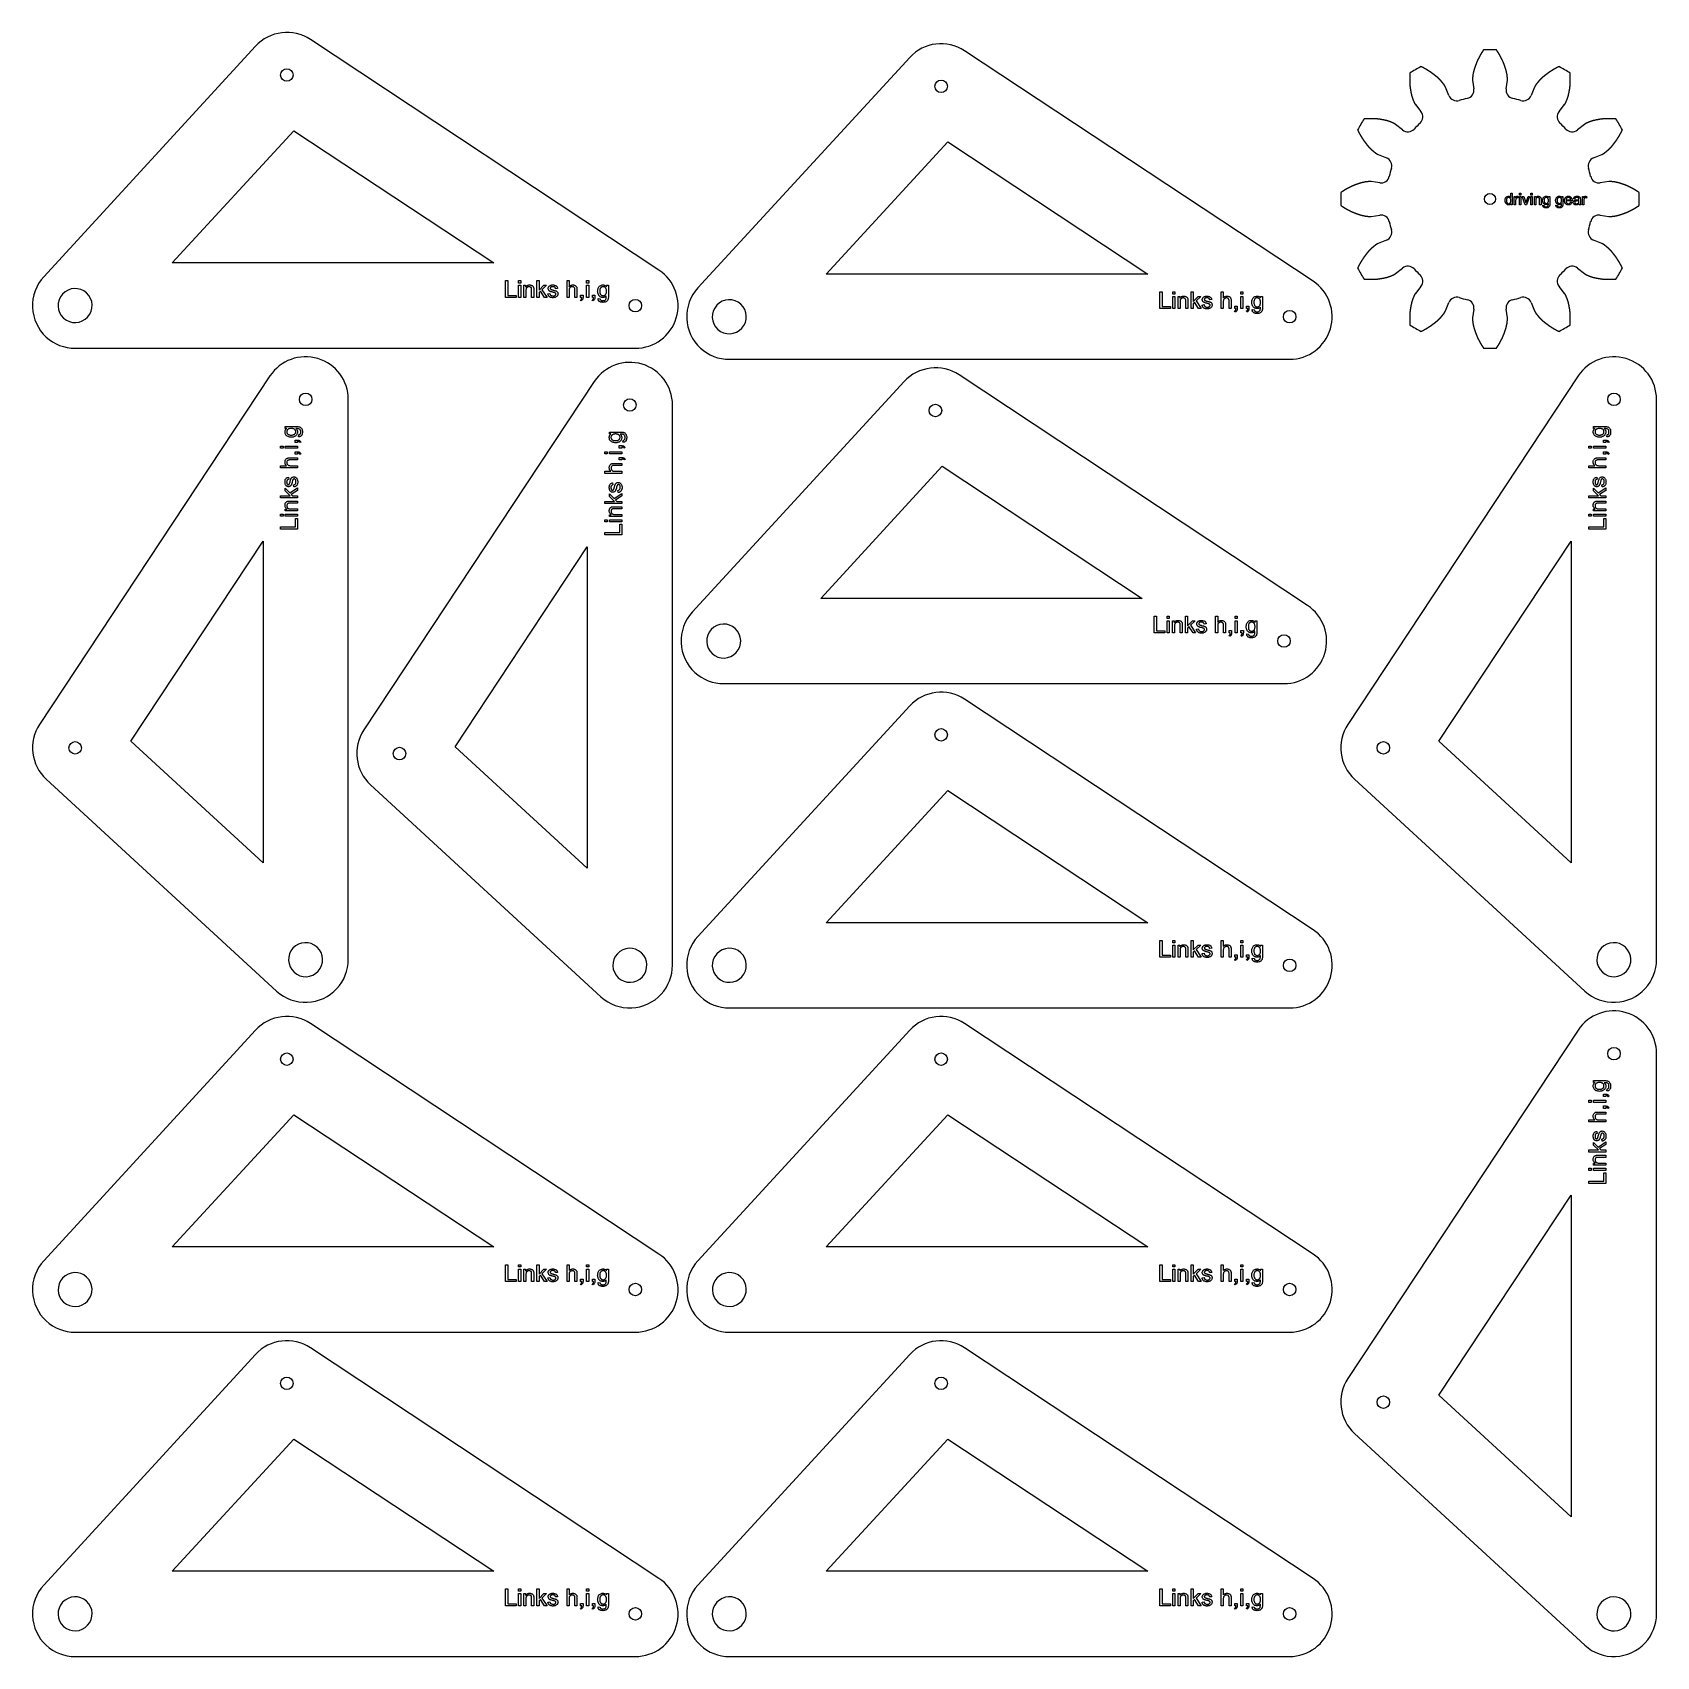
# Model space of a CAD drawing. Header units: millimetres. Extents: x 18 to 1161, y 18 to 1161.
import ezdxf

# ---------------------------------------------------------------- set-up
doc = ezdxf.new("R2010")
doc.units = ezdxf.units.MM
doc.layers.add('cut', color=5, linetype='Continuous', true_color=0x0000ff)
doc.layers.add('line engraving', color=1, linetype='Continuous', true_color=0xff0000)

msp = doc.modelspace()

# ---------------------------------------------------------------- linework, layer by layer
at = {"layer": 'cut', "color": 5, "true_color": 0x0000ff}
for p, q in [((1014.5, 1116.4), (1012.2, 1122.1)), ((1031.3, 1127.2), (1032.2, 1121.1)), ((1054.8, 1121.1), (1055.7, 1127.2)), ((1074.8, 1122.1), (1072.5, 1116.4)), ((991.1, 1109.9), (994.9, 1105)), ((1092.1, 1105), (1095.9, 1109.9)), ((982, 1092.1), (977.1, 1095.9)), ((1109.9, 1095.9), (1105, 1092.1)), ((964.9, 1074.8), (970.6, 1072.5)), ((1116.4, 1072.5), (1122.1, 1074.8)), ((965.9, 1054.8), (959.8, 1055.7)), ((1127.2, 1055.7), (1121.1, 1054.8)), ((959.8, 1031.3), (965.9, 1032.2)), ((1121.1, 1032.2), (1127.2, 1031.3)), ((970.6, 1014.5), (964.9, 1012.2)), ((1122.1, 1012.2), (1116.4, 1014.5)), ((977.1, 991.1), (982, 994.9)), ((1105, 994.9), (1109.9, 991.1)), ((994.9, 982), (991.1, 977.1)), ((1095.9, 977.1), (1092.1, 982)), ((1012.2, 964.9), (1014.5, 970.6)), ((1032.2, 965.9), (1031.3, 959.8)), ((1055.7, 959.8), (1054.8, 965.9)), ((1072.5, 970.6), (1074.8, 964.9))]:
    msp.add_line(p, q, dxfattribs=at)
for points in [[(174.9, 1151), (25.9, 988.8, 0.414578), (27.7, 946.4, 0.188241), (48, 938.5), (442.2, 938.5, 0.743511), (458.8, 993.5), (213.6, 1155.7, 0.368358)], [(635.2, 1143.1), (486.2, 981, 0.414578), (488, 938.6, 0.188241), (508.3, 930.7), (902.5, 930.7, 0.743511), (919, 985.7), (673.8, 1147.8, 0.368358)], [(56.1, 977.4, 0.997265), (39.9, 959.7, 0.997265)], [(516.4, 969.5, 0.997265), (500.2, 951.8, 0.997265)], [(27.7, 635.2), (189.8, 486.2, 0.414578), (232.2, 488, 0.188241), (240.2, 508.3), (240.2, 902.5, 0.743511), (185.1, 919), (23, 673.8, 0.368358)], [(255.9, 631.3), (418, 482.2, 0.414578), (460.4, 484.1, 0.188241), (468.3, 504.4), (468.3, 898.6, 0.743511), (413.3, 915.1), (251.1, 669.9, 0.368358)], [(948.2, 635.2), (1110.3, 486.2, 0.414578), (1152.7, 488, 0.188241), (1160.7, 508.3), (1160.7, 902.5, 0.743511), (1105.6, 919), (943.5, 673.8, 0.368358)], [(631.3, 915), (482.2, 752.8, 0.414578), (484.1, 710.4, 0.188241), (504.4, 702.5), (898.6, 702.5, 0.743511), (915.1, 757.5), (669.9, 919.7, 0.368358)], [(512.5, 741.3, 0.997265), (496.2, 723.7, 0.997265)], [(635.2, 686.8), (486.2, 524.7, 0.414578), (488, 482.3, 0.188241), (508.3, 474.3), (902.5, 474.3, 0.743511), (919, 529.4), (673.8, 691.5, 0.368358)], [(201.3, 516.4, 0.997265), (219, 500.2, 0.997265)], [(429.5, 512.5, 0.997265), (447.1, 496.2, 0.997265)], [(516.4, 513.2, 0.997265), (500.2, 495.5, 0.997265)], [(1121.8, 516.4, 0.997265), (1139.5, 500.2, 0.997265)], [(948.2, 174.9), (1110.3, 25.9, 0.414578), (1152.7, 27.7, 0.188241), (1160.7, 48), (1160.7, 442.2, 0.743511), (1105.6, 458.8), (943.5, 213.6, 0.368358)], [(174.9, 458.6), (25.9, 296.5, 0.414578), (27.7, 254.1, 0.188241), (48, 246.2), (442.2, 246.2, 0.743511), (458.8, 301.2), (213.6, 463.4, 0.368358)], [(635.2, 458.6), (486.2, 296.5, 0.414578), (488, 254.1, 0.188241), (508.3, 246.2), (902.5, 246.2, 0.743511), (919, 301.2), (673.8, 463.4, 0.368358)], [(56.1, 285, 0.997265), (39.9, 267.4, 0.997265)], [(516.4, 285, 0.997265), (500.2, 267.4, 0.997265)], [(174.9, 230.5), (25.9, 68.3, 0.414578), (27.7, 25.9, 0.188241), (48, 18), (442.2, 18, 0.743511), (458.8, 73), (213.6, 235.2, 0.368358)], [(635.2, 230.5), (486.2, 68.3, 0.414578), (488, 25.9, 0.188241), (508.3, 18), (902.5, 18, 0.743511), (919, 73), (673.8, 235.2, 0.368358)], [(56.1, 56.9, 0.997265), (39.9, 39.2, 0.997265)], [(516.4, 56.9, 0.997265), (500.2, 39.2, 0.997265)], [(1121.8, 56.1, 0.997265), (1139.5, 39.9, 0.997265)]]:
    msp.add_lwpolyline(points, format="xyb", close=True, dxfattribs=at)
for points in [[(201.8, 1091.5), (342.5, 998.5), (116.3, 998.5)], [(662, 1083.7), (802.7, 990.7), (576.5, 990.7)], [(658.1, 855.5), (798.8, 762.5), (572.6, 762.5)], [(87.1, 662), (180.2, 802.7), (180.2, 576.5)], [(1007.6, 662), (1100.7, 802.7), (1100.7, 576.5)], [(315.3, 658.1), (408.3, 798.8), (408.3, 572.6)], [(662, 627.4), (802.7, 534.3), (576.5, 534.3)], [(201.8, 399.2), (342.5, 306.2), (116.3, 306.2)], [(662, 399.2), (802.7, 306.2), (576.5, 306.2)], [(1007.6, 201.8), (1100.7, 342.5), (1100.7, 116.3)], [(201.8, 171), (342.5, 78), (116.3, 78)], [(662, 171), (802.7, 78), (576.5, 78)]]:
    msp.add_lwpolyline(points, close=True, dxfattribs=at)
for centre, radius in [((197, 1130.7), 4.4), ((657.3, 1122.8), 4.4), ((1043.5, 1043.5), 3.9), ((442.2, 968.5), 4.4), ((902.5, 960.7), 4.4), ((210.2, 902.5), 4.4), ((438.3, 898.6), 4.4), ((1130.7, 902.5), 4.4), ((653.3, 894.7), 4.4), ((898.6, 732.5), 4.4), ((657.3, 666.5), 4.4), ((48, 657.3), 4.4), ((276.2, 653.3), 4.4), ((968.5, 657.3), 4.4), ((902.5, 504.3), 4.4), ((1130.7, 442.2), 4.4), ((197, 438.3), 4.4), ((657.3, 438.3), 4.4), ((442.2, 276.2), 4.4), ((902.5, 276.2), 4.4), ((197, 210.2), 4.4), ((657.3, 210.2), 4.4), ((968.5, 197), 4.4), ((442.2, 48), 4.4), ((902.5, 48), 4.4)]:
    msp.add_circle(centre, radius, dxfattribs=at)
for centre, radius, start, end in [((1043.5, 1043.5), 105, 87.5067, 92.4933), ((1043.5, 1043.5), 105, 117.5067, 122.4933), ((1043.5, 1043.5), 105, 57.5067, 62.4933), ((1026.2, 1120.2), 6, -77.3183, 8.3062), ((1060.8, 1120.2), 6, 171.6938, -102.6817), ((1020.1, 1118.6), 6, -158.3062, -72.6817), ((1043.5, 1043.5), 72.6, 102.6817, 107.3183), ((1043.5, 1043.5), 72.6, 72.6817, 77.3183), ((1066.9, 1118.6), 6, -107.3183, -21.6938), ((1043.5, 1043.5), 105, 147.5067, 152.4933), ((990.2, 1101.3), 6, -47.3183, 38.3062), ((1096.8, 1101.3), 6, 141.6938, -132.6817), ((1043.5, 1043.5), 105, 27.5067, 32.4933), ((985.7, 1096.8), 6, -128.3062, -42.6817), ((1043.5, 1043.5), 72.6, 132.6817, 137.3183), ((1043.5, 1043.5), 72.6, 42.6817, 47.3183), ((1101.3, 1096.8), 6, -137.3183, -51.6938), ((968.4, 1066.9), 6, -17.3183, 68.3062), ((1043.5, 1043.5), 72.6, 162.6817, 167.3183), ((1118.6, 1066.9), 6, 111.6938, -162.6817), ((1043.5, 1043.5), 72.6, 12.6817, 17.3183), ((966.8, 1060.8), 6, -98.3062, -12.6817), ((1120.2, 1060.8), 6, -167.3183, -81.6938), ((1043.5, 1043.5), 105, 177.5067, -177.5067), ((1043.5, 1043.5), 105, -2.4933, 2.4933), ((966.8, 1026.2), 6, 12.6817, 98.3062), ((1120.2, 1026.2), 6, 81.6938, 167.3183), ((968.4, 1020.1), 6, -68.3062, 17.3183), ((1043.5, 1043.5), 72.6, -167.3183, -162.6817), ((1118.6, 1020.1), 6, 162.6817, -111.6938), ((1043.5, 1043.5), 72.6, -17.3183, -12.6817), ((1043.5, 1043.5), 105, -152.4933, -147.5067), ((985.7, 990.2), 6, 42.6817, 128.3062), ((1043.5, 1043.5), 72.6, -137.3183, -132.6817), ((1043.5, 1043.5), 72.6, -47.3183, -42.6817), ((1101.3, 990.2), 6, 51.6938, 137.3183), ((1043.5, 1043.5), 105, -32.4933, -27.5067), ((990.2, 985.7), 6, -38.3062, 47.3183), ((1096.8, 985.7), 6, 132.6817, -141.6938), ((1020.1, 968.4), 6, 72.6817, 158.3062), ((1043.5, 1043.5), 72.6, -107.3183, -102.6817), ((1026.2, 966.8), 6, -8.3062, 77.3183), ((1060.8, 966.8), 6, 102.6817, -171.6938), ((1043.5, 1043.5), 72.6, -77.3183, -72.6817), ((1066.9, 968.4), 6, 21.6938, 107.3183), ((1043.5, 1043.5), 105, -122.4933, -117.5067), ((1043.5, 1043.5), 105, -62.4933, -57.5067), ((1043.5, 1043.5), 105, -92.4933, -87.5067)]:
    msp.add_arc(centre, radius, start, end, dxfattribs=at)
for points in [[(1038.9, 1148.4), (1038.9, 1148.3), (1038.8, 1148.2), (1038.7, 1148.1), (1038.5, 1147.8), (1038.4, 1147.5), (1038.2, 1147.2), (1038, 1146.9), (1037.8, 1146.6), (1037.6, 1146.4), (1037.4, 1146.1), (1037.3, 1145.8), (1037.1, 1145.5), (1036.9, 1145.2), (1036.7, 1144.9), (1036.6, 1144.6), (1036.4, 1144.3), (1036.2, 1144), (1036.1, 1143.7), (1035.9, 1143.4), (1035.8, 1143.1), (1035.6, 1142.8), (1035.4, 1142.5), (1035.3, 1142.2), (1035.1, 1141.9), (1035, 1141.6), (1034.8, 1141.3), (1034.7, 1141), (1034.6, 1140.7), (1034.4, 1140.4), (1034.3, 1140.1), (1034.2, 1139.8), (1034, 1139.5), (1033.9, 1139.1), (1033.8, 1138.8), (1033.7, 1138.5), (1033.5, 1138.2), (1033.4, 1137.9), (1033.3, 1137.6), (1033.2, 1137.3), (1033.1, 1137), (1033, 1136.7), (1032.9, 1136.4), (1032.8, 1136.1), (1032.7, 1135.8), (1032.6, 1135.5), (1032.5, 1135.2), (1032.4, 1134.9), (1032.3, 1134.5), (1032.2, 1134.2), (1032.1, 1133.9), (1032, 1133.6), (1032, 1133.3), (1031.9, 1133), (1031.8, 1132.7), (1031.8, 1132.4), (1031.7, 1132.1), (1031.6, 1131.8), (1031.6, 1131.5), (1031.5, 1131.2), (1031.5, 1130.9), (1031.4, 1130.5), (1031.4, 1130.2), (1031.4, 1129.9), (1031.3, 1129.6), (1031.3, 1129.3), (1031.3, 1129), (1031.3, 1128.7), (1031.2, 1128.4), (1031.2, 1128.1), (1031.2, 1127.8), (1031.2, 1127.5), (1031.3, 1127.4), (1031.3, 1127.2), (1031.3, 1127.2)], [(1055.7, 1127.2), (1055.7, 1127.2), (1055.7, 1127.4), (1055.8, 1127.5), (1055.8, 1127.8), (1055.8, 1128.1), (1055.8, 1128.4), (1055.7, 1128.7), (1055.7, 1129), (1055.7, 1129.3), (1055.7, 1129.6), (1055.6, 1129.9), (1055.6, 1130.2), (1055.6, 1130.5), (1055.5, 1130.9), (1055.5, 1131.2), (1055.4, 1131.5), (1055.4, 1131.8), (1055.3, 1132.1), (1055.2, 1132.4), (1055.2, 1132.7), (1055.1, 1133), (1055, 1133.3), (1055, 1133.6), (1054.9, 1133.9), (1054.8, 1134.2), (1054.7, 1134.5), (1054.6, 1134.9), (1054.5, 1135.2), (1054.4, 1135.5), (1054.3, 1135.8), (1054.2, 1136.1), (1054.1, 1136.4), (1054, 1136.7), (1053.9, 1137), (1053.8, 1137.3), (1053.7, 1137.6), (1053.6, 1137.9), (1053.5, 1138.2), (1053.4, 1138.5), (1053.2, 1138.8), (1053.1, 1139.1), (1053, 1139.5), (1052.8, 1139.8), (1052.7, 1140.1), (1052.6, 1140.4), (1052.4, 1140.7), (1052.3, 1141), (1052.2, 1141.3), (1052, 1141.6), (1051.9, 1141.9), (1051.7, 1142.2), (1051.6, 1142.5), (1051.4, 1142.8), (1051.3, 1143.1), (1051.1, 1143.4), (1050.9, 1143.7), (1050.8, 1144), (1050.6, 1144.3), (1050.4, 1144.6), (1050.3, 1144.9), (1050.1, 1145.2), (1049.9, 1145.5), (1049.7, 1145.8), (1049.6, 1146.1), (1049.4, 1146.4), (1049.2, 1146.6), (1049, 1146.9), (1048.8, 1147.2), (1048.6, 1147.5), (1048.5, 1147.8), (1048.3, 1148.1), (1048.2, 1148.2), (1048.1, 1148.3), (1048.1, 1148.4)], [(987.1, 1132.1), (987.1, 1132), (987.1, 1131.9), (987.1, 1131.6), (987.1, 1131.4), (987, 1131), (987, 1130.7), (987, 1130.3), (987, 1130), (987, 1129.6), (987, 1129.3), (987, 1128.9), (987, 1128.6), (987, 1128.3), (987, 1127.9), (987, 1127.6), (987, 1127.2), (987, 1126.9), (987, 1126.5), (987, 1126.2), (987, 1125.9), (987, 1125.5), (987, 1125.2), (987.1, 1124.9), (987.1, 1124.5), (987.1, 1124.2), (987.1, 1123.8), (987.2, 1123.5), (987.2, 1123.2), (987.2, 1122.8), (987.2, 1122.5), (987.3, 1122.2), (987.3, 1121.9), (987.4, 1121.5), (987.4, 1121.2), (987.5, 1120.9), (987.5, 1120.6), (987.6, 1120.2), (987.6, 1119.9), (987.7, 1119.6), (987.7, 1119.3), (987.8, 1118.9), (987.8, 1118.6), (987.9, 1118.3), (988, 1118), (988, 1117.7), (988.1, 1117.4), (988.2, 1117.1), (988.3, 1116.7), (988.3, 1116.4), (988.4, 1116.1), (988.5, 1115.8), (988.6, 1115.5), (988.7, 1115.2), (988.8, 1114.9), (988.9, 1114.6), (989, 1114.3), (989.1, 1114), (989.2, 1113.7), (989.3, 1113.4), (989.4, 1113.1), (989.5, 1112.8), (989.6, 1112.6), (989.8, 1112.3), (989.9, 1112), (990, 1111.7), (990.2, 1111.4), (990.3, 1111.2), (990.4, 1110.9), (990.6, 1110.6), (990.7, 1110.4), (990.9, 1110.2), (991, 1110), (991, 1109.9), (991.1, 1109.9)], [(1012.2, 1122.1), (1012.2, 1122.1), (1012.2, 1122.3), (1012.1, 1122.4), (1012, 1122.6), (1011.8, 1122.9), (1011.7, 1123.2), (1011.5, 1123.4), (1011.3, 1123.7), (1011.2, 1123.9), (1011, 1124.2), (1010.8, 1124.4), (1010.6, 1124.7), (1010.4, 1124.9), (1010.2, 1125.2), (1010, 1125.4), (1009.8, 1125.6), (1009.6, 1125.9), (1009.4, 1126.1), (1009.2, 1126.4), (1009, 1126.6), (1008.8, 1126.8), (1008.6, 1127.1), (1008.4, 1127.3), (1008.1, 1127.5), (1007.9, 1127.7), (1007.7, 1128), (1007.5, 1128.2), (1007.2, 1128.4), (1007, 1128.6), (1006.8, 1128.8), (1006.5, 1129.1), (1006.3, 1129.3), (1006, 1129.5), (1005.8, 1129.7), (1005.5, 1129.9), (1005.3, 1130.1), (1005, 1130.3), (1004.8, 1130.5), (1004.5, 1130.7), (1004.3, 1130.9), (1004, 1131.1), (1003.7, 1131.3), (1003.5, 1131.5), (1003.2, 1131.7), (1002.9, 1131.9), (1002.7, 1132.1), (1002.4, 1132.3), (1002.1, 1132.5), (1001.8, 1132.7), (1001.6, 1132.9), (1001.3, 1133.1), (1001, 1133.2), (1000.7, 1133.4), (1000.4, 1133.6), (1000.1, 1133.8), (999.8, 1134), (999.6, 1134.1), (999.3, 1134.3), (999, 1134.5), (998.7, 1134.7), (998.4, 1134.8), (998.1, 1135), (997.8, 1135.2), (997.5, 1135.3), (997.2, 1135.5), (996.9, 1135.7), (996.6, 1135.8), (996.3, 1136), (995.9, 1136.2), (995.6, 1136.3), (995.4, 1136.4), (995.2, 1136.5), (995.1, 1136.6), (995, 1136.6)], [(1092, 1136.6), (1091.9, 1136.6), (1091.8, 1136.5), (1091.6, 1136.4), (1091.4, 1136.3), (1091.1, 1136.2), (1090.7, 1136), (1090.4, 1135.8), (1090.1, 1135.7), (1089.8, 1135.5), (1089.5, 1135.3), (1089.2, 1135.2), (1088.9, 1135), (1088.6, 1134.8), (1088.3, 1134.7), (1088, 1134.5), (1087.7, 1134.3), (1087.4, 1134.1), (1087.2, 1134), (1086.9, 1133.8), (1086.6, 1133.6), (1086.3, 1133.4), (1086, 1133.2), (1085.7, 1133.1), (1085.4, 1132.9), (1085.2, 1132.7), (1084.9, 1132.5), (1084.6, 1132.3), (1084.3, 1132.1), (1084.1, 1131.9), (1083.8, 1131.7), (1083.5, 1131.5), (1083.3, 1131.3), (1083, 1131.1), (1082.7, 1130.9), (1082.5, 1130.7), (1082.2, 1130.5), (1082, 1130.3), (1081.7, 1130.1), (1081.5, 1129.9), (1081.2, 1129.7), (1081, 1129.5), (1080.7, 1129.3), (1080.5, 1129.1), (1080.2, 1128.8), (1080, 1128.6), (1079.8, 1128.4), (1079.5, 1128.2), (1079.3, 1128), (1079.1, 1127.7), (1078.9, 1127.5), (1078.6, 1127.3), (1078.4, 1127.1), (1078.2, 1126.8), (1078, 1126.6), (1077.8, 1126.4), (1077.6, 1126.1), (1077.4, 1125.9), (1077.2, 1125.6), (1077, 1125.4), (1076.8, 1125.2), (1076.6, 1124.9), (1076.4, 1124.7), (1076.2, 1124.4), (1076, 1124.2), (1075.8, 1123.9), (1075.7, 1123.7), (1075.5, 1123.4), (1075.3, 1123.2), (1075.2, 1122.9), (1075, 1122.6), (1074.9, 1122.4), (1074.8, 1122.3), (1074.8, 1122.1), (1074.8, 1122.1)], [(1095.9, 1109.9), (1096, 1109.9), (1096, 1110), (1096.1, 1110.2), (1096.3, 1110.4), (1096.4, 1110.6), (1096.6, 1110.9), (1096.7, 1111.2), (1096.8, 1111.4), (1097, 1111.7), (1097.1, 1112), (1097.2, 1112.3), (1097.4, 1112.6), (1097.5, 1112.8), (1097.6, 1113.1), (1097.7, 1113.4), (1097.8, 1113.7), (1097.9, 1114), (1098, 1114.3), (1098.1, 1114.6), (1098.2, 1114.9), (1098.3, 1115.2), (1098.4, 1115.5), (1098.5, 1115.8), (1098.6, 1116.1), (1098.7, 1116.4), (1098.7, 1116.7), (1098.8, 1117.1), (1098.9, 1117.4), (1099, 1117.7), (1099, 1118), (1099.1, 1118.3), (1099.2, 1118.6), (1099.2, 1118.9), (1099.3, 1119.3), (1099.3, 1119.6), (1099.4, 1119.9), (1099.5, 1120.2), (1099.5, 1120.6), (1099.6, 1120.9), (1099.6, 1121.2), (1099.6, 1121.5), (1099.7, 1121.9), (1099.7, 1122.2), (1099.8, 1122.5), (1099.8, 1122.8), (1099.8, 1123.2), (1099.9, 1123.5), (1099.9, 1123.8), (1099.9, 1124.2), (1099.9, 1124.5), (1099.9, 1124.9), (1100, 1125.2), (1100, 1125.5), (1100, 1125.9), (1100, 1126.2), (1100, 1126.5), (1100, 1126.9), (1100, 1127.2), (1100, 1127.6), (1100, 1127.9), (1100, 1128.3), (1100, 1128.6), (1100, 1128.9), (1100, 1129.3), (1100, 1129.6), (1100, 1130), (1100, 1130.3), (1100, 1130.7), (1100, 1131), (1100, 1131.4), (1099.9, 1131.6), (1099.9, 1131.9), (1099.9, 1132), (1099.9, 1132.1)], [(977.1, 1095.9), (977.1, 1096), (977, 1096), (976.8, 1096.1), (976.6, 1096.3), (976.4, 1096.4), (976.1, 1096.6), (975.8, 1096.7), (975.6, 1096.8), (975.3, 1097), (975, 1097.1), (974.7, 1097.2), (974.4, 1097.4), (974.2, 1097.5), (973.9, 1097.6), (973.6, 1097.7), (973.3, 1097.8), (973, 1097.9), (972.7, 1098), (972.4, 1098.1), (972.1, 1098.2), (971.8, 1098.3), (971.5, 1098.4), (971.2, 1098.5), (970.9, 1098.6), (970.6, 1098.7), (970.3, 1098.7), (969.9, 1098.8), (969.6, 1098.9), (969.3, 1099), (969, 1099), (968.7, 1099.1), (968.4, 1099.2), (968.1, 1099.2), (967.7, 1099.3), (967.4, 1099.3), (967.1, 1099.4), (966.8, 1099.5), (966.4, 1099.5), (966.1, 1099.6), (965.8, 1099.6), (965.5, 1099.6), (965.1, 1099.7), (964.8, 1099.7), (964.5, 1099.8), (964.2, 1099.8), (963.8, 1099.8), (963.5, 1099.9), (963.2, 1099.9), (962.8, 1099.9), (962.5, 1099.9), (962.2, 1099.9), (961.8, 1100), (961.5, 1100), (961.1, 1100), (960.8, 1100), (960.5, 1100), (960.1, 1100), (959.8, 1100), (959.4, 1100), (959.1, 1100), (958.8, 1100), (958.4, 1100), (958.1, 1100), (957.7, 1100), (957.4, 1100), (957, 1100), (956.7, 1100), (956.3, 1100), (956, 1100), (955.6, 1100), (955.4, 1099.9), (955.1, 1099.9), (955, 1099.9), (954.9, 1099.9)], [(1132.1, 1099.9), (1132, 1099.9), (1131.9, 1099.9), (1131.6, 1099.9), (1131.4, 1100), (1131, 1100), (1130.7, 1100), (1130.3, 1100), (1130, 1100), (1129.6, 1100), (1129.3, 1100), (1128.9, 1100), (1128.6, 1100), (1128.3, 1100), (1127.9, 1100), (1127.6, 1100), (1127.2, 1100), (1126.9, 1100), (1126.5, 1100), (1126.2, 1100), (1125.9, 1100), (1125.5, 1100), (1125.2, 1100), (1124.9, 1099.9), (1124.5, 1099.9), (1124.2, 1099.9), (1123.8, 1099.9), (1123.5, 1099.9), (1123.2, 1099.8), (1122.8, 1099.8), (1122.5, 1099.8), (1122.2, 1099.7), (1121.9, 1099.7), (1121.5, 1099.6), (1121.2, 1099.6), (1120.9, 1099.6), (1120.6, 1099.5), (1120.2, 1099.5), (1119.9, 1099.4), (1119.6, 1099.3), (1119.3, 1099.3), (1118.9, 1099.2), (1118.6, 1099.2), (1118.3, 1099.1), (1118, 1099), (1117.7, 1099), (1117.4, 1098.9), (1117.1, 1098.8), (1116.7, 1098.7), (1116.4, 1098.7), (1116.1, 1098.6), (1115.8, 1098.5), (1115.5, 1098.4), (1115.2, 1098.3), (1114.9, 1098.2), (1114.6, 1098.1), (1114.3, 1098), (1114, 1097.9), (1113.7, 1097.8), (1113.4, 1097.7), (1113.1, 1097.6), (1112.8, 1097.5), (1112.6, 1097.4), (1112.3, 1097.2), (1112, 1097.1), (1111.7, 1097), (1111.4, 1096.8), (1111.2, 1096.7), (1110.9, 1096.6), (1110.6, 1096.4), (1110.4, 1096.3), (1110.2, 1096.1), (1110, 1096), (1109.9, 1096), (1109.9, 1095.9)], [(950.4, 1092), (950.4, 1091.9), (950.5, 1091.8), (950.6, 1091.6), (950.7, 1091.4), (950.8, 1091.1), (951, 1090.7), (951.2, 1090.4), (951.3, 1090.1), (951.5, 1089.8), (951.7, 1089.5), (951.8, 1089.2), (952, 1088.9), (952.2, 1088.6), (952.3, 1088.3), (952.5, 1088), (952.7, 1087.7), (952.9, 1087.4), (953, 1087.2), (953.2, 1086.9), (953.4, 1086.6), (953.6, 1086.3), (953.8, 1086), (953.9, 1085.7), (954.1, 1085.4), (954.3, 1085.2), (954.5, 1084.9), (954.7, 1084.6), (954.9, 1084.3), (955.1, 1084.1), (955.3, 1083.8), (955.5, 1083.5), (955.7, 1083.3), (955.9, 1083), (956.1, 1082.7), (956.3, 1082.5), (956.5, 1082.2), (956.7, 1082), (956.9, 1081.7), (957.1, 1081.5), (957.3, 1081.2), (957.5, 1081), (957.7, 1080.7), (957.9, 1080.5), (958.2, 1080.2), (958.4, 1080), (958.6, 1079.8), (958.8, 1079.5), (959, 1079.3), (959.3, 1079.1), (959.5, 1078.9), (959.7, 1078.6), (959.9, 1078.4), (960.2, 1078.2), (960.4, 1078), (960.6, 1077.8), (960.9, 1077.6), (961.1, 1077.4), (961.4, 1077.2), (961.6, 1077), (961.8, 1076.8), (962.1, 1076.6), (962.3, 1076.4), (962.6, 1076.2), (962.8, 1076), (963.1, 1075.8), (963.3, 1075.7), (963.6, 1075.5), (963.8, 1075.3), (964.1, 1075.2), (964.4, 1075), (964.6, 1074.9), (964.8, 1074.8), (964.9, 1074.8), (964.9, 1074.8)], [(1122.1, 1074.8), (1122.1, 1074.8), (1122.3, 1074.8), (1122.4, 1074.9), (1122.6, 1075), (1122.9, 1075.2), (1123.2, 1075.3), (1123.4, 1075.5), (1123.7, 1075.7), (1123.9, 1075.8), (1124.2, 1076), (1124.4, 1076.2), (1124.7, 1076.4), (1124.9, 1076.6), (1125.2, 1076.8), (1125.4, 1077), (1125.6, 1077.2), (1125.9, 1077.4), (1126.1, 1077.6), (1126.4, 1077.8), (1126.6, 1078), (1126.8, 1078.2), (1127.1, 1078.4), (1127.3, 1078.6), (1127.5, 1078.9), (1127.7, 1079.1), (1128, 1079.3), (1128.2, 1079.5), (1128.4, 1079.8), (1128.6, 1080), (1128.8, 1080.2), (1129.1, 1080.5), (1129.3, 1080.7), (1129.5, 1081), (1129.7, 1081.2), (1129.9, 1081.5), (1130.1, 1081.7), (1130.3, 1082), (1130.5, 1082.2), (1130.7, 1082.5), (1130.9, 1082.7), (1131.1, 1083), (1131.3, 1083.3), (1131.5, 1083.5), (1131.7, 1083.8), (1131.9, 1084.1), (1132.1, 1084.3), (1132.3, 1084.6), (1132.5, 1084.9), (1132.7, 1085.2), (1132.9, 1085.4), (1133.1, 1085.7), (1133.2, 1086), (1133.4, 1086.3), (1133.6, 1086.6), (1133.8, 1086.9), (1134, 1087.2), (1134.1, 1087.4), (1134.3, 1087.7), (1134.5, 1088), (1134.7, 1088.3), (1134.8, 1088.6), (1135, 1088.9), (1135.2, 1089.2), (1135.3, 1089.5), (1135.5, 1089.8), (1135.7, 1090.1), (1135.8, 1090.4), (1136, 1090.7), (1136.2, 1091.1), (1136.3, 1091.4), (1136.4, 1091.6), (1136.5, 1091.8), (1136.6, 1091.9), (1136.6, 1092)], [(959.8, 1055.7), (959.8, 1055.7), (959.6, 1055.7), (959.5, 1055.8), (959.2, 1055.8), (958.9, 1055.8), (958.6, 1055.8), (958.3, 1055.7), (958, 1055.7), (957.7, 1055.7), (957.4, 1055.7), (957.1, 1055.6), (956.8, 1055.6), (956.5, 1055.6), (956.1, 1055.5), (955.8, 1055.5), (955.5, 1055.4), (955.2, 1055.4), (954.9, 1055.3), (954.6, 1055.2), (954.3, 1055.2), (954, 1055.1), (953.7, 1055), (953.4, 1055), (953.1, 1054.9), (952.8, 1054.8), (952.5, 1054.7), (952.1, 1054.6), (951.8, 1054.5), (951.5, 1054.4), (951.2, 1054.3), (950.9, 1054.2), (950.6, 1054.1), (950.3, 1054), (950, 1053.9), (949.7, 1053.8), (949.4, 1053.7), (949.1, 1053.6), (948.8, 1053.5), (948.5, 1053.4), (948.2, 1053.2), (947.9, 1053.1), (947.6, 1053), (947.2, 1052.8), (946.9, 1052.7), (946.6, 1052.6), (946.3, 1052.4), (946, 1052.3), (945.7, 1052.2), (945.4, 1052), (945.1, 1051.9), (944.8, 1051.7), (944.5, 1051.6), (944.2, 1051.4), (943.9, 1051.3), (943.6, 1051.1), (943.3, 1050.9), (943, 1050.8), (942.7, 1050.6), (942.4, 1050.4), (942.1, 1050.3), (941.8, 1050.1), (941.5, 1049.9), (941.2, 1049.7), (940.9, 1049.6), (940.7, 1049.4), (940.4, 1049.2), (940.1, 1049), (939.8, 1048.8), (939.5, 1048.6), (939.2, 1048.5), (939, 1048.3), (938.8, 1048.2), (938.7, 1048.1), (938.6, 1048.1)], [(1148.4, 1048.1), (1148.3, 1048.1), (1148.2, 1048.2), (1148.1, 1048.3), (1147.8, 1048.5), (1147.5, 1048.6), (1147.2, 1048.8), (1146.9, 1049), (1146.6, 1049.2), (1146.4, 1049.4), (1146.1, 1049.6), (1145.8, 1049.7), (1145.5, 1049.9), (1145.2, 1050.1), (1144.9, 1050.3), (1144.6, 1050.4), (1144.3, 1050.6), (1144, 1050.8), (1143.7, 1050.9), (1143.4, 1051.1), (1143.1, 1051.3), (1142.8, 1051.4), (1142.5, 1051.6), (1142.2, 1051.7), (1141.9, 1051.9), (1141.6, 1052), (1141.3, 1052.2), (1141, 1052.3), (1140.7, 1052.4), (1140.4, 1052.6), (1140.1, 1052.7), (1139.8, 1052.8), (1139.5, 1053), (1139.1, 1053.1), (1138.8, 1053.2), (1138.5, 1053.4), (1138.2, 1053.5), (1137.9, 1053.6), (1137.6, 1053.7), (1137.3, 1053.8), (1137, 1053.9), (1136.7, 1054), (1136.4, 1054.1), (1136.1, 1054.2), (1135.8, 1054.3), (1135.5, 1054.4), (1135.2, 1054.5), (1134.9, 1054.6), (1134.5, 1054.7), (1134.2, 1054.8), (1133.9, 1054.9), (1133.6, 1055), (1133.3, 1055), (1133, 1055.1), (1132.7, 1055.2), (1132.4, 1055.2), (1132.1, 1055.3), (1131.8, 1055.4), (1131.5, 1055.4), (1131.2, 1055.5), (1130.9, 1055.5), (1130.5, 1055.6), (1130.2, 1055.6), (1129.9, 1055.6), (1129.6, 1055.7), (1129.3, 1055.7), (1129, 1055.7), (1128.7, 1055.7), (1128.4, 1055.8), (1128.1, 1055.8), (1127.8, 1055.8), (1127.5, 1055.8), (1127.4, 1055.7), (1127.2, 1055.7), (1127.2, 1055.7)], [(938.6, 1038.9), (938.7, 1038.9), (938.8, 1038.8), (939, 1038.7), (939.2, 1038.5), (939.5, 1038.4), (939.8, 1038.2), (940.1, 1038), (940.4, 1037.8), (940.7, 1037.6), (940.9, 1037.4), (941.2, 1037.3), (941.5, 1037.1), (941.8, 1036.9), (942.1, 1036.7), (942.4, 1036.6), (942.7, 1036.4), (943, 1036.2), (943.3, 1036.1), (943.6, 1035.9), (943.9, 1035.8), (944.2, 1035.6), (944.5, 1035.4), (944.8, 1035.3), (945.1, 1035.1), (945.4, 1035), (945.7, 1034.8), (946, 1034.7), (946.3, 1034.6), (946.6, 1034.4), (946.9, 1034.3), (947.2, 1034.2), (947.6, 1034), (947.9, 1033.9), (948.2, 1033.8), (948.5, 1033.7), (948.8, 1033.5), (949.1, 1033.4), (949.4, 1033.3), (949.7, 1033.2), (950, 1033.1), (950.3, 1033), (950.6, 1032.9), (950.9, 1032.8), (951.2, 1032.7), (951.5, 1032.6), (951.8, 1032.5), (952.1, 1032.4), (952.5, 1032.3), (952.8, 1032.2), (953.1, 1032.1), (953.4, 1032), (953.7, 1032), (954, 1031.9), (954.3, 1031.8), (954.6, 1031.8), (954.9, 1031.7), (955.2, 1031.6), (955.5, 1031.6), (955.8, 1031.5), (956.1, 1031.5), (956.5, 1031.4), (956.8, 1031.4), (957.1, 1031.4), (957.4, 1031.3), (957.7, 1031.3), (958, 1031.3), (958.3, 1031.3), (958.6, 1031.2), (958.9, 1031.2), (959.2, 1031.2), (959.5, 1031.2), (959.6, 1031.3), (959.8, 1031.3), (959.8, 1031.3)], [(1127.2, 1031.3), (1127.2, 1031.3), (1127.4, 1031.3), (1127.5, 1031.2), (1127.8, 1031.2), (1128.1, 1031.2), (1128.4, 1031.2), (1128.7, 1031.3), (1129, 1031.3), (1129.3, 1031.3), (1129.6, 1031.3), (1129.9, 1031.4), (1130.2, 1031.4), (1130.5, 1031.4), (1130.9, 1031.5), (1131.2, 1031.5), (1131.5, 1031.6), (1131.8, 1031.6), (1132.1, 1031.7), (1132.4, 1031.8), (1132.7, 1031.8), (1133, 1031.9), (1133.3, 1032), (1133.6, 1032), (1133.9, 1032.1), (1134.2, 1032.2), (1134.5, 1032.3), (1134.9, 1032.4), (1135.2, 1032.5), (1135.5, 1032.6), (1135.8, 1032.7), (1136.1, 1032.8), (1136.4, 1032.9), (1136.7, 1033), (1137, 1033.1), (1137.3, 1033.2), (1137.6, 1033.3), (1137.9, 1033.4), (1138.2, 1033.5), (1138.5, 1033.7), (1138.8, 1033.8), (1139.1, 1033.9), (1139.5, 1034), (1139.8, 1034.2), (1140.1, 1034.3), (1140.4, 1034.4), (1140.7, 1034.6), (1141, 1034.7), (1141.3, 1034.8), (1141.6, 1035), (1141.9, 1035.1), (1142.2, 1035.3), (1142.5, 1035.4), (1142.8, 1035.6), (1143.1, 1035.8), (1143.4, 1035.9), (1143.7, 1036.1), (1144, 1036.2), (1144.3, 1036.4), (1144.6, 1036.6), (1144.9, 1036.7), (1145.2, 1036.9), (1145.5, 1037.1), (1145.8, 1037.3), (1146.1, 1037.4), (1146.4, 1037.6), (1146.6, 1037.8), (1146.9, 1038), (1147.2, 1038.2), (1147.5, 1038.4), (1147.8, 1038.5), (1148.1, 1038.7), (1148.2, 1038.8), (1148.3, 1038.9), (1148.4, 1038.9)], [(964.9, 1012.2), (964.9, 1012.2), (964.8, 1012.2), (964.6, 1012.1), (964.4, 1012), (964.1, 1011.8), (963.8, 1011.7), (963.6, 1011.5), (963.3, 1011.3), (963.1, 1011.2), (962.8, 1011), (962.6, 1010.8), (962.3, 1010.6), (962.1, 1010.4), (961.8, 1010.2), (961.6, 1010), (961.4, 1009.8), (961.1, 1009.6), (960.9, 1009.4), (960.6, 1009.2), (960.4, 1009), (960.2, 1008.8), (959.9, 1008.6), (959.7, 1008.4), (959.5, 1008.1), (959.3, 1007.9), (959, 1007.7), (958.8, 1007.5), (958.6, 1007.2), (958.4, 1007), (958.2, 1006.8), (957.9, 1006.5), (957.7, 1006.3), (957.5, 1006), (957.3, 1005.8), (957.1, 1005.5), (956.9, 1005.3), (956.7, 1005), (956.5, 1004.8), (956.3, 1004.5), (956.1, 1004.3), (955.9, 1004), (955.7, 1003.7), (955.5, 1003.5), (955.3, 1003.2), (955.1, 1002.9), (954.9, 1002.7), (954.7, 1002.4), (954.5, 1002.1), (954.3, 1001.8), (954.1, 1001.6), (953.9, 1001.3), (953.8, 1001), (953.6, 1000.7), (953.4, 1000.4), (953.2, 1000.1), (953, 999.8), (952.9, 999.6), (952.7, 999.3), (952.5, 999), (952.3, 998.7), (952.2, 998.4), (952, 998.1), (951.8, 997.8), (951.7, 997.5), (951.5, 997.2), (951.3, 996.9), (951.2, 996.6), (951, 996.3), (950.8, 995.9), (950.7, 995.6), (950.6, 995.4), (950.5, 995.2), (950.4, 995.1), (950.4, 995)], [(1136.6, 995), (1136.6, 995.1), (1136.5, 995.2), (1136.4, 995.4), (1136.3, 995.6), (1136.2, 995.9), (1136, 996.3), (1135.8, 996.6), (1135.7, 996.9), (1135.5, 997.2), (1135.3, 997.5), (1135.2, 997.8), (1135, 998.1), (1134.8, 998.4), (1134.7, 998.7), (1134.5, 999), (1134.3, 999.3), (1134.1, 999.6), (1134, 999.8), (1133.8, 1000.1), (1133.6, 1000.4), (1133.4, 1000.7), (1133.2, 1001), (1133.1, 1001.3), (1132.9, 1001.6), (1132.7, 1001.8), (1132.5, 1002.1), (1132.3, 1002.4), (1132.1, 1002.7), (1131.9, 1002.9), (1131.7, 1003.2), (1131.5, 1003.5), (1131.3, 1003.7), (1131.1, 1004), (1130.9, 1004.3), (1130.7, 1004.5), (1130.5, 1004.8), (1130.3, 1005), (1130.1, 1005.3), (1129.9, 1005.5), (1129.7, 1005.8), (1129.5, 1006), (1129.3, 1006.3), (1129.1, 1006.5), (1128.8, 1006.8), (1128.6, 1007), (1128.4, 1007.2), (1128.2, 1007.5), (1128, 1007.7), (1127.7, 1007.9), (1127.5, 1008.1), (1127.3, 1008.4), (1127.1, 1008.6), (1126.8, 1008.8), (1126.6, 1009), (1126.4, 1009.2), (1126.1, 1009.4), (1125.9, 1009.6), (1125.6, 1009.8), (1125.4, 1010), (1125.2, 1010.2), (1124.9, 1010.4), (1124.7, 1010.6), (1124.4, 1010.8), (1124.2, 1011), (1123.9, 1011.2), (1123.7, 1011.3), (1123.4, 1011.5), (1123.2, 1011.7), (1122.9, 1011.8), (1122.6, 1012), (1122.4, 1012.1), (1122.3, 1012.2), (1122.1, 1012.2), (1122.1, 1012.2)], [(954.9, 987.1), (955, 987.1), (955.1, 987.1), (955.4, 987.1), (955.6, 987.1), (956, 987), (956.3, 987), (956.7, 987), (957, 987), (957.4, 987), (957.7, 987), (958.1, 987), (958.4, 987), (958.8, 987), (959.1, 987), (959.4, 987), (959.8, 987), (960.1, 987), (960.5, 987), (960.8, 987), (961.1, 987), (961.5, 987), (961.8, 987), (962.2, 987.1), (962.5, 987.1), (962.8, 987.1), (963.2, 987.1), (963.5, 987.2), (963.8, 987.2), (964.2, 987.2), (964.5, 987.2), (964.8, 987.3), (965.1, 987.3), (965.5, 987.4), (965.8, 987.4), (966.1, 987.5), (966.4, 987.5), (966.8, 987.6), (967.1, 987.6), (967.4, 987.7), (967.7, 987.7), (968.1, 987.8), (968.4, 987.8), (968.7, 987.9), (969, 988), (969.3, 988), (969.6, 988.1), (969.9, 988.2), (970.3, 988.3), (970.6, 988.3), (970.9, 988.4), (971.2, 988.5), (971.5, 988.6), (971.8, 988.7), (972.1, 988.8), (972.4, 988.9), (972.7, 989), (973, 989.1), (973.3, 989.2), (973.6, 989.3), (973.9, 989.4), (974.2, 989.5), (974.4, 989.6), (974.7, 989.8), (975, 989.9), (975.3, 990), (975.6, 990.2), (975.8, 990.3), (976.1, 990.4), (976.4, 990.6), (976.6, 990.7), (976.8, 990.9), (977, 991), (977.1, 991), (977.1, 991.1)], [(1109.9, 991.1), (1109.9, 991), (1110, 991), (1110.2, 990.9), (1110.4, 990.7), (1110.6, 990.6), (1110.9, 990.4), (1111.2, 990.3), (1111.4, 990.2), (1111.7, 990), (1112, 989.9), (1112.3, 989.8), (1112.6, 989.6), (1112.8, 989.5), (1113.1, 989.4), (1113.4, 989.3), (1113.7, 989.2), (1114, 989.1), (1114.3, 989), (1114.6, 988.9), (1114.9, 988.8), (1115.2, 988.7), (1115.5, 988.6), (1115.8, 988.5), (1116.1, 988.4), (1116.4, 988.3), (1116.7, 988.3), (1117.1, 988.2), (1117.4, 988.1), (1117.7, 988), (1118, 988), (1118.3, 987.9), (1118.6, 987.8), (1118.9, 987.8), (1119.3, 987.7), (1119.6, 987.7), (1119.9, 987.6), (1120.2, 987.6), (1120.6, 987.5), (1120.9, 987.5), (1121.2, 987.4), (1121.5, 987.4), (1121.9, 987.3), (1122.2, 987.3), (1122.5, 987.2), (1122.8, 987.2), (1123.2, 987.2), (1123.5, 987.2), (1123.8, 987.1), (1124.2, 987.1), (1124.5, 987.1), (1124.9, 987.1), (1125.2, 987), (1125.5, 987), (1125.9, 987), (1126.2, 987), (1126.5, 987), (1126.9, 987), (1127.2, 987), (1127.6, 987), (1127.9, 987), (1128.3, 987), (1128.6, 987), (1128.9, 987), (1129.3, 987), (1129.6, 987), (1130, 987), (1130.3, 987), (1130.7, 987), (1131, 987), (1131.4, 987.1), (1131.6, 987.1), (1131.9, 987.1), (1132, 987.1), (1132.1, 987.1)], [(991.1, 977.1), (991, 977.1), (991, 977), (990.9, 976.8), (990.7, 976.6), (990.6, 976.4), (990.4, 976.1), (990.3, 975.8), (990.2, 975.6), (990, 975.3), (989.9, 975), (989.8, 974.7), (989.6, 974.4), (989.5, 974.2), (989.4, 973.9), (989.3, 973.6), (989.2, 973.3), (989.1, 973), (989, 972.7), (988.9, 972.4), (988.8, 972.1), (988.7, 971.8), (988.6, 971.5), (988.5, 971.2), (988.4, 970.9), (988.3, 970.6), (988.3, 970.3), (988.2, 969.9), (988.1, 969.6), (988, 969.3), (988, 969), (987.9, 968.7), (987.8, 968.4), (987.8, 968.1), (987.7, 967.7), (987.7, 967.4), (987.6, 967.1), (987.6, 966.8), (987.5, 966.4), (987.5, 966.1), (987.4, 965.8), (987.4, 965.5), (987.3, 965.1), (987.3, 964.8), (987.2, 964.5), (987.2, 964.2), (987.2, 963.8), (987.2, 963.5), (987.1, 963.2), (987.1, 962.8), (987.1, 962.5), (987.1, 962.2), (987, 961.8), (987, 961.5), (987, 961.1), (987, 960.8), (987, 960.5), (987, 960.1), (987, 959.8), (987, 959.4), (987, 959.1), (987, 958.8), (987, 958.4), (987, 958.1), (987, 957.7), (987, 957.4), (987, 957), (987, 956.7), (987, 956.3), (987, 956), (987.1, 955.6), (987.1, 955.4), (987.1, 955.1), (987.1, 955), (987.1, 954.9)], [(1099.9, 954.9), (1099.9, 955), (1099.9, 955.1), (1099.9, 955.4), (1100, 955.6), (1100, 956), (1100, 956.3), (1100, 956.7), (1100, 957), (1100, 957.4), (1100, 957.7), (1100, 958.1), (1100, 958.4), (1100, 958.8), (1100, 959.1), (1100, 959.4), (1100, 959.8), (1100, 960.1), (1100, 960.5), (1100, 960.8), (1100, 961.1), (1100, 961.5), (1100, 961.8), (1099.9, 962.2), (1099.9, 962.5), (1099.9, 962.8), (1099.9, 963.2), (1099.9, 963.5), (1099.8, 963.8), (1099.8, 964.2), (1099.8, 964.5), (1099.7, 964.8), (1099.7, 965.1), (1099.6, 965.5), (1099.6, 965.8), (1099.6, 966.1), (1099.5, 966.4), (1099.5, 966.8), (1099.4, 967.1), (1099.3, 967.4), (1099.3, 967.7), (1099.2, 968.1), (1099.2, 968.4), (1099.1, 968.7), (1099, 969), (1099, 969.3), (1098.9, 969.6), (1098.8, 969.9), (1098.7, 970.3), (1098.7, 970.6), (1098.6, 970.9), (1098.5, 971.2), (1098.4, 971.5), (1098.3, 971.8), (1098.2, 972.1), (1098.1, 972.4), (1098, 972.7), (1097.9, 973), (1097.8, 973.3), (1097.7, 973.6), (1097.6, 973.9), (1097.5, 974.2), (1097.4, 974.4), (1097.2, 974.7), (1097.1, 975), (1097, 975.3), (1096.8, 975.6), (1096.7, 975.8), (1096.6, 976.1), (1096.4, 976.4), (1096.3, 976.6), (1096.1, 976.8), (1096, 977), (1096, 977.1), (1095.9, 977.1)], [(995, 950.4), (995.1, 950.4), (995.2, 950.5), (995.4, 950.6), (995.6, 950.7), (995.9, 950.8), (996.3, 951), (996.6, 951.2), (996.9, 951.3), (997.2, 951.5), (997.5, 951.7), (997.8, 951.8), (998.1, 952), (998.4, 952.2), (998.7, 952.3), (999, 952.5), (999.3, 952.7), (999.6, 952.9), (999.8, 953), (1000.1, 953.2), (1000.4, 953.4), (1000.7, 953.6), (1001, 953.8), (1001.3, 953.9), (1001.6, 954.1), (1001.8, 954.3), (1002.1, 954.5), (1002.4, 954.7), (1002.7, 954.9), (1002.9, 955.1), (1003.2, 955.3), (1003.5, 955.5), (1003.7, 955.7), (1004, 955.9), (1004.3, 956.1), (1004.5, 956.3), (1004.8, 956.5), (1005, 956.7), (1005.3, 956.9), (1005.5, 957.1), (1005.8, 957.3), (1006, 957.5), (1006.3, 957.7), (1006.5, 957.9), (1006.8, 958.2), (1007, 958.4), (1007.2, 958.6), (1007.5, 958.8), (1007.7, 959), (1007.9, 959.3), (1008.1, 959.5), (1008.4, 959.7), (1008.6, 959.9), (1008.8, 960.2), (1009, 960.4), (1009.2, 960.6), (1009.4, 960.9), (1009.6, 961.1), (1009.8, 961.4), (1010, 961.6), (1010.2, 961.8), (1010.4, 962.1), (1010.6, 962.3), (1010.8, 962.6), (1011, 962.8), (1011.2, 963.1), (1011.3, 963.3), (1011.5, 963.6), (1011.7, 963.8), (1011.8, 964.1), (1012, 964.4), (1012.1, 964.6), (1012.2, 964.8), (1012.2, 964.9), (1012.2, 964.9)], [(1074.8, 964.9), (1074.8, 964.9), (1074.8, 964.8), (1074.9, 964.6), (1075, 964.4), (1075.2, 964.1), (1075.3, 963.8), (1075.5, 963.6), (1075.7, 963.3), (1075.8, 963.1), (1076, 962.8), (1076.2, 962.6), (1076.4, 962.3), (1076.6, 962.1), (1076.8, 961.8), (1077, 961.6), (1077.2, 961.4), (1077.4, 961.1), (1077.6, 960.9), (1077.8, 960.6), (1078, 960.4), (1078.2, 960.2), (1078.4, 959.9), (1078.6, 959.7), (1078.9, 959.5), (1079.1, 959.3), (1079.3, 959), (1079.5, 958.8), (1079.8, 958.6), (1080, 958.4), (1080.2, 958.2), (1080.5, 957.9), (1080.7, 957.7), (1081, 957.5), (1081.2, 957.3), (1081.5, 957.1), (1081.7, 956.9), (1082, 956.7), (1082.2, 956.5), (1082.5, 956.3), (1082.7, 956.1), (1083, 955.9), (1083.3, 955.7), (1083.5, 955.5), (1083.8, 955.3), (1084.1, 955.1), (1084.3, 954.9), (1084.6, 954.7), (1084.9, 954.5), (1085.2, 954.3), (1085.4, 954.1), (1085.7, 953.9), (1086, 953.8), (1086.3, 953.6), (1086.6, 953.4), (1086.9, 953.2), (1087.2, 953), (1087.4, 952.9), (1087.7, 952.7), (1088, 952.5), (1088.3, 952.3), (1088.6, 952.2), (1088.9, 952), (1089.2, 951.8), (1089.5, 951.7), (1089.8, 951.5), (1090.1, 951.3), (1090.4, 951.2), (1090.7, 951), (1091.1, 950.8), (1091.4, 950.7), (1091.6, 950.6), (1091.8, 950.5), (1091.9, 950.4), (1092, 950.4)], [(1031.3, 959.8), (1031.3, 959.8), (1031.3, 959.6), (1031.2, 959.5), (1031.2, 959.2), (1031.2, 958.9), (1031.2, 958.6), (1031.3, 958.3), (1031.3, 958), (1031.3, 957.7), (1031.3, 957.4), (1031.4, 957.1), (1031.4, 956.8), (1031.4, 956.5), (1031.5, 956.1), (1031.5, 955.8), (1031.6, 955.5), (1031.6, 955.2), (1031.7, 954.9), (1031.8, 954.6), (1031.8, 954.3), (1031.9, 954), (1032, 953.7), (1032, 953.4), (1032.1, 953.1), (1032.2, 952.8), (1032.3, 952.5), (1032.4, 952.1), (1032.5, 951.8), (1032.6, 951.5), (1032.7, 951.2), (1032.8, 950.9), (1032.9, 950.6), (1033, 950.3), (1033.1, 950), (1033.2, 949.7), (1033.3, 949.4), (1033.4, 949.1), (1033.5, 948.8), (1033.7, 948.5), (1033.8, 948.2), (1033.9, 947.9), (1034, 947.6), (1034.2, 947.2), (1034.3, 946.9), (1034.4, 946.6), (1034.6, 946.3), (1034.7, 946), (1034.8, 945.7), (1035, 945.4), (1035.1, 945.1), (1035.3, 944.8), (1035.4, 944.5), (1035.6, 944.2), (1035.8, 943.9), (1035.9, 943.6), (1036.1, 943.3), (1036.2, 943), (1036.4, 942.7), (1036.6, 942.4), (1036.7, 942.1), (1036.9, 941.8), (1037.1, 941.5), (1037.3, 941.2), (1037.4, 940.9), (1037.6, 940.7), (1037.8, 940.4), (1038, 940.1), (1038.2, 939.8), (1038.4, 939.5), (1038.5, 939.2), (1038.7, 939), (1038.8, 938.8), (1038.9, 938.7), (1038.9, 938.6)], [(1048.1, 938.6), (1048.1, 938.7), (1048.2, 938.8), (1048.3, 939), (1048.5, 939.2), (1048.6, 939.5), (1048.8, 939.8), (1049, 940.1), (1049.2, 940.4), (1049.4, 940.7), (1049.6, 940.9), (1049.7, 941.2), (1049.9, 941.5), (1050.1, 941.8), (1050.3, 942.1), (1050.4, 942.4), (1050.6, 942.7), (1050.8, 943), (1050.9, 943.3), (1051.1, 943.6), (1051.3, 943.9), (1051.4, 944.2), (1051.6, 944.5), (1051.7, 944.8), (1051.9, 945.1), (1052, 945.4), (1052.2, 945.7), (1052.3, 946), (1052.4, 946.3), (1052.6, 946.6), (1052.7, 946.9), (1052.8, 947.2), (1053, 947.6), (1053.1, 947.9), (1053.2, 948.2), (1053.4, 948.5), (1053.5, 948.8), (1053.6, 949.1), (1053.7, 949.4), (1053.8, 949.7), (1053.9, 950), (1054, 950.3), (1054.1, 950.6), (1054.2, 950.9), (1054.3, 951.2), (1054.4, 951.5), (1054.5, 951.8), (1054.6, 952.1), (1054.7, 952.5), (1054.8, 952.8), (1054.9, 953.1), (1055, 953.4), (1055, 953.7), (1055.1, 954), (1055.2, 954.3), (1055.2, 954.6), (1055.3, 954.9), (1055.4, 955.2), (1055.4, 955.5), (1055.5, 955.8), (1055.5, 956.1), (1055.6, 956.5), (1055.6, 956.8), (1055.6, 957.1), (1055.7, 957.4), (1055.7, 957.7), (1055.7, 958), (1055.7, 958.3), (1055.8, 958.6), (1055.8, 958.9), (1055.8, 959.2), (1055.8, 959.5), (1055.7, 959.6), (1055.7, 959.8), (1055.7, 959.8)]]:
    msp.add_open_spline(points, degree=5, dxfattribs=at)
at = {"layer": 'line engraving', "color": 1, "true_color": 0xff0000}
for points in [[(1058.2, 1039.5), (1058.2, 1040.3), (1058, 1040.1), (1057.8, 1039.9), (1057.7, 1039.7), (1057.5, 1039.6), (1057.3, 1039.5), (1057, 1039.5), (1056.8, 1039.4), (1056.5, 1039.4), (1056.2, 1039.4), (1055.9, 1039.5), (1055.6, 1039.6), (1055.3, 1039.8), (1055, 1040), (1054.8, 1040.2), (1054.6, 1040.5), (1054.4, 1040.8), (1054.3, 1041.2), (1054.2, 1041.6), (1054.1, 1042), (1054.1, 1042.4), (1054.1, 1042.8), (1054.1, 1043.2), (1054.2, 1043.6), (1054.4, 1044), (1054.5, 1044.3), (1054.7, 1044.6), (1055, 1044.8), (1055.2, 1045), (1055.5, 1045.2), (1055.8, 1045.3), (1056.2, 1045.4), (1056.5, 1045.4), (1056.8, 1045.4), (1057, 1045.4), (1057.2, 1045.3), (1057.4, 1045.2), (1057.6, 1045.1), (1057.8, 1044.9), (1058, 1044.8), (1058.1, 1044.6), (1058.1, 1047.5), (1059.1, 1047.5), (1059.1, 1039.5), (1058.2, 1039.5)], [(1055.1, 1042.4), (1055.1, 1042.1), (1055.1, 1041.9), (1055.1, 1041.7), (1055.2, 1041.4), (1055.3, 1041.2), (1055.3, 1041.1), (1055.4, 1040.9), (1055.5, 1040.8), (1055.8, 1040.5), (1056, 1040.3), (1056.3, 1040.2), (1056.6, 1040.2), (1056.9, 1040.2), (1057.2, 1040.3), (1057.5, 1040.5), (1057.7, 1040.7), (1057.8, 1040.9), (1057.9, 1041), (1058, 1041.2), (1058.1, 1041.4), (1058.1, 1041.6), (1058.1, 1041.8), (1058.2, 1042.1), (1058.2, 1042.3), (1058.2, 1042.6), (1058.1, 1042.9), (1058.1, 1043.1), (1058.1, 1043.3), (1058, 1043.6), (1057.9, 1043.7), (1057.8, 1043.9), (1057.7, 1044.1), (1057.5, 1044.3), (1057.2, 1044.5), (1056.9, 1044.6), (1056.6, 1044.6), (1056.3, 1044.6), (1056, 1044.5), (1055.7, 1044.3), (1055.5, 1044.1), (1055.4, 1043.9), (1055.3, 1043.8), (1055.2, 1043.6), (1055.2, 1043.4), (1055.1, 1043.2), (1055.1, 1042.9), (1055.1, 1042.7), (1055.1, 1042.4)], [(1060.6, 1039.5), (1060.6, 1045.3), (1061.4, 1045.3), (1061.4, 1044.4), (1061.6, 1044.7), (1061.8, 1044.9), (1061.9, 1045.1), (1062.1, 1045.2), (1062.2, 1045.3), (1062.4, 1045.4), (1062.5, 1045.4), (1062.7, 1045.4), (1062.9, 1045.4), (1063.2, 1045.3), (1063.4, 1045.2), (1063.7, 1045.1), (1063.4, 1044.2), (1063.2, 1044.3), (1063, 1044.4), (1062.8, 1044.4), (1062.6, 1044.4), (1062.5, 1044.4), (1062.3, 1044.4), (1062.2, 1044.3), (1062.1, 1044.2), (1062, 1044.1), (1061.9, 1044), (1061.8, 1043.8), (1061.7, 1043.7), (1061.6, 1043.4), (1061.6, 1043.1), (1061.6, 1042.8), (1061.5, 1042.5), (1061.5, 1039.5), (1060.6, 1039.5)], [(1064.3, 1046.3), (1064.3, 1047.5), (1065.2, 1047.5), (1065.2, 1046.3), (1064.3, 1046.3)], [(1064.3, 1039.5), (1064.3, 1045.3), (1065.2, 1045.3), (1065.2, 1039.5), (1064.3, 1039.5)], [(1068.3, 1039.5), (1066.1, 1045.3), (1067.2, 1045.3), (1068.4, 1041.8), (1068.5, 1041.6), (1068.6, 1041.3), (1068.7, 1041), (1068.8, 1040.7), (1068.8, 1040.9), (1068.9, 1041.2), (1069, 1041.5), (1069.1, 1041.8), (1070.4, 1045.3), (1071.4, 1045.3), (1069.2, 1039.5), (1068.3, 1039.5)], [(1072.3, 1046.3), (1072.3, 1047.5), (1073.2, 1047.5), (1073.2, 1046.3), (1072.3, 1046.3)], [(1072.3, 1039.5), (1072.3, 1045.3), (1073.2, 1045.3), (1073.2, 1039.5), (1072.3, 1039.5)], [(1074.7, 1039.5), (1074.7, 1045.3), (1075.6, 1045.3), (1075.6, 1044.5), (1075.8, 1044.7), (1075.9, 1044.9), (1076.1, 1045), (1076.4, 1045.2), (1076.6, 1045.3), (1076.9, 1045.4), (1077.1, 1045.4), (1077.4, 1045.4), (1077.7, 1045.4), (1077.9, 1045.4), (1078.2, 1045.3), (1078.4, 1045.2), (1078.6, 1045.1), (1078.8, 1045), (1078.9, 1044.9), (1079, 1044.7), (1079.1, 1044.6), (1079.2, 1044.4), (1079.3, 1044.2), (1079.3, 1044), (1079.4, 1043.9), (1079.4, 1043.6), (1079.4, 1043.4), (1079.4, 1043.1), (1079.4, 1039.5), (1078.4, 1039.5), (1078.4, 1043), (1078.4, 1043.3), (1078.4, 1043.6), (1078.3, 1043.8), (1078.3, 1043.9), (1078.2, 1044.1), (1078.1, 1044.2), (1078, 1044.3), (1077.9, 1044.4), (1077.7, 1044.5), (1077.6, 1044.5), (1077.4, 1044.6), (1077.2, 1044.6), (1076.9, 1044.5), (1076.6, 1044.5), (1076.4, 1044.3), (1076.1, 1044.2), (1076, 1044.1), (1075.9, 1043.9), (1075.9, 1043.8), (1075.8, 1043.6), (1075.8, 1043.4), (1075.7, 1043.2), (1075.7, 1042.9), (1075.7, 1042.7), (1075.7, 1039.5), (1074.7, 1039.5)], [(1080.7, 1039.1), (1081.6, 1038.9), (1081.7, 1038.7), (1081.8, 1038.5), (1081.8, 1038.4), (1082, 1038.3), (1082.2, 1038.2), (1082.4, 1038.1), (1082.7, 1038), (1083, 1038), (1083.3, 1038), (1083.6, 1038.1), (1083.8, 1038.2), (1084, 1038.3), (1084.2, 1038.4), (1084.3, 1038.6), (1084.4, 1038.8), (1084.5, 1039), (1084.5, 1039.1), (1084.5, 1039.2), (1084.5, 1039.4), (1084.6, 1039.5), (1084.6, 1039.7), (1084.6, 1039.9), (1084.6, 1040.1), (1084.6, 1040.3), (1084.4, 1040.1), (1084.2, 1040), (1084, 1039.8), (1083.9, 1039.7), (1083.7, 1039.6), (1083.4, 1039.6), (1083.2, 1039.6), (1083, 1039.5), (1082.7, 1039.6), (1082.4, 1039.6), (1082.2, 1039.7), (1081.9, 1039.8), (1081.7, 1039.9), (1081.5, 1040), (1081.3, 1040.2), (1081.2, 1040.4), (1081, 1040.6), (1080.9, 1040.8), (1080.8, 1041.1), (1080.7, 1041.3), (1080.6, 1041.6), (1080.5, 1041.9), (1080.5, 1042.1), (1080.5, 1042.4), (1080.5, 1042.8), (1080.6, 1043.2), (1080.7, 1043.6), (1080.8, 1044), (1081, 1044.3), (1081.2, 1044.6), (1081.4, 1044.8), (1081.7, 1045), (1082, 1045.2), (1082.3, 1045.3), (1082.6, 1045.4), (1083, 1045.4), (1083.2, 1045.4), (1083.5, 1045.4), (1083.7, 1045.3), (1083.9, 1045.2), (1084.1, 1045.1), (1084.3, 1044.9), (1084.5, 1044.8), (1084.7, 1044.6), (1084.7, 1045.3), (1085.6, 1045.3), (1085.6, 1040.3), (1085.6, 1040), (1085.5, 1039.7), (1085.5, 1039.4), (1085.5, 1039.2), (1085.5, 1038.9), (1085.4, 1038.7), (1085.4, 1038.6), (1085.3, 1038.4), (1085.1, 1038.2), (1084.9, 1037.9), (1084.7, 1037.7), (1084.4, 1037.5), (1084.1, 1037.4), (1083.8, 1037.3), (1083.4, 1037.2), (1083, 1037.2), (1082.5, 1037.2), (1082, 1037.3), (1081.6, 1037.5), (1081.3, 1037.7), (1081.2, 1037.8), (1081, 1037.9), (1080.9, 1038.1), (1080.8, 1038.3), (1080.8, 1038.4), (1080.7, 1038.6), (1080.7, 1038.8), (1080.7, 1039.1)], [(1081.5, 1042.5), (1081.5, 1042.2), (1081.5, 1042), (1081.6, 1041.8), (1081.6, 1041.5), (1081.7, 1041.3), (1081.8, 1041.2), (1081.8, 1041), (1081.9, 1040.9), (1082.2, 1040.6), (1082.5, 1040.5), (1082.8, 1040.4), (1083.1, 1040.3), (1083.4, 1040.4), (1083.7, 1040.5), (1084, 1040.6), (1084.2, 1040.9), (1084.3, 1041), (1084.4, 1041.2), (1084.5, 1041.3), (1084.5, 1041.5), (1084.6, 1041.7), (1084.6, 1042), (1084.6, 1042.2), (1084.7, 1042.5), (1084.6, 1042.7), (1084.6, 1043), (1084.6, 1043.2), (1084.5, 1043.4), (1084.5, 1043.6), (1084.4, 1043.8), (1084.3, 1043.9), (1084.2, 1044.1), (1083.9, 1044.3), (1083.7, 1044.5), (1083.4, 1044.6), (1083.1, 1044.6), (1082.7, 1044.6), (1082.5, 1044.5), (1082.2, 1044.3), (1082, 1044.1), (1081.8, 1043.9), (1081.8, 1043.8), (1081.7, 1043.6), (1081.6, 1043.4), (1081.6, 1043.2), (1081.5, 1043), (1081.5, 1042.8), (1081.5, 1042.5)], [(1089.9, 1039.1), (1090.9, 1038.9), (1090.9, 1038.7), (1091, 1038.5), (1091.1, 1038.4), (1091.2, 1038.3), (1091.4, 1038.2), (1091.6, 1038.1), (1091.9, 1038), (1092.2, 1038), (1092.5, 1038), (1092.8, 1038.1), (1093, 1038.2), (1093.2, 1038.3), (1093.4, 1038.4), (1093.5, 1038.6), (1093.7, 1038.8), (1093.7, 1039), (1093.7, 1039.1), (1093.8, 1039.2), (1093.8, 1039.4), (1093.8, 1039.5), (1093.8, 1039.7), (1093.8, 1039.9), (1093.8, 1040.1), (1093.8, 1040.3), (1093.6, 1040.1), (1093.5, 1040), (1093.3, 1039.8), (1093.1, 1039.7), (1092.9, 1039.6), (1092.7, 1039.6), (1092.4, 1039.6), (1092.2, 1039.5), (1091.9, 1039.6), (1091.7, 1039.6), (1091.4, 1039.7), (1091.2, 1039.8), (1090.9, 1039.9), (1090.7, 1040), (1090.6, 1040.2), (1090.4, 1040.4), (1090.2, 1040.6), (1090.1, 1040.8), (1090, 1041.1), (1089.9, 1041.3), (1089.8, 1041.6), (1089.8, 1041.9), (1089.7, 1042.1), (1089.7, 1042.4), (1089.7, 1042.8), (1089.8, 1043.2), (1089.9, 1043.6), (1090, 1044), (1090.2, 1044.3), (1090.4, 1044.6), (1090.6, 1044.8), (1090.9, 1045), (1091.2, 1045.2), (1091.5, 1045.3), (1091.8, 1045.4), (1092.2, 1045.4), (1092.5, 1045.4), (1092.7, 1045.4), (1092.9, 1045.3), (1093.1, 1045.2), (1093.3, 1045.1), (1093.5, 1044.9), (1093.7, 1044.8), (1093.9, 1044.6), (1093.9, 1045.3), (1094.8, 1045.3), (1094.8, 1040.3), (1094.8, 1040), (1094.8, 1039.7), (1094.8, 1039.4), (1094.7, 1039.2), (1094.7, 1038.9), (1094.6, 1038.7), (1094.6, 1038.6), (1094.5, 1038.4), (1094.4, 1038.2), (1094.2, 1037.9), (1093.9, 1037.7), (1093.7, 1037.5), (1093.3, 1037.4), (1093, 1037.3), (1092.6, 1037.2), (1092.2, 1037.2), (1091.7, 1037.2), (1091.3, 1037.3), (1090.9, 1037.5), (1090.5, 1037.7), (1090.4, 1037.8), (1090.3, 1037.9), (1090.2, 1038.1), (1090.1, 1038.3), (1090, 1038.4), (1090, 1038.6), (1089.9, 1038.8), (1089.9, 1039.1)], [(1090.7, 1042.5), (1090.7, 1042.2), (1090.8, 1042), (1090.8, 1041.8), (1090.8, 1041.5), (1090.9, 1041.3), (1091, 1041.2), (1091.1, 1041), (1091.2, 1040.9), (1091.4, 1040.6), (1091.7, 1040.5), (1092, 1040.4), (1092.3, 1040.3), (1092.6, 1040.4), (1092.9, 1040.5), (1093.2, 1040.6), (1093.4, 1040.9), (1093.5, 1041), (1093.6, 1041.2), (1093.7, 1041.3), (1093.8, 1041.5), (1093.8, 1041.7), (1093.9, 1042), (1093.9, 1042.2), (1093.9, 1042.5), (1093.9, 1042.7), (1093.9, 1043), (1093.8, 1043.2), (1093.8, 1043.4), (1093.7, 1043.6), (1093.6, 1043.8), (1093.5, 1043.9), (1093.4, 1044.1), (1093.2, 1044.3), (1092.9, 1044.5), (1092.6, 1044.6), (1092.3, 1044.6), (1092, 1044.6), (1091.7, 1044.5), (1091.4, 1044.3), (1091.2, 1044.1), (1091.1, 1043.9), (1091, 1043.8), (1090.9, 1043.6), (1090.8, 1043.4), (1090.8, 1043.2), (1090.8, 1043), (1090.7, 1042.8), (1090.7, 1042.5)], [(1100.2, 1041.4), (1101.2, 1041.3), (1101, 1040.8), (1100.9, 1040.5), (1100.6, 1040.2), (1100.3, 1039.9), (1100, 1039.7), (1099.6, 1039.5), (1099.1, 1039.4), (1098.7, 1039.4), (1098.4, 1039.4), (1098.1, 1039.5), (1097.8, 1039.5), (1097.5, 1039.6), (1097.3, 1039.7), (1097.1, 1039.8), (1096.9, 1040), (1096.7, 1040.2), (1096.5, 1040.4), (1096.3, 1040.6), (1096.2, 1040.9), (1096.1, 1041.1), (1096, 1041.4), (1096, 1041.7), (1095.9, 1042), (1095.9, 1042.4), (1095.9, 1042.7), (1096, 1043), (1096, 1043.4), (1096.1, 1043.6), (1096.2, 1043.9), (1096.4, 1044.2), (1096.5, 1044.4), (1096.7, 1044.6), (1096.9, 1044.8), (1097.1, 1045), (1097.3, 1045.1), (1097.5, 1045.2), (1097.8, 1045.3), (1098, 1045.4), (1098.3, 1045.4), (1098.6, 1045.4), (1098.9, 1045.4), (1099.2, 1045.4), (1099.4, 1045.3), (1099.7, 1045.2), (1099.9, 1045.1), (1100.1, 1045), (1100.3, 1044.8), (1100.5, 1044.6), (1100.7, 1044.4), (1100.8, 1044.2), (1100.9, 1043.9), (1101, 1043.7), (1101.1, 1043.4), (1101.2, 1043.1), (1101.2, 1042.8), (1101.2, 1042.4), (1101.2, 1042.4), (1101.2, 1042.3), (1101.2, 1042.2), (1101.2, 1042.2), (1096.9, 1042.2), (1097, 1041.7), (1097.1, 1041.3), (1097.3, 1041), (1097.5, 1040.7), (1097.7, 1040.5), (1098, 1040.3), (1098.3, 1040.2), (1098.7, 1040.2), (1098.9, 1040.2), (1099.2, 1040.3), (1099.4, 1040.4), (1099.6, 1040.5), (1099.8, 1040.7), (1099.9, 1040.9), (1100.1, 1041.1), (1100.2, 1041.4)], [(1097, 1043), (1100.2, 1043), (1100.2, 1043.3), (1100.1, 1043.6), (1100, 1043.8), (1099.8, 1044), (1099.6, 1044.3), (1099.3, 1044.5), (1099, 1044.6), (1098.6, 1044.6), (1098.3, 1044.6), (1098, 1044.5), (1097.7, 1044.4), (1097.5, 1044.2), (1097.3, 1043.9), (1097.1, 1043.6), (1097, 1043.3), (1097, 1043)], [(1106.2, 1040.2), (1105.9, 1040), (1105.6, 1039.9), (1105.4, 1039.7), (1105.1, 1039.6), (1104.9, 1039.5), (1104.6, 1039.5), (1104.3, 1039.4), (1104, 1039.4), (1103.6, 1039.4), (1103.2, 1039.5), (1102.9, 1039.7), (1102.6, 1039.9), (1102.4, 1040.1), (1102.2, 1040.4), (1102.1, 1040.7), (1102.1, 1041.1), (1102.1, 1041.3), (1102.1, 1041.5), (1102.2, 1041.6), (1102.3, 1041.8), (1102.4, 1042), (1102.5, 1042.1), (1102.6, 1042.3), (1102.8, 1042.4), (1102.9, 1042.5), (1103.1, 1042.6), (1103.3, 1042.6), (1103.5, 1042.7), (1103.6, 1042.7), (1103.8, 1042.8), (1104.1, 1042.8), (1104.3, 1042.8), (1104.9, 1042.9), (1105.4, 1043), (1105.8, 1043.1), (1106.1, 1043.2), (1106.1, 1043.3), (1106.1, 1043.3), (1106.1, 1043.4), (1106.1, 1043.4), (1106.1, 1043.7), (1106, 1043.9), (1105.9, 1044.1), (1105.8, 1044.3), (1105.6, 1044.4), (1105.3, 1044.5), (1105, 1044.6), (1104.7, 1044.6), (1104.4, 1044.6), (1104.1, 1044.5), (1103.9, 1044.5), (1103.7, 1044.4), (1103.5, 1044.2), (1103.4, 1044), (1103.3, 1043.8), (1103.2, 1043.5), (1102.3, 1043.6), (1102.3, 1043.9), (1102.4, 1044.2), (1102.5, 1044.4), (1102.7, 1044.6), (1102.8, 1044.8), (1103, 1045), (1103.3, 1045.1), (1103.5, 1045.2), (1103.8, 1045.3), (1104.1, 1045.4), (1104.5, 1045.4), (1104.8, 1045.4), (1105.2, 1045.4), (1105.5, 1045.4), (1105.8, 1045.3), (1106, 1045.2), (1106.2, 1045.1), (1106.4, 1045), (1106.6, 1044.9), (1106.7, 1044.8), (1106.8, 1044.7), (1106.9, 1044.5), (1107, 1044.3), (1107, 1044.1), (1107, 1044), (1107, 1043.8), (1107.1, 1043.5), (1107.1, 1043.2), (1107.1, 1041.9), (1107.1, 1041.6), (1107.1, 1041.3), (1107.1, 1041.1), (1107.1, 1040.8), (1107.1, 1040.6), (1107.1, 1040.5), (1107.1, 1040.3), (1107.1, 1040.2), (1107.2, 1040.1), (1107.2, 1039.9), (1107.3, 1039.7), (1107.4, 1039.5), (1106.4, 1039.5), (1106.3, 1039.7), (1106.2, 1039.9), (1106.2, 1040.1), (1106.2, 1040.2)], [(1106.1, 1042.4), (1105.8, 1042.3), (1105.4, 1042.2), (1105, 1042.1), (1104.5, 1042.1), (1104.2, 1042), (1104, 1042), (1103.8, 1041.9), (1103.6, 1041.9), (1103.5, 1041.8), (1103.4, 1041.7), (1103.3, 1041.6), (1103.3, 1041.5), (1103.2, 1041.4), (1103.2, 1041.3), (1103.1, 1041.2), (1103.1, 1041.1), (1103.1, 1040.9), (1103.2, 1040.7), (1103.3, 1040.6), (1103.4, 1040.4), (1103.6, 1040.3), (1103.8, 1040.2), (1104, 1040.2), (1104.3, 1040.2), (1104.6, 1040.2), (1104.8, 1040.2), (1105.1, 1040.3), (1105.3, 1040.4), (1105.5, 1040.6), (1105.7, 1040.7), (1105.8, 1040.9), (1105.9, 1041.1), (1106, 1041.3), (1106, 1041.5), (1106.1, 1041.8), (1106.1, 1042.1), (1106.1, 1042.4)], [(1108.6, 1039.5), (1108.6, 1045.3), (1109.4, 1045.3), (1109.4, 1044.4), (1109.6, 1044.7), (1109.8, 1044.9), (1109.9, 1045.1), (1110.1, 1045.2), (1110.2, 1045.3), (1110.3, 1045.4), (1110.5, 1045.4), (1110.7, 1045.4), (1110.9, 1045.4), (1111.2, 1045.3), (1111.4, 1045.2), (1111.7, 1045.1), (1111.3, 1044.2), (1111.2, 1044.3), (1111, 1044.4), (1110.8, 1044.4), (1110.6, 1044.4), (1110.5, 1044.4), (1110.3, 1044.4), (1110.2, 1044.3), (1110.1, 1044.2), (1109.9, 1044.1), (1109.8, 1044), (1109.8, 1043.8), (1109.7, 1043.7), (1109.6, 1043.4), (1109.6, 1043.1), (1109.5, 1042.8), (1109.5, 1042.5), (1109.5, 1039.5), (1108.6, 1039.5)], [(350.9, 974.2), (350.9, 986.1), (352.5, 986.1), (352.5, 975.6), (358.4, 975.6), (358.4, 974.2), (350.9, 974.2)], [(360, 984.4), (360, 986.1), (361.5, 986.1), (361.5, 984.4), (360, 984.4)], [(360, 974.2), (360, 982.8), (361.5, 982.8), (361.5, 974.2), (360, 974.2)], [(363.7, 974.2), (363.7, 982.8), (365, 982.8), (365, 981.6), (365.3, 981.9), (365.6, 982.2), (365.9, 982.5), (366.2, 982.7), (366.5, 982.8), (366.9, 982.9), (367.3, 983), (367.8, 983), (368.1, 983), (368.5, 982.9), (368.9, 982.9), (369.2, 982.7), (369.5, 982.6), (369.8, 982.4), (370, 982.2), (370.2, 982), (370.3, 981.8), (370.4, 981.5), (370.5, 981.2), (370.6, 980.9), (370.7, 980.7), (370.7, 980.4), (370.7, 980), (370.7, 979.5), (370.7, 974.2), (369.2, 974.2), (369.2, 979.5), (369.2, 979.9), (369.2, 980.2), (369.1, 980.5), (369.1, 980.8), (369, 981), (368.8, 981.2), (368.7, 981.3), (368.5, 981.5), (368.2, 981.6), (368, 981.7), (367.7, 981.7), (367.5, 981.8), (367.2, 981.7), (367, 981.7), (366.8, 981.7), (366.6, 981.6), (366.4, 981.5), (366.2, 981.4), (366, 981.3), (365.8, 981.2), (365.7, 981), (365.6, 980.8), (365.4, 980.6), (365.3, 980.3), (365.3, 980), (365.2, 979.7), (365.2, 979.3), (365.2, 978.9), (365.2, 974.2), (363.7, 974.2)], [(372.9, 974.2), (372.9, 986.1), (374.4, 986.1), (374.4, 979.3), (377.8, 982.8), (379.7, 982.8), (376.4, 979.6), (380.1, 974.2), (378.3, 974.2), (375.4, 978.6), (374.4, 977.6), (374.4, 974.2), (372.9, 974.2)], [(380.6, 976.8), (382.1, 977), (382.2, 976.6), (382.3, 976.3), (382.5, 975.9), (382.7, 975.7), (383.1, 975.5), (383.4, 975.3), (383.8, 975.3), (384.3, 975.2), (384.5, 975.2), (384.8, 975.3), (385, 975.3), (385.2, 975.3), (385.3, 975.4), (385.5, 975.5), (385.7, 975.5), (385.8, 975.6), (386, 975.9), (386.1, 976.1), (386.2, 976.3), (386.3, 976.6), (386.2, 976.8), (386.2, 977), (386, 977.2), (385.8, 977.4), (385.8, 977.4), (385.6, 977.5), (385.5, 977.5), (385.3, 977.6), (385.1, 977.7), (384.9, 977.7), (384.6, 977.8), (384.4, 977.9), (384, 978), (383.6, 978.1), (383.3, 978.2), (383, 978.2), (382.7, 978.3), (382.5, 978.4), (382.3, 978.5), (382.1, 978.6), (381.8, 978.7), (381.6, 978.9), (381.4, 979.1), (381.2, 979.4), (381.1, 979.7), (381, 979.9), (380.9, 980.2), (380.9, 980.5), (380.9, 980.8), (380.9, 981.1), (381, 981.4), (381.1, 981.6), (381.3, 981.8), (381.4, 982), (381.6, 982.2), (381.9, 982.4), (382, 982.5), (382.3, 982.6), (382.5, 982.7), (382.8, 982.8), (383.1, 982.9), (383.4, 983), (383.7, 983), (384, 983), (384.5, 983), (385, 982.9), (385.4, 982.8), (385.8, 982.7), (386.2, 982.6), (386.5, 982.4), (386.7, 982.2), (386.9, 981.9), (387.1, 981.7), (387.2, 981.4), (387.4, 981), (387.4, 980.6), (386, 980.4), (385.9, 980.7), (385.8, 981), (385.7, 981.2), (385.5, 981.4), (385.2, 981.6), (384.9, 981.7), (384.5, 981.8), (384.1, 981.8), (383.9, 981.8), (383.7, 981.8), (383.5, 981.8), (383.3, 981.7), (383.1, 981.7), (383, 981.6), (382.8, 981.6), (382.7, 981.5), (382.5, 981.3), (382.4, 981.1), (382.3, 980.9), (382.3, 980.7), (382.3, 980.6), (382.3, 980.4), (382.4, 980.3), (382.5, 980.2), (382.6, 980.1), (382.7, 980), (382.8, 979.9), (383, 979.8), (383.1, 979.8), (383.2, 979.8), (383.3, 979.7), (383.4, 979.7), (383.6, 979.6), (383.8, 979.6), (384.1, 979.5), (384.3, 979.4), (384.7, 979.3), (385, 979.2), (385.3, 979.1), (385.6, 979.1), (385.9, 979), (386.1, 978.9), (386.3, 978.8), (386.5, 978.8), (386.7, 978.6), (387, 978.4), (387.2, 978.2), (387.4, 978), (387.6, 977.7), (387.7, 977.4), (387.7, 977.1), (387.8, 976.8), (387.7, 976.4), (387.7, 976), (387.5, 975.7), (387.3, 975.4), (387.1, 975.1), (386.8, 974.8), (386.5, 974.6), (386.1, 974.4), (385.7, 974.2), (385.3, 974.1), (384.8, 974.1), (384.3, 974), (383.9, 974), (383.5, 974.1), (383.2, 974.1), (382.8, 974.2), (382.5, 974.3), (382.2, 974.4), (382, 974.6), (381.8, 974.7), (381.5, 974.9), (381.4, 975.1), (381.2, 975.3), (381, 975.6), (380.9, 975.9), (380.8, 976.2), (380.7, 976.5), (380.6, 976.8)], [(394.1, 974.2), (394.1, 986.1), (395.6, 986.1), (395.6, 981.8), (395.8, 982.1), (396.1, 982.3), (396.4, 982.6), (396.7, 982.7), (397, 982.8), (397.4, 982.9), (397.7, 983), (398.1, 983), (398.6, 983), (399, 982.9), (399.4, 982.8), (399.8, 982.6), (400.1, 982.4), (400.4, 982.2), (400.6, 981.9), (400.8, 981.6), (400.9, 981.4), (400.9, 981.2), (401, 981), (401, 980.8), (401.1, 980.5), (401.1, 980.3), (401.1, 980), (401.1, 979.7), (401.1, 974.2), (399.6, 974.2), (399.6, 979.7), (399.6, 979.9), (399.6, 980.2), (399.6, 980.4), (399.5, 980.6), (399.5, 980.8), (399.4, 981), (399.3, 981.1), (399.2, 981.3), (398.9, 981.5), (398.6, 981.6), (398.2, 981.7), (397.8, 981.8), (397.5, 981.7), (397.2, 981.7), (396.9, 981.6), (396.6, 981.4), (396.3, 981.2), (396.1, 981), (395.9, 980.8), (395.8, 980.5), (395.7, 980.2), (395.6, 979.8), (395.6, 979.4), (395.6, 978.9), (395.6, 974.2), (394.1, 974.2)], [(407.9, 984.4), (407.9, 986.1), (409.4, 986.1), (409.4, 984.4), (407.9, 984.4)], [(407.9, 974.2), (407.9, 982.8), (409.4, 982.8), (409.4, 974.2), (407.9, 974.2)], [(415.9, 973.5), (417.4, 973.3), (417.4, 973), (417.5, 972.7), (417.7, 972.5), (417.8, 972.4), (418.1, 972.2), (418.5, 972), (418.9, 972), (419.3, 971.9), (419.8, 972), (420.2, 972), (420.6, 972.2), (420.9, 972.4), (421.1, 972.6), (421.3, 972.8), (421.5, 973.1), (421.6, 973.5), (421.7, 973.6), (421.7, 973.8), (421.7, 974), (421.7, 974.2), (421.7, 974.4), (421.7, 974.7), (421.7, 975), (421.7, 975.4), (421.5, 975.1), (421.2, 974.9), (421, 974.7), (420.7, 974.5), (420.4, 974.4), (420, 974.3), (419.7, 974.2), (419.4, 974.2), (418.9, 974.2), (418.5, 974.3), (418.1, 974.4), (417.8, 974.5), (417.5, 974.7), (417.1, 974.9), (416.9, 975.2), (416.6, 975.5), (416.4, 975.8), (416.2, 976.2), (416, 976.5), (415.9, 976.9), (415.8, 977.3), (415.7, 977.7), (415.7, 978.1), (415.6, 978.6), (415.7, 979.2), (415.8, 979.8), (415.9, 980.3), (416.1, 980.8), (416.3, 981.3), (416.6, 981.8), (417, 982.1), (417.4, 982.4), (417.8, 982.7), (418.3, 982.9), (418.8, 983), (419.4, 983), (419.7, 983), (420.1, 982.9), (420.4, 982.8), (420.8, 982.7), (421.1, 982.5), (421.3, 982.3), (421.6, 982.1), (421.9, 981.8), (421.9, 982.8), (423.2, 982.8), (423.2, 975.4), (423.2, 974.9), (423.2, 974.5), (423.2, 974.1), (423.1, 973.7), (423.1, 973.3), (423, 973), (422.9, 972.8), (422.8, 972.5), (422.6, 972.2), (422.3, 971.8), (421.9, 971.5), (421.5, 971.2), (421, 971), (420.5, 970.9), (420, 970.8), (419.3, 970.7), (419, 970.8), (418.6, 970.8), (418.3, 970.8), (417.9, 970.9), (417.6, 971), (417.4, 971.1), (417.1, 971.3), (416.8, 971.4), (416.6, 971.6), (416.4, 971.8), (416.3, 972), (416.1, 972.3), (416, 972.6), (416, 972.9), (415.9, 973.2), (415.9, 973.5)], [(403.7, 974.2), (403.7, 975.9), (405.4, 975.9), (405.4, 974.2), (405.3, 973.8), (405.3, 973.4), (405.2, 973.1), (405, 972.8), (404.8, 972.5), (404.6, 972.3), (404.3, 972.1), (404, 971.9), (403.6, 972.5), (403.8, 972.6), (404, 972.8), (404.2, 972.9), (404.3, 973.1), (404.4, 973.3), (404.4, 973.6), (404.5, 973.9), (404.5, 974.2), (403.7, 974.2)], [(412, 974.2), (412, 975.9), (413.6, 975.9), (413.6, 974.2), (413.6, 973.8), (413.6, 973.4), (413.5, 973.1), (413.3, 972.8), (413.1, 972.5), (412.9, 972.3), (412.6, 972.1), (412.3, 971.9), (411.9, 972.5), (412.1, 972.6), (412.3, 972.8), (412.4, 972.9), (412.6, 973.1), (412.7, 973.3), (412.7, 973.6), (412.8, 973.9), (412.8, 974.2), (412, 974.2)], [(417.1, 978.7), (417.1, 978.3), (417.2, 977.9), (417.2, 977.5), (417.3, 977.2), (417.4, 976.9), (417.5, 976.7), (417.7, 976.4), (417.8, 976.2), (418, 976), (418.2, 975.9), (418.4, 975.7), (418.6, 975.6), (418.8, 975.5), (419, 975.5), (419.2, 975.4), (419.5, 975.4), (419.7, 975.4), (420, 975.5), (420.2, 975.5), (420.4, 975.6), (420.6, 975.7), (420.8, 975.9), (421, 976), (421.2, 976.2), (421.3, 976.4), (421.5, 976.6), (421.6, 976.9), (421.7, 977.2), (421.8, 977.5), (421.8, 977.9), (421.8, 978.2), (421.9, 978.6), (421.8, 979), (421.8, 979.4), (421.8, 979.7), (421.7, 980), (421.6, 980.3), (421.5, 980.6), (421.3, 980.8), (421.2, 981), (421, 981.2), (420.8, 981.4), (420.6, 981.5), (420.4, 981.6), (420.2, 981.7), (419.9, 981.8), (419.7, 981.8), (419.5, 981.8), (419.2, 981.8), (419, 981.8), (418.8, 981.7), (418.6, 981.6), (418.4, 981.5), (418.2, 981.4), (418, 981.2), (417.8, 981), (417.7, 980.8), (417.5, 980.6), (417.4, 980.3), (417.3, 980), (417.2, 979.7), (417.2, 979.4), (417.1, 979.1), (417.1, 978.7)], [(811.2, 966.4), (811.2, 978.2), (812.8, 978.2), (812.8, 967.8), (818.6, 967.8), (818.6, 966.4), (811.2, 966.4)], [(820.3, 976.6), (820.3, 978.2), (821.8, 978.2), (821.8, 976.6), (820.3, 976.6)], [(820.3, 966.4), (820.3, 975), (821.8, 975), (821.8, 966.4), (820.3, 966.4)], [(824, 966.4), (824, 975), (825.3, 975), (825.3, 973.8), (825.5, 974.1), (825.8, 974.4), (826.1, 974.6), (826.4, 974.8), (826.8, 975), (827.2, 975.1), (827.6, 975.1), (828, 975.2), (828.4, 975.1), (828.8, 975.1), (829.1, 975), (829.4, 974.9), (829.7, 974.7), (830, 974.6), (830.2, 974.4), (830.4, 974.2), (830.6, 973.9), (830.7, 973.7), (830.8, 973.4), (830.9, 973.1), (830.9, 972.8), (830.9, 972.5), (830.9, 972.1), (830.9, 971.7), (830.9, 966.4), (829.5, 966.4), (829.5, 971.6), (829.5, 972), (829.4, 972.4), (829.4, 972.7), (829.3, 972.9), (829.2, 973.1), (829.1, 973.3), (828.9, 973.5), (828.7, 973.6), (828.5, 973.8), (828.2, 973.8), (828, 973.9), (827.7, 973.9), (827.5, 973.9), (827.3, 973.9), (827, 973.8), (826.8, 973.8), (826.6, 973.7), (826.5, 973.6), (826.3, 973.5), (826.1, 973.3), (825.9, 973.1), (825.8, 973), (825.7, 972.7), (825.6, 972.5), (825.5, 972.2), (825.5, 971.8), (825.4, 971.5), (825.4, 971.1), (825.4, 966.4), (824, 966.4)], [(833.2, 966.4), (833.2, 978.2), (834.6, 978.2), (834.6, 971.5), (838.1, 975), (840, 975), (836.7, 971.8), (840.3, 966.4), (838.5, 966.4), (835.7, 970.8), (834.6, 969.8), (834.6, 966.4), (833.2, 966.4)], [(840.9, 968.9), (842.3, 969.2), (842.4, 968.8), (842.6, 968.4), (842.7, 968.1), (843, 967.8), (843.3, 967.6), (843.7, 967.5), (844.1, 967.4), (844.5, 967.4), (844.8, 967.4), (845, 967.4), (845.2, 967.4), (845.4, 967.5), (845.6, 967.5), (845.8, 967.6), (845.9, 967.7), (846, 967.8), (846.2, 968), (846.4, 968.2), (846.5, 968.5), (846.5, 968.8), (846.5, 969), (846.4, 969.2), (846.3, 969.4), (846.1, 969.5), (846, 969.6), (845.9, 969.6), (845.7, 969.7), (845.6, 969.7), (845.4, 969.8), (845.1, 969.9), (844.9, 969.9), (844.6, 970), (844.2, 970.1), (843.9, 970.2), (843.5, 970.3), (843.2, 970.4), (843, 970.5), (842.8, 970.6), (842.6, 970.6), (842.4, 970.7), (842.1, 970.9), (841.8, 971.1), (841.6, 971.3), (841.4, 971.5), (841.3, 971.8), (841.2, 972.1), (841.1, 972.4), (841.1, 972.7), (841.1, 973), (841.2, 973.2), (841.3, 973.5), (841.4, 973.8), (841.5, 974), (841.7, 974.2), (841.9, 974.4), (842.1, 974.6), (842.3, 974.7), (842.5, 974.8), (842.8, 974.9), (843, 975), (843.3, 975.1), (843.6, 975.1), (844, 975.2), (844.3, 975.2), (844.8, 975.1), (845.2, 975.1), (845.7, 975), (846.1, 974.9), (846.4, 974.7), (846.7, 974.5), (847, 974.3), (847.2, 974.1), (847.4, 973.8), (847.5, 973.5), (847.6, 973.2), (847.7, 972.8), (846.3, 972.6), (846.2, 972.9), (846.1, 973.2), (845.9, 973.4), (845.7, 973.6), (845.5, 973.8), (845.1, 973.9), (844.8, 973.9), (844.4, 974), (844.2, 974), (843.9, 973.9), (843.7, 973.9), (843.5, 973.9), (843.4, 973.8), (843.2, 973.8), (843.1, 973.7), (843, 973.6), (842.8, 973.5), (842.6, 973.3), (842.6, 973.1), (842.5, 972.9), (842.5, 972.7), (842.6, 972.6), (842.6, 972.5), (842.7, 972.4), (842.8, 972.2), (842.9, 972.1), (843.1, 972), (843.3, 972), (843.3, 971.9), (843.4, 971.9), (843.6, 971.9), (843.7, 971.8), (843.9, 971.8), (844.1, 971.7), (844.3, 971.7), (844.6, 971.6), (844.9, 971.5), (845.3, 971.4), (845.6, 971.3), (845.9, 971.2), (846.1, 971.1), (846.3, 971.1), (846.5, 971), (846.7, 970.9), (847, 970.8), (847.3, 970.6), (847.5, 970.4), (847.7, 970.2), (847.8, 969.9), (847.9, 969.6), (848, 969.3), (848, 968.9), (848, 968.5), (847.9, 968.2), (847.8, 967.9), (847.6, 967.5), (847.4, 967.2), (847.1, 967), (846.7, 966.7), (846.4, 966.5), (846, 966.4), (845.5, 966.3), (845, 966.2), (844.6, 966.2), (844.1, 966.2), (843.8, 966.2), (843.4, 966.3), (843.1, 966.4), (842.8, 966.5), (842.5, 966.6), (842.2, 966.7), (842, 966.9), (841.8, 967.1), (841.6, 967.3), (841.4, 967.5), (841.3, 967.7), (841.2, 968), (841, 968.3), (841, 968.6), (840.9, 968.9)], [(854.4, 966.4), (854.4, 978.2), (855.8, 978.2), (855.8, 974), (856.1, 974.3), (856.4, 974.5), (856.6, 974.7), (857, 974.9), (857.3, 975), (857.6, 975.1), (858, 975.1), (858.4, 975.2), (858.8, 975.1), (859.3, 975.1), (859.7, 975), (860, 974.8), (860.4, 974.6), (860.6, 974.3), (860.9, 974.1), (861, 973.8), (861.1, 973.6), (861.2, 973.4), (861.2, 973.2), (861.3, 972.9), (861.3, 972.7), (861.3, 972.4), (861.3, 972.1), (861.3, 971.8), (861.3, 966.4), (859.9, 966.4), (859.9, 971.8), (859.9, 972.1), (859.9, 972.3), (859.8, 972.6), (859.8, 972.8), (859.7, 973), (859.6, 973.1), (859.5, 973.3), (859.4, 973.4), (859.2, 973.6), (858.8, 973.8), (858.5, 973.9), (858.1, 973.9), (857.8, 973.9), (857.5, 973.8), (857.2, 973.7), (856.9, 973.6), (856.6, 973.4), (856.4, 973.2), (856.2, 972.9), (856.1, 972.7), (855.9, 972.4), (855.9, 972), (855.8, 971.6), (855.8, 971.1), (855.8, 966.4), (854.4, 966.4)], [(868.2, 976.6), (868.2, 978.2), (869.6, 978.2), (869.6, 976.6), (868.2, 976.6)], [(868.2, 966.4), (868.2, 975), (869.6, 975), (869.6, 966.4), (868.2, 966.4)], [(876.2, 965.7), (877.6, 965.5), (877.7, 965.2), (877.8, 964.9), (877.9, 964.7), (878.1, 964.5), (878.4, 964.3), (878.7, 964.2), (879.1, 964.1), (879.6, 964.1), (880.1, 964.1), (880.5, 964.2), (880.8, 964.3), (881.1, 964.5), (881.4, 964.7), (881.6, 965), (881.8, 965.3), (881.9, 965.6), (881.9, 965.8), (881.9, 965.9), (881.9, 966.1), (882, 966.3), (882, 966.6), (882, 966.9), (882, 967.2), (882, 967.5), (881.7, 967.2), (881.5, 967), (881.2, 966.8), (880.9, 966.7), (880.6, 966.5), (880.3, 966.5), (880, 966.4), (879.6, 966.4), (879.2, 966.4), (878.8, 966.5), (878.4, 966.6), (878, 966.7), (877.7, 966.9), (877.4, 967.1), (877.1, 967.4), (876.9, 967.7), (876.6, 968), (876.4, 968.3), (876.3, 968.7), (876.1, 969.1), (876, 969.5), (876, 969.9), (875.9, 970.3), (875.9, 970.7), (875.9, 971.3), (876, 971.9), (876.1, 972.5), (876.3, 973), (876.6, 973.5), (876.9, 973.9), (877.2, 974.3), (877.6, 974.6), (878.1, 974.8), (878.5, 975), (879.1, 975.1), (879.6, 975.2), (880, 975.1), (880.3, 975.1), (880.7, 975), (881, 974.9), (881.3, 974.7), (881.6, 974.5), (881.9, 974.2), (882.1, 973.9), (882.1, 975), (883.5, 975), (883.5, 967.5), (883.5, 967.1), (883.4, 966.6), (883.4, 966.2), (883.4, 965.8), (883.3, 965.5), (883.2, 965.2), (883.2, 964.9), (883.1, 964.7), (882.8, 964.3), (882.5, 964), (882.2, 963.6), (881.8, 963.4), (881.3, 963.2), (880.8, 963), (880.2, 962.9), (879.6, 962.9), (879.2, 962.9), (878.9, 962.9), (878.5, 963), (878.2, 963.1), (877.9, 963.2), (877.6, 963.3), (877.3, 963.4), (877.1, 963.6), (876.9, 963.8), (876.7, 964), (876.5, 964.2), (876.4, 964.5), (876.3, 964.7), (876.2, 965), (876.2, 965.3), (876.2, 965.7)], [(877.4, 970.8), (877.4, 970.4), (877.4, 970), (877.5, 969.7), (877.6, 969.4), (877.7, 969.1), (877.8, 968.8), (877.9, 968.6), (878.1, 968.4), (878.2, 968.2), (878.4, 968), (878.6, 967.9), (878.8, 967.8), (879, 967.7), (879.3, 967.6), (879.5, 967.6), (879.7, 967.6), (880, 967.6), (880.2, 967.6), (880.5, 967.7), (880.7, 967.8), (880.9, 967.9), (881.1, 968), (881.3, 968.2), (881.4, 968.4), (881.6, 968.6), (881.7, 968.8), (881.8, 969.1), (881.9, 969.4), (882, 969.7), (882.1, 970), (882.1, 970.4), (882.1, 970.8), (882.1, 971.2), (882.1, 971.5), (882, 971.9), (881.9, 972.2), (881.8, 972.5), (881.7, 972.7), (881.6, 972.9), (881.4, 973.2), (881.2, 973.3), (881, 973.5), (880.8, 973.6), (880.6, 973.8), (880.4, 973.8), (880.2, 973.9), (880, 973.9), (879.7, 974), (879.5, 973.9), (879.3, 973.9), (879, 973.9), (878.8, 973.8), (878.6, 973.7), (878.4, 973.5), (878.2, 973.4), (878.1, 973.2), (877.9, 973), (877.8, 972.7), (877.7, 972.5), (877.6, 972.2), (877.5, 971.9), (877.4, 971.6), (877.4, 971.2), (877.4, 970.8)], [(863.9, 966.4), (863.9, 968), (865.6, 968), (865.6, 966.4), (865.6, 965.9), (865.5, 965.6), (865.4, 965.2), (865.3, 964.9), (865.1, 964.6), (864.9, 964.4), (864.6, 964.2), (864.3, 964), (863.8, 964.7), (864.1, 964.8), (864.2, 964.9), (864.4, 965.1), (864.5, 965.3), (864.6, 965.5), (864.7, 965.7), (864.7, 966), (864.8, 966.4), (863.9, 966.4)], [(872.2, 966.4), (872.2, 968), (873.9, 968), (873.9, 966.4), (873.9, 965.9), (873.8, 965.6), (873.7, 965.2), (873.6, 964.9), (873.4, 964.6), (873.1, 964.4), (872.9, 964.2), (872.5, 964), (872.1, 964.7), (872.3, 964.8), (872.5, 964.9), (872.7, 965.1), (872.8, 965.3), (872.9, 965.5), (873, 965.7), (873, 966), (873.1, 966.4), (872.2, 966.4)], [(205.1, 876.2), (205.4, 877.6), (205.7, 877.7), (205.9, 877.8), (206.1, 877.9), (206.3, 878.1), (206.5, 878.4), (206.6, 878.7), (206.7, 879.1), (206.7, 879.6), (206.7, 880.1), (206.6, 880.5), (206.5, 880.8), (206.3, 881.1), (206.1, 881.4), (205.8, 881.6), (205.5, 881.8), (205.2, 881.9), (205.1, 881.9), (204.9, 881.9), (204.7, 881.9), (204.5, 882), (204.2, 882), (204, 882), (203.7, 882), (203.3, 882), (203.6, 881.7), (203.8, 881.5), (204, 881.2), (204.2, 880.9), (204.3, 880.6), (204.4, 880.3), (204.4, 880), (204.4, 879.6), (204.4, 879.2), (204.4, 878.8), (204.3, 878.4), (204.1, 878), (203.9, 877.7), (203.7, 877.4), (203.5, 877.1), (203.2, 876.9), (202.8, 876.6), (202.5, 876.4), (202.1, 876.3), (201.8, 876.1), (201.4, 876), (201, 876), (200.5, 875.9), (200.1, 875.9), (199.5, 875.9), (198.9, 876), (198.4, 876.1), (197.8, 876.3), (197.3, 876.6), (196.9, 876.9), (196.5, 877.2), (196.2, 877.6), (196, 878.1), (195.8, 878.5), (195.7, 879.1), (195.7, 879.6), (195.7, 880), (195.7, 880.3), (195.8, 880.7), (196, 881), (196.1, 881.3), (196.3, 881.6), (196.6, 881.9), (196.9, 882.1), (195.8, 882.1), (195.8, 883.5), (203.3, 883.5), (203.8, 883.5), (204.2, 883.4), (204.6, 883.4), (205, 883.4), (205.3, 883.3), (205.6, 883.2), (205.9, 883.2), (206.1, 883.1), (206.5, 882.8), (206.9, 882.5), (207.2, 882.2), (207.4, 881.8), (207.7, 881.3), (207.8, 880.8), (207.9, 880.2), (207.9, 879.6), (207.9, 879.2), (207.9, 878.9), (207.8, 878.5), (207.8, 878.2), (207.7, 877.9), (207.5, 877.6), (207.4, 877.3), (207.2, 877.1), (207, 876.9), (206.8, 876.7), (206.6, 876.5), (206.4, 876.4), (206.1, 876.3), (205.8, 876.2), (205.5, 876.2), (205.1, 876.2)], [(200, 877.4), (200.4, 877.4), (200.8, 877.4), (201.1, 877.5), (201.5, 877.6), (201.7, 877.7), (202, 877.8), (202.2, 877.9), (202.5, 878.1), (202.6, 878.2), (202.8, 878.4), (202.9, 878.6), (203, 878.8), (203.1, 879), (203.2, 879.3), (203.2, 879.5), (203.2, 879.7), (203.2, 880), (203.2, 880.2), (203.1, 880.5), (203, 880.7), (202.9, 880.9), (202.8, 881.1), (202.6, 881.3), (202.5, 881.4), (202.3, 881.6), (202, 881.7), (201.8, 881.8), (201.5, 881.9), (201.2, 882), (200.8, 882.1), (200.4, 882.1), (200, 882.1), (199.7, 882.1), (199.3, 882.1), (199, 882), (198.7, 881.9), (198.4, 881.8), (198.1, 881.7), (197.9, 881.6), (197.7, 881.4), (197.5, 881.2), (197.3, 881), (197.2, 880.8), (197.1, 880.6), (197, 880.4), (196.9, 880.2), (196.9, 880), (196.9, 879.7), (196.9, 879.5), (196.9, 879.3), (197, 879), (197.1, 878.8), (197.2, 878.6), (197.3, 878.4), (197.5, 878.2), (197.6, 878.1), (197.9, 877.9), (198.1, 877.8), (198.3, 877.7), (198.6, 877.6), (198.9, 877.5), (199.3, 877.4), (199.6, 877.4), (200, 877.4)], [(1125.7, 876.2), (1125.9, 877.6), (1126.2, 877.7), (1126.4, 877.8), (1126.6, 877.9), (1126.8, 878.1), (1127, 878.4), (1127.1, 878.7), (1127.2, 879.1), (1127.2, 879.6), (1127.2, 880.1), (1127.1, 880.5), (1127, 880.8), (1126.8, 881.1), (1126.6, 881.4), (1126.3, 881.6), (1126, 881.8), (1125.7, 881.9), (1125.6, 881.9), (1125.4, 881.9), (1125.2, 881.9), (1125, 882), (1124.7, 882), (1124.5, 882), (1124.2, 882), (1123.8, 882), (1124.1, 881.7), (1124.3, 881.5), (1124.5, 881.2), (1124.7, 880.9), (1124.8, 880.6), (1124.9, 880.3), (1124.9, 880), (1124.9, 879.6), (1124.9, 879.2), (1124.9, 878.8), (1124.8, 878.4), (1124.6, 878), (1124.4, 877.7), (1124.2, 877.4), (1124, 877.1), (1123.7, 876.9), (1123.3, 876.6), (1123, 876.4), (1122.6, 876.3), (1122.3, 876.1), (1121.9, 876), (1121.5, 876), (1121, 875.9), (1120.6, 875.9), (1120, 875.9), (1119.4, 876), (1118.9, 876.1), (1118.3, 876.3), (1117.8, 876.6), (1117.4, 876.9), (1117, 877.2), (1116.7, 877.6), (1116.5, 878.1), (1116.3, 878.5), (1116.2, 879.1), (1116.2, 879.6), (1116.2, 880), (1116.2, 880.3), (1116.3, 880.7), (1116.5, 881), (1116.6, 881.3), (1116.8, 881.6), (1117.1, 881.9), (1117.4, 882.1), (1116.3, 882.1), (1116.3, 883.5), (1123.8, 883.5), (1124.3, 883.5), (1124.7, 883.4), (1125.1, 883.4), (1125.5, 883.4), (1125.8, 883.3), (1126.1, 883.2), (1126.4, 883.2), (1126.6, 883.1), (1127, 882.8), (1127.4, 882.5), (1127.7, 882.2), (1127.9, 881.8), (1128.2, 881.3), (1128.3, 880.8), (1128.4, 880.2), (1128.4, 879.6), (1128.4, 879.2), (1128.4, 878.9), (1128.3, 878.5), (1128.3, 878.2), (1128.2, 877.9), (1128, 877.6), (1127.9, 877.3), (1127.7, 877.1), (1127.6, 876.9), (1127.3, 876.7), (1127.1, 876.5), (1126.9, 876.4), (1126.6, 876.3), (1126.3, 876.2), (1126, 876.2), (1125.7, 876.2)], [(1120.5, 877.4), (1120.9, 877.4), (1121.3, 877.4), (1121.6, 877.5), (1122, 877.6), (1122.2, 877.7), (1122.5, 877.8), (1122.7, 877.9), (1123, 878.1), (1123.1, 878.2), (1123.3, 878.4), (1123.4, 878.6), (1123.5, 878.8), (1123.6, 879), (1123.7, 879.3), (1123.7, 879.5), (1123.7, 879.7), (1123.7, 880), (1123.7, 880.2), (1123.6, 880.5), (1123.5, 880.7), (1123.4, 880.9), (1123.3, 881.1), (1123.1, 881.3), (1123, 881.4), (1122.8, 881.6), (1122.5, 881.7), (1122.3, 881.8), (1122, 881.9), (1121.7, 882), (1121.3, 882.1), (1120.9, 882.1), (1120.5, 882.1), (1120.2, 882.1), (1119.8, 882.1), (1119.5, 882), (1119.2, 881.9), (1118.9, 881.8), (1118.6, 881.7), (1118.4, 881.6), (1118.2, 881.4), (1118, 881.2), (1117.8, 881), (1117.7, 880.8), (1117.6, 880.6), (1117.5, 880.4), (1117.4, 880.2), (1117.4, 880), (1117.4, 879.7), (1117.4, 879.5), (1117.4, 879.3), (1117.5, 879), (1117.6, 878.8), (1117.7, 878.6), (1117.8, 878.4), (1118, 878.2), (1118.1, 878.1), (1118.4, 877.9), (1118.6, 877.8), (1118.8, 877.7), (1119.1, 877.6), (1119.4, 877.5), (1119.8, 877.4), (1120.1, 877.4), (1120.5, 877.4)], [(194.3, 868.2), (192.6, 868.2), (192.6, 869.6), (194.3, 869.6), (194.3, 868.2)], [(204.4, 868.2), (195.8, 868.2), (195.8, 869.6), (204.4, 869.6), (204.4, 868.2)], [(204.4, 872.2), (202.8, 872.2), (202.8, 873.9), (204.4, 873.9), (204.9, 873.9), (205.3, 873.8), (205.6, 873.7), (205.9, 873.6), (206.2, 873.4), (206.4, 873.1), (206.6, 872.9), (206.8, 872.5), (206.2, 872.1), (206, 872.3), (205.9, 872.5), (205.8, 872.7), (205.6, 872.8), (205.3, 872.9), (205.1, 873), (204.8, 873), (204.4, 873.1), (204.4, 872.2)], [(433.3, 872.3), (433.5, 873.7), (433.8, 873.7), (434.1, 873.8), (434.3, 874), (434.5, 874.2), (434.7, 874.5), (434.8, 874.8), (434.9, 875.2), (434.9, 875.7), (434.9, 876.1), (434.8, 876.5), (434.7, 876.9), (434.5, 877.2), (434.3, 877.5), (434, 877.7), (433.7, 877.8), (433.3, 878), (433.2, 878), (433.1, 878), (432.9, 878), (432.7, 878), (432.4, 878.1), (432.1, 878.1), (431.8, 878.1), (431.5, 878.1), (431.7, 877.8), (432, 877.6), (432.2, 877.3), (432.3, 877), (432.4, 876.7), (432.5, 876.4), (432.6, 876), (432.6, 875.7), (432.6, 875.3), (432.5, 874.8), (432.4, 874.5), (432.3, 874.1), (432.1, 873.8), (431.9, 873.5), (431.6, 873.2), (431.3, 872.9), (431, 872.7), (430.7, 872.5), (430.3, 872.4), (429.9, 872.2), (429.5, 872.1), (429.1, 872), (428.7, 872), (428.3, 872), (427.7, 872), (427.1, 872.1), (426.5, 872.2), (426, 872.4), (425.5, 872.7), (425.1, 873), (424.7, 873.3), (424.4, 873.7), (424.1, 874.1), (424, 874.6), (423.9, 875.1), (423.8, 875.7), (423.8, 876.1), (423.9, 876.4), (424, 876.8), (424.1, 877.1), (424.3, 877.4), (424.5, 877.7), (424.8, 877.9), (425, 878.2), (424, 878.2), (424, 879.5), (431.4, 879.5), (431.9, 879.5), (432.4, 879.5), (432.8, 879.5), (433.2, 879.4), (433.5, 879.4), (433.8, 879.3), (434.1, 879.2), (434.3, 879.1), (434.7, 878.9), (435, 878.6), (435.3, 878.3), (435.6, 877.8), (435.8, 877.4), (436, 876.9), (436.1, 876.3), (436.1, 875.7), (436.1, 875.3), (436, 874.9), (436, 874.6), (435.9, 874.3), (435.8, 874), (435.7, 873.7), (435.6, 873.4), (435.4, 873.2), (435.2, 873), (435, 872.8), (434.8, 872.6), (434.5, 872.5), (434.3, 872.4), (434, 872.3), (433.7, 872.3), (433.3, 872.3)], [(428.2, 873.5), (428.6, 873.5), (428.9, 873.5), (429.3, 873.6), (429.6, 873.6), (429.9, 873.7), (430.2, 873.8), (430.4, 874), (430.6, 874.1), (430.8, 874.3), (431, 874.5), (431.1, 874.7), (431.2, 874.9), (431.3, 875.1), (431.3, 875.3), (431.4, 875.6), (431.4, 875.8), (431.4, 876.1), (431.3, 876.3), (431.3, 876.5), (431.2, 876.7), (431.1, 876.9), (431, 877.1), (430.8, 877.3), (430.6, 877.5), (430.4, 877.7), (430.2, 877.8), (429.9, 877.9), (429.6, 878), (429.3, 878.1), (429, 878.1), (428.6, 878.2), (428.2, 878.2), (427.8, 878.2), (427.5, 878.1), (427.1, 878.1), (426.8, 878), (426.5, 877.9), (426.3, 877.8), (426, 877.6), (425.8, 877.5), (425.6, 877.3), (425.5, 877.1), (425.3, 876.9), (425.2, 876.7), (425.1, 876.5), (425.1, 876.3), (425, 876), (425, 875.8), (425, 875.6), (425.1, 875.3), (425.1, 875.1), (425.2, 874.9), (425.3, 874.7), (425.5, 874.5), (425.6, 874.3), (425.8, 874.1), (426, 874), (426.3, 873.8), (426.5, 873.7), (426.8, 873.6), (427.1, 873.6), (427.4, 873.5), (427.8, 873.5), (428.2, 873.5)], [(432.6, 868.3), (430.9, 868.3), (430.9, 870), (432.6, 870), (433, 869.9), (433.4, 869.9), (433.8, 869.8), (434.1, 869.6), (434.3, 869.5), (434.6, 869.2), (434.8, 868.9), (434.9, 868.6), (434.3, 868.2), (434.2, 868.4), (434.1, 868.6), (433.9, 868.8), (433.7, 868.9), (433.5, 869), (433.3, 869.1), (432.9, 869.1), (432.6, 869.1), (432.6, 868.3)], [(1114.8, 868.2), (1113.1, 868.2), (1113.1, 869.6), (1114.8, 869.6), (1114.8, 868.2)], [(1124.9, 868.2), (1116.3, 868.2), (1116.3, 869.6), (1124.9, 869.6), (1124.9, 868.2)], [(1124.9, 872.2), (1123.3, 872.2), (1123.3, 873.9), (1124.9, 873.9), (1125.4, 873.9), (1125.8, 873.8), (1126.1, 873.7), (1126.4, 873.6), (1126.7, 873.4), (1126.9, 873.1), (1127.1, 872.9), (1127.3, 872.5), (1126.7, 872.1), (1126.5, 872.3), (1126.4, 872.5), (1126.3, 872.7), (1126.1, 872.8), (1125.9, 872.9), (1125.6, 873), (1125.3, 873), (1124.9, 873.1), (1124.9, 872.2)], [(204.4, 854.4), (192.6, 854.4), (192.6, 855.8), (196.8, 855.8), (196.6, 856.1), (196.3, 856.4), (196.1, 856.6), (195.9, 857), (195.8, 857.3), (195.7, 857.6), (195.7, 858), (195.7, 858.4), (195.7, 858.8), (195.7, 859.3), (195.9, 859.7), (196, 860), (196.2, 860.4), (196.5, 860.6), (196.8, 860.9), (197.1, 861), (197.2, 861.1), (197.4, 861.2), (197.6, 861.2), (197.9, 861.3), (198.1, 861.3), (198.4, 861.3), (198.7, 861.3), (199, 861.3), (204.4, 861.3), (204.4, 859.9), (199, 859.9), (198.7, 859.9), (198.5, 859.9), (198.3, 859.8), (198.1, 859.8), (197.9, 859.7), (197.7, 859.6), (197.5, 859.5), (197.4, 859.4), (197.2, 859.2), (197, 858.8), (196.9, 858.5), (196.9, 858.1), (196.9, 857.8), (197, 857.5), (197.1, 857.2), (197.2, 856.9), (197.4, 856.6), (197.6, 856.4), (197.9, 856.2), (198.2, 856.1), (198.5, 855.9), (198.8, 855.9), (199.3, 855.8), (199.7, 855.8), (204.4, 855.8), (204.4, 854.4)], [(204.4, 863.9), (202.8, 863.9), (202.8, 865.6), (204.4, 865.6), (204.9, 865.6), (205.3, 865.5), (205.6, 865.4), (205.9, 865.3), (206.2, 865.1), (206.4, 864.9), (206.6, 864.6), (206.8, 864.3), (206.2, 863.8), (206, 864.1), (205.9, 864.2), (205.8, 864.4), (205.6, 864.5), (205.3, 864.6), (205.1, 864.7), (204.8, 864.7), (204.4, 864.8), (204.4, 863.9)], [(422.4, 864.3), (420.7, 864.3), (420.7, 865.7), (422.4, 865.7), (422.4, 864.3)], [(432.6, 850.4), (420.7, 850.4), (420.7, 851.9), (425, 851.9), (424.7, 852.1), (424.5, 852.4), (424.3, 852.7), (424.1, 853), (424, 853.4), (423.9, 853.7), (423.8, 854.1), (423.8, 854.5), (423.8, 854.9), (423.9, 855.3), (424, 855.7), (424.2, 856.1), (424.4, 856.4), (424.6, 856.7), (424.9, 856.9), (425.2, 857.1), (425.4, 857.2), (425.6, 857.3), (425.8, 857.3), (426, 857.3), (426.3, 857.4), (426.6, 857.4), (426.9, 857.4), (427.2, 857.4), (432.6, 857.4), (432.6, 856), (427.2, 856), (426.9, 856), (426.6, 855.9), (426.4, 855.9), (426.2, 855.9), (426, 855.8), (425.9, 855.7), (425.7, 855.6), (425.6, 855.5), (425.4, 855.2), (425.2, 854.9), (425.1, 854.6), (425.1, 854.2), (425.1, 853.8), (425.2, 853.5), (425.3, 853.2), (425.4, 852.9), (425.6, 852.7), (425.8, 852.5), (426, 852.3), (426.3, 852.1), (426.6, 852), (427, 851.9), (427.4, 851.9), (427.9, 851.9), (432.6, 851.9), (432.6, 850.4)], [(432.6, 864.3), (424, 864.3), (424, 865.7), (432.6, 865.7), (432.6, 864.3)], [(432.6, 860), (430.9, 860), (430.9, 861.7), (432.6, 861.7), (433, 861.7), (433.4, 861.6), (433.8, 861.5), (434.1, 861.4), (434.3, 861.2), (434.6, 860.9), (434.8, 860.7), (434.9, 860.3), (434.3, 859.9), (434.2, 860.1), (434.1, 860.3), (433.9, 860.5), (433.7, 860.6), (433.5, 860.7), (433.3, 860.8), (432.9, 860.8), (432.6, 860.8), (432.6, 860)], [(1124.9, 854.4), (1113.1, 854.4), (1113.1, 855.8), (1117.3, 855.8), (1117.1, 856.1), (1116.8, 856.4), (1116.6, 856.6), (1116.4, 857), (1116.3, 857.3), (1116.2, 857.6), (1116.2, 858), (1116.2, 858.4), (1116.2, 858.8), (1116.2, 859.3), (1116.4, 859.7), (1116.5, 860), (1116.7, 860.4), (1117, 860.6), (1117.3, 860.9), (1117.6, 861), (1117.7, 861.1), (1117.9, 861.2), (1118.2, 861.2), (1118.4, 861.3), (1118.6, 861.3), (1118.9, 861.3), (1119.2, 861.3), (1119.5, 861.3), (1124.9, 861.3), (1124.9, 859.9), (1119.5, 859.9), (1119.2, 859.9), (1119, 859.9), (1118.8, 859.8), (1118.6, 859.8), (1118.4, 859.7), (1118.2, 859.6), (1118, 859.5), (1117.9, 859.4), (1117.7, 859.2), (1117.5, 858.8), (1117.4, 858.5), (1117.4, 858.1), (1117.4, 857.8), (1117.5, 857.5), (1117.6, 857.2), (1117.7, 856.9), (1117.9, 856.6), (1118.1, 856.4), (1118.4, 856.2), (1118.7, 856.1), (1119, 855.9), (1119.3, 855.9), (1119.8, 855.8), (1120.2, 855.8), (1124.9, 855.8), (1124.9, 854.4)], [(1124.9, 863.9), (1123.3, 863.9), (1123.3, 865.6), (1124.9, 865.6), (1125.4, 865.6), (1125.8, 865.5), (1126.1, 865.4), (1126.4, 865.3), (1126.7, 865.1), (1126.9, 864.9), (1127.1, 864.6), (1127.3, 864.3), (1126.7, 863.8), (1126.5, 864.1), (1126.4, 864.2), (1126.3, 864.4), (1126.1, 864.5), (1125.9, 864.6), (1125.6, 864.7), (1125.3, 864.7), (1124.9, 864.8), (1124.9, 863.9)], [(201.9, 840.9), (201.6, 842.3), (202.1, 842.4), (202.4, 842.6), (202.7, 842.7), (203, 843), (203.2, 843.3), (203.3, 843.7), (203.4, 844.1), (203.4, 844.5), (203.4, 844.8), (203.4, 845), (203.4, 845.2), (203.3, 845.4), (203.3, 845.6), (203.2, 845.8), (203.1, 845.9), (203, 846), (202.8, 846.2), (202.6, 846.4), (202.3, 846.5), (202.1, 846.5), (201.8, 846.5), (201.6, 846.4), (201.4, 846.3), (201.3, 846.1), (201.2, 846), (201.2, 845.9), (201.1, 845.7), (201.1, 845.6), (201, 845.4), (200.9, 845.1), (200.9, 844.9), (200.8, 844.6), (200.7, 844.2), (200.6, 843.9), (200.5, 843.5), (200.4, 843.2), (200.3, 843), (200.3, 842.8), (200.2, 842.6), (200.1, 842.4), (199.9, 842.1), (199.7, 841.8), (199.5, 841.6), (199.3, 841.4), (199, 841.3), (198.7, 841.2), (198.4, 841.1), (198.1, 841.1), (197.8, 841.1), (197.6, 841.2), (197.3, 841.3), (197.1, 841.4), (196.8, 841.5), (196.6, 841.7), (196.4, 841.9), (196.3, 842.1), (196.1, 842.3), (196, 842.5), (195.9, 842.8), (195.8, 843), (195.8, 843.3), (195.7, 843.6), (195.7, 844), (195.7, 844.3), (195.7, 844.8), (195.7, 845.2), (195.8, 845.7), (195.9, 846.1), (196.1, 846.4), (196.3, 846.7), (196.5, 847), (196.7, 847.2), (197, 847.4), (197.3, 847.5), (197.7, 847.6), (198.1, 847.7), (198.3, 846.3), (197.9, 846.2), (197.7, 846.1), (197.4, 845.9), (197.2, 845.7), (197.1, 845.5), (196.9, 845.1), (196.9, 844.8), (196.8, 844.4), (196.9, 844.2), (196.9, 843.9), (196.9, 843.7), (196.9, 843.5), (197, 843.4), (197, 843.2), (197.1, 843.1), (197.2, 843), (197.4, 842.8), (197.5, 842.6), (197.7, 842.6), (198, 842.5), (198.1, 842.5), (198.2, 842.6), (198.4, 842.6), (198.5, 842.7), (198.6, 842.8), (198.7, 842.9), (198.8, 843.1), (198.9, 843.3), (198.9, 843.3), (198.9, 843.4), (198.9, 843.6), (199, 843.7), (199, 843.9), (199.1, 844.1), (199.2, 844.3), (199.2, 844.6), (199.3, 844.9), (199.4, 845.3), (199.5, 845.6), (199.6, 845.9), (199.7, 846.1), (199.8, 846.3), (199.8, 846.5), (199.9, 846.7), (200, 847), (200.2, 847.3), (200.4, 847.5), (200.7, 847.7), (200.9, 847.8), (201.2, 847.9), (201.6, 848), (201.9, 848), (202.3, 848), (202.6, 847.9), (203, 847.8), (203.3, 847.6), (203.6, 847.4), (203.9, 847.1), (204.1, 846.7), (204.3, 846.4), (204.4, 846), (204.5, 845.5), (204.6, 845), (204.6, 844.6), (204.6, 844.1), (204.6, 843.8), (204.5, 843.4), (204.5, 843.1), (204.4, 842.8), (204.2, 842.5), (204.1, 842.2), (203.9, 842), (203.8, 841.8), (203.5, 841.6), (203.3, 841.4), (203.1, 841.3), (202.8, 841.2), (202.5, 841), (202.2, 841), (201.9, 840.9)], [(1122.4, 840.9), (1122.1, 842.3), (1122.6, 842.4), (1122.9, 842.6), (1123.2, 842.7), (1123.5, 843), (1123.7, 843.3), (1123.8, 843.7), (1123.9, 844.1), (1123.9, 844.5), (1123.9, 844.8), (1123.9, 845), (1123.9, 845.2), (1123.8, 845.4), (1123.8, 845.6), (1123.7, 845.8), (1123.6, 845.9), (1123.5, 846), (1123.3, 846.2), (1123.1, 846.4), (1122.8, 846.5), (1122.6, 846.5), (1122.3, 846.5), (1122.1, 846.4), (1121.9, 846.3), (1121.8, 846.1), (1121.7, 846), (1121.7, 845.9), (1121.6, 845.7), (1121.6, 845.6), (1121.5, 845.4), (1121.4, 845.1), (1121.4, 844.9), (1121.3, 844.6), (1121.2, 844.2), (1121.1, 843.9), (1121, 843.5), (1120.9, 843.2), (1120.8, 843), (1120.8, 842.8), (1120.7, 842.6), (1120.6, 842.4), (1120.4, 842.1), (1120.2, 841.8), (1120, 841.6), (1119.8, 841.4), (1119.5, 841.3), (1119.2, 841.2), (1118.9, 841.1), (1118.6, 841.1), (1118.3, 841.1), (1118.1, 841.2), (1117.8, 841.3), (1117.6, 841.4), (1117.3, 841.5), (1117.1, 841.7), (1116.9, 841.9), (1116.8, 842.1), (1116.6, 842.3), (1116.5, 842.5), (1116.4, 842.8), (1116.3, 843), (1116.3, 843.3), (1116.2, 843.6), (1116.2, 844), (1116.2, 844.3), (1116.2, 844.8), (1116.2, 845.2), (1116.3, 845.7), (1116.4, 846.1), (1116.6, 846.4), (1116.8, 846.7), (1117, 847), (1117.2, 847.2), (1117.5, 847.4), (1117.8, 847.5), (1118.2, 847.6), (1118.6, 847.7), (1118.8, 846.3), (1118.4, 846.2), (1118.2, 846.1), (1117.9, 845.9), (1117.7, 845.7), (1117.6, 845.5), (1117.4, 845.1), (1117.4, 844.8), (1117.4, 844.4), (1117.4, 844.2), (1117.4, 843.9), (1117.4, 843.7), (1117.4, 843.5), (1117.5, 843.4), (1117.5, 843.2), (1117.6, 843.1), (1117.7, 843), (1117.9, 842.8), (1118, 842.6), (1118.2, 842.6), (1118.5, 842.5), (1118.6, 842.5), (1118.7, 842.6), (1118.9, 842.6), (1119, 842.7), (1119.1, 842.8), (1119.2, 842.9), (1119.3, 843.1), (1119.4, 843.3), (1119.4, 843.3), (1119.4, 843.4), (1119.4, 843.6), (1119.5, 843.7), (1119.5, 843.9), (1119.6, 844.1), (1119.7, 844.3), (1119.7, 844.6), (1119.8, 844.9), (1119.9, 845.3), (1120, 845.6), (1120.1, 845.9), (1120.2, 846.1), (1120.3, 846.3), (1120.3, 846.5), (1120.4, 846.7), (1120.6, 847), (1120.7, 847.3), (1120.9, 847.5), (1121.2, 847.7), (1121.4, 847.8), (1121.7, 847.9), (1122.1, 848), (1122.4, 848), (1122.8, 848), (1123.1, 847.9), (1123.5, 847.8), (1123.8, 847.6), (1124.1, 847.4), (1124.4, 847.1), (1124.6, 846.7), (1124.8, 846.4), (1124.9, 846), (1125, 845.5), (1125.1, 845), (1125.1, 844.6), (1125.1, 844.1), (1125.1, 843.8), (1125, 843.4), (1125, 843.1), (1124.9, 842.8), (1124.7, 842.5), (1124.6, 842.2), (1124.4, 842), (1124.3, 841.8), (1124, 841.6), (1123.8, 841.4), (1123.6, 841.3), (1123.3, 841.2), (1123, 841), (1122.7, 841), (1122.4, 840.9)], [(204.4, 833.2), (192.6, 833.2), (192.6, 834.6), (199.3, 834.6), (195.8, 838.1), (195.8, 840), (199, 836.7), (204.4, 840.3), (204.4, 838.5), (200, 835.7), (201, 834.6), (204.4, 834.6), (204.4, 833.2)], [(432.6, 829.3), (420.7, 829.3), (420.7, 830.7), (427.5, 830.7), (424, 834.2), (424, 836.1), (427.2, 832.8), (432.6, 836.4), (432.6, 834.6), (428.2, 831.7), (429.2, 830.7), (432.6, 830.7), (432.6, 829.3)], [(430, 837), (429.8, 838.4), (430.2, 838.5), (430.6, 838.6), (430.9, 838.8), (431.1, 839.1), (431.3, 839.4), (431.5, 839.7), (431.6, 840.2), (431.6, 840.6), (431.6, 840.9), (431.6, 841.1), (431.5, 841.3), (431.5, 841.5), (431.4, 841.7), (431.4, 841.8), (431.3, 842), (431.2, 842.1), (431, 842.3), (430.7, 842.5), (430.5, 842.6), (430.2, 842.6), (430, 842.6), (429.8, 842.5), (429.6, 842.4), (429.5, 842.2), (429.4, 842.1), (429.4, 842), (429.3, 841.8), (429.2, 841.6), (429.2, 841.4), (429.1, 841.2), (429, 841), (429, 840.7), (428.9, 840.3), (428.8, 839.9), (428.7, 839.6), (428.6, 839.3), (428.5, 839.1), (428.4, 838.8), (428.3, 838.6), (428.3, 838.5), (428.1, 838.2), (427.9, 837.9), (427.7, 837.7), (427.4, 837.5), (427.2, 837.4), (426.9, 837.3), (426.6, 837.2), (426.3, 837.2), (426, 837.2), (425.7, 837.3), (425.5, 837.3), (425.2, 837.5), (425, 837.6), (424.8, 837.8), (424.6, 838), (424.4, 838.2), (424.3, 838.4), (424.2, 838.6), (424.1, 838.8), (424, 839.1), (423.9, 839.4), (423.9, 839.7), (423.8, 840), (423.8, 840.4), (423.8, 840.9), (423.9, 841.3), (424, 841.7), (424.1, 842.1), (424.3, 842.5), (424.5, 842.8), (424.7, 843.1), (424.9, 843.3), (425.2, 843.4), (425.5, 843.6), (425.8, 843.7), (426.2, 843.8), (426.4, 842.3), (426.1, 842.3), (425.8, 842.2), (425.6, 842), (425.4, 841.8), (425.2, 841.5), (425.1, 841.2), (425, 840.9), (425, 840.5), (425, 840.2), (425, 840), (425.1, 839.8), (425.1, 839.6), (425.1, 839.4), (425.2, 839.3), (425.3, 839.2), (425.3, 839), (425.5, 838.8), (425.7, 838.7), (425.9, 838.6), (426.1, 838.6), (426.3, 838.6), (426.4, 838.7), (426.5, 838.7), (426.6, 838.8), (426.7, 838.9), (426.8, 839), (426.9, 839.2), (427, 839.3), (427, 839.4), (427.1, 839.5), (427.1, 839.6), (427.2, 839.8), (427.2, 840), (427.3, 840.2), (427.3, 840.4), (427.4, 840.6), (427.5, 841), (427.6, 841.3), (427.7, 841.7), (427.8, 841.9), (427.8, 842.2), (427.9, 842.4), (428, 842.6), (428.1, 842.8), (428.2, 843.1), (428.4, 843.3), (428.6, 843.6), (428.8, 843.7), (429.1, 843.9), (429.4, 844), (429.7, 844.1), (430.1, 844.1), (430.4, 844.1), (430.8, 844), (431.1, 843.9), (431.4, 843.7), (431.8, 843.4), (432, 843.2), (432.2, 842.8), (432.4, 842.4), (432.6, 842), (432.7, 841.6), (432.8, 841.1), (432.8, 840.6), (432.8, 840.2), (432.8, 839.8), (432.7, 839.5), (432.6, 839.2), (432.5, 838.8), (432.4, 838.6), (432.3, 838.3), (432.1, 838.1), (431.9, 837.9), (431.7, 837.7), (431.5, 837.5), (431.2, 837.4), (431, 837.2), (430.7, 837.1), (430.4, 837), (430, 837)], [(1124.9, 833.2), (1113.1, 833.2), (1113.1, 834.6), (1119.8, 834.6), (1116.3, 838.1), (1116.3, 840), (1119.5, 836.7), (1124.9, 840.3), (1124.9, 838.5), (1120.5, 835.7), (1121.5, 834.6), (1124.9, 834.6), (1124.9, 833.2)], [(204.4, 824), (195.8, 824), (195.8, 825.3), (197.1, 825.3), (196.7, 825.5), (196.4, 825.8), (196.2, 826.1), (196, 826.4), (195.9, 826.8), (195.7, 827.2), (195.7, 827.6), (195.7, 828), (195.7, 828.4), (195.7, 828.8), (195.8, 829.1), (195.9, 829.4), (196.1, 829.7), (196.3, 830), (196.4, 830.2), (196.7, 830.4), (196.9, 830.6), (197.2, 830.7), (197.4, 830.8), (197.7, 830.9), (198, 830.9), (198.3, 830.9), (198.7, 830.9), (199.2, 830.9), (204.4, 830.9), (204.4, 829.5), (199.2, 829.5), (198.8, 829.5), (198.4, 829.4), (198.1, 829.4), (197.9, 829.3), (197.7, 829.2), (197.5, 829.1), (197.3, 828.9), (197.2, 828.7), (197.1, 828.5), (197, 828.2), (196.9, 828), (196.9, 827.7), (196.9, 827.5), (197, 827.3), (197, 827), (197.1, 826.8), (197.1, 826.6), (197.2, 826.5), (197.4, 826.3), (197.5, 826.1), (197.7, 825.9), (197.9, 825.8), (198.1, 825.7), (198.4, 825.6), (198.7, 825.5), (199, 825.5), (199.3, 825.4), (199.7, 825.4), (204.4, 825.4), (204.4, 824)], [(432.6, 820), (424, 820), (424, 821.4), (425.2, 821.4), (424.9, 821.6), (424.6, 821.9), (424.4, 822.2), (424.2, 822.5), (424, 822.9), (423.9, 823.2), (423.8, 823.7), (423.8, 824.1), (423.8, 824.5), (423.9, 824.8), (424, 825.2), (424.1, 825.5), (424.2, 825.8), (424.4, 826.1), (424.6, 826.3), (424.8, 826.5), (425.1, 826.6), (425.3, 826.8), (425.6, 826.9), (425.9, 826.9), (426.1, 827), (426.5, 827), (426.9, 827), (427.3, 827), (432.6, 827), (432.6, 825.6), (427.4, 825.6), (427, 825.6), (426.6, 825.5), (426.3, 825.5), (426, 825.4), (425.8, 825.3), (425.6, 825.2), (425.5, 825), (425.3, 824.8), (425.2, 824.6), (425.1, 824.3), (425.1, 824.1), (425.1, 823.8), (425.1, 823.6), (425.1, 823.3), (425.2, 823.1), (425.2, 822.9), (425.3, 822.7), (425.4, 822.5), (425.5, 822.3), (425.7, 822.2), (425.8, 822), (426, 821.9), (426.3, 821.8), (426.5, 821.7), (426.8, 821.6), (427.2, 821.5), (427.5, 821.5), (427.9, 821.5), (432.6, 821.5), (432.6, 820)], [(1124.9, 824), (1116.3, 824), (1116.3, 825.3), (1117.6, 825.3), (1117.2, 825.5), (1116.9, 825.8), (1116.7, 826.1), (1116.5, 826.4), (1116.4, 826.8), (1116.2, 827.2), (1116.2, 827.6), (1116.2, 828), (1116.2, 828.4), (1116.2, 828.8), (1116.3, 829.1), (1116.4, 829.4), (1116.6, 829.7), (1116.8, 830), (1116.9, 830.2), (1117.2, 830.4), (1117.4, 830.6), (1117.7, 830.7), (1117.9, 830.8), (1118.2, 830.9), (1118.5, 830.9), (1118.8, 830.9), (1119.2, 830.9), (1119.7, 830.9), (1124.9, 830.9), (1124.9, 829.5), (1119.7, 829.5), (1119.3, 829.5), (1118.9, 829.4), (1118.6, 829.4), (1118.4, 829.3), (1118.2, 829.2), (1118, 829.1), (1117.8, 828.9), (1117.7, 828.7), (1117.6, 828.5), (1117.5, 828.2), (1117.4, 828), (1117.4, 827.7), (1117.4, 827.5), (1117.5, 827.3), (1117.5, 827), (1117.6, 826.8), (1117.6, 826.6), (1117.7, 826.5), (1117.9, 826.3), (1118, 826.1), (1118.2, 825.9), (1118.4, 825.8), (1118.6, 825.7), (1118.9, 825.6), (1119.2, 825.5), (1119.5, 825.5), (1119.9, 825.4), (1120.2, 825.4), (1124.9, 825.4), (1124.9, 824)], [(194.3, 820.3), (192.6, 820.3), (192.6, 821.8), (194.3, 821.8), (194.3, 820.3)], [(204.4, 811.2), (192.6, 811.2), (192.6, 812.8), (203, 812.8), (203, 818.6), (204.4, 818.6), (204.4, 811.2)], [(204.4, 820.3), (195.8, 820.3), (195.8, 821.8), (204.4, 821.8), (204.4, 820.3)], [(422.4, 816.4), (420.7, 816.4), (420.7, 817.8), (422.4, 817.8), (422.4, 816.4)], [(432.6, 807.3), (420.7, 807.3), (420.7, 808.8), (431.2, 808.8), (431.2, 814.7), (432.6, 814.7), (432.6, 807.3)], [(432.6, 816.4), (424, 816.4), (424, 817.8), (432.6, 817.8), (432.6, 816.4)], [(1114.8, 820.3), (1113.1, 820.3), (1113.1, 821.8), (1114.8, 821.8), (1114.8, 820.3)], [(1124.9, 811.2), (1113.1, 811.2), (1113.1, 812.8), (1123.5, 812.8), (1123.5, 818.6), (1124.9, 818.6), (1124.9, 811.2)], [(1124.9, 820.3), (1116.3, 820.3), (1116.3, 821.8), (1124.9, 821.8), (1124.9, 820.3)], [(807.3, 738.2), (807.3, 750.1), (808.8, 750.1), (808.8, 739.6), (814.7, 739.6), (814.7, 738.2), (807.3, 738.2)], [(816.4, 748.4), (816.4, 750.1), (817.8, 750.1), (817.8, 748.4), (816.4, 748.4)], [(816.4, 738.2), (816.4, 746.8), (817.8, 746.8), (817.8, 738.2), (816.4, 738.2)], [(820, 738.2), (820, 746.8), (821.4, 746.8), (821.4, 745.6), (821.6, 745.9), (821.9, 746.2), (822.2, 746.4), (822.5, 746.6), (822.9, 746.8), (823.2, 746.9), (823.7, 747), (824.1, 747), (824.5, 747), (824.8, 746.9), (825.2, 746.8), (825.5, 746.7), (825.8, 746.6), (826.1, 746.4), (826.3, 746.2), (826.5, 746), (826.6, 745.8), (826.8, 745.5), (826.9, 745.2), (826.9, 744.9), (827, 744.7), (827, 744.4), (827, 744), (827, 743.5), (827, 738.2), (825.6, 738.2), (825.6, 743.4), (825.6, 743.9), (825.5, 744.2), (825.5, 744.5), (825.4, 744.8), (825.3, 745), (825.2, 745.2), (825, 745.3), (824.8, 745.5), (824.6, 745.6), (824.3, 745.7), (824.1, 745.7), (823.8, 745.7), (823.6, 745.7), (823.3, 745.7), (823.1, 745.7), (822.9, 745.6), (822.7, 745.5), (822.5, 745.4), (822.3, 745.3), (822.2, 745.2), (822, 745), (821.9, 744.8), (821.8, 744.6), (821.7, 744.3), (821.6, 744), (821.5, 743.7), (821.5, 743.3), (821.5, 742.9), (821.5, 738.2), (820, 738.2)], [(829.3, 738.2), (829.3, 750.1), (830.7, 750.1), (830.7, 743.3), (834.2, 746.8), (836.1, 746.8), (832.8, 743.6), (836.4, 738.2), (834.6, 738.2), (831.7, 742.6), (830.7, 741.6), (830.7, 738.2), (829.3, 738.2)], [(837, 740.8), (838.4, 741), (838.5, 740.6), (838.6, 740.2), (838.8, 739.9), (839.1, 739.7), (839.4, 739.5), (839.7, 739.3), (840.2, 739.2), (840.6, 739.2), (840.9, 739.2), (841.1, 739.2), (841.3, 739.3), (841.5, 739.3), (841.7, 739.4), (841.8, 739.5), (842, 739.5), (842.1, 739.6), (842.3, 739.8), (842.5, 740.1), (842.6, 740.3), (842.6, 740.6), (842.6, 740.8), (842.5, 741), (842.4, 741.2), (842.2, 741.4), (842.1, 741.4), (842, 741.5), (841.8, 741.5), (841.6, 741.6), (841.4, 741.6), (841.2, 741.7), (841, 741.8), (840.7, 741.9), (840.3, 742), (839.9, 742.1), (839.6, 742.1), (839.3, 742.2), (839.1, 742.3), (838.8, 742.4), (838.6, 742.5), (838.5, 742.6), (838.2, 742.7), (837.9, 742.9), (837.7, 743.1), (837.5, 743.4), (837.4, 743.6), (837.3, 743.9), (837.2, 744.2), (837.2, 744.5), (837.2, 744.8), (837.3, 745.1), (837.3, 745.3), (837.5, 745.6), (837.6, 745.8), (837.8, 746), (838, 746.2), (838.2, 746.4), (838.4, 746.5), (838.6, 746.6), (838.8, 746.7), (839.1, 746.8), (839.4, 746.9), (839.7, 747), (840, 747), (840.4, 747), (840.9, 747), (841.3, 746.9), (841.7, 746.8), (842.1, 746.7), (842.5, 746.6), (842.8, 746.4), (843.1, 746.2), (843.3, 745.9), (843.4, 745.7), (843.6, 745.3), (843.7, 745), (843.8, 744.6), (842.3, 744.4), (842.3, 744.7), (842.2, 745), (842, 745.2), (841.8, 745.4), (841.5, 745.6), (841.2, 745.7), (840.9, 745.8), (840.5, 745.8), (840.2, 745.8), (840, 745.8), (839.8, 745.8), (839.6, 745.7), (839.4, 745.7), (839.3, 745.6), (839.2, 745.6), (839, 745.5), (838.8, 745.3), (838.7, 745.1), (838.6, 744.9), (838.6, 744.7), (838.6, 744.6), (838.7, 744.4), (838.7, 744.3), (838.8, 744.2), (838.9, 744.1), (839, 744), (839.2, 743.9), (839.3, 743.8), (839.4, 743.8), (839.5, 743.7), (839.6, 743.7), (839.8, 743.7), (840, 743.6), (840.2, 743.6), (840.4, 743.5), (840.6, 743.4), (841, 743.3), (841.3, 743.2), (841.7, 743.1), (841.9, 743.1), (842.2, 743), (842.4, 742.9), (842.6, 742.8), (842.8, 742.8), (843.1, 742.6), (843.3, 742.4), (843.6, 742.2), (843.7, 742), (843.9, 741.7), (844, 741.4), (844.1, 741.1), (844.1, 740.7), (844.1, 740.4), (844, 740), (843.9, 739.7), (843.7, 739.4), (843.4, 739.1), (843.2, 738.8), (842.8, 738.6), (842.4, 738.4), (842, 738.2), (841.6, 738.1), (841.1, 738), (840.6, 738), (840.2, 738), (839.8, 738.1), (839.5, 738.1), (839.2, 738.2), (838.8, 738.3), (838.6, 738.4), (838.3, 738.6), (838.1, 738.7), (837.9, 738.9), (837.7, 739.1), (837.5, 739.3), (837.4, 739.6), (837.2, 739.9), (837.1, 740.1), (837, 740.5), (837, 740.8)], [(850.4, 738.2), (850.4, 750.1), (851.9, 750.1), (851.9, 745.8), (852.1, 746.1), (852.4, 746.3), (852.7, 746.5), (853, 746.7), (853.4, 746.8), (853.7, 746.9), (854.1, 747), (854.5, 747), (854.9, 747), (855.3, 746.9), (855.7, 746.8), (856.1, 746.6), (856.4, 746.4), (856.7, 746.2), (856.9, 745.9), (857.1, 745.6), (857.2, 745.4), (857.3, 745.2), (857.3, 745), (857.3, 744.8), (857.4, 744.5), (857.4, 744.3), (857.4, 744), (857.4, 743.7), (857.4, 738.2), (856, 738.2), (856, 743.7), (856, 743.9), (855.9, 744.2), (855.9, 744.4), (855.9, 744.6), (855.8, 744.8), (855.7, 745), (855.6, 745.1), (855.5, 745.3), (855.2, 745.5), (854.9, 745.6), (854.6, 745.7), (854.2, 745.7), (853.8, 745.7), (853.5, 745.7), (853.2, 745.6), (852.9, 745.4), (852.7, 745.2), (852.5, 745), (852.3, 744.8), (852.1, 744.5), (852, 744.2), (851.9, 743.8), (851.9, 743.4), (851.9, 742.9), (851.9, 738.2), (850.4, 738.2)], [(864.3, 748.4), (864.3, 750.1), (865.7, 750.1), (865.7, 748.4), (864.3, 748.4)], [(864.3, 738.2), (864.3, 746.8), (865.7, 746.8), (865.7, 738.2), (864.3, 738.2)], [(872.3, 737.5), (873.7, 737.3), (873.7, 737), (873.8, 736.7), (874, 736.5), (874.2, 736.3), (874.5, 736.2), (874.8, 736), (875.2, 736), (875.7, 735.9), (876.1, 736), (876.5, 736), (876.9, 736.2), (877.2, 736.3), (877.5, 736.6), (877.7, 736.8), (877.8, 737.1), (878, 737.5), (878, 737.6), (878, 737.8), (878, 737.9), (878, 738.2), (878.1, 738.4), (878.1, 738.7), (878.1, 739), (878.1, 739.3), (877.8, 739.1), (877.6, 738.9), (877.3, 738.7), (877, 738.5), (876.7, 738.4), (876.4, 738.3), (876, 738.2), (875.7, 738.2), (875.3, 738.2), (874.8, 738.3), (874.5, 738.4), (874.1, 738.5), (873.8, 738.7), (873.5, 738.9), (873.2, 739.2), (872.9, 739.5), (872.7, 739.8), (872.5, 740.2), (872.4, 740.5), (872.2, 740.9), (872.1, 741.3), (872, 741.7), (872, 742.1), (872, 742.6), (872, 743.2), (872.1, 743.7), (872.2, 744.3), (872.4, 744.8), (872.7, 745.3), (873, 745.8), (873.3, 746.1), (873.7, 746.4), (874.1, 746.7), (874.6, 746.9), (875.1, 747), (875.7, 747), (876.1, 747), (876.4, 746.9), (876.8, 746.8), (877.1, 746.7), (877.4, 746.5), (877.7, 746.3), (877.9, 746.1), (878.2, 745.8), (878.2, 746.8), (879.5, 746.8), (879.5, 739.4), (879.5, 738.9), (879.5, 738.5), (879.5, 738), (879.4, 737.7), (879.4, 737.3), (879.3, 737), (879.2, 736.8), (879.1, 736.5), (878.9, 736.1), (878.6, 735.8), (878.3, 735.5), (877.8, 735.2), (877.4, 735), (876.9, 734.9), (876.3, 734.8), (875.7, 734.7), (875.3, 734.7), (874.9, 734.8), (874.6, 734.8), (874.3, 734.9), (874, 735), (873.7, 735.1), (873.4, 735.3), (873.2, 735.4), (873, 735.6), (872.8, 735.8), (872.6, 736), (872.5, 736.3), (872.4, 736.6), (872.3, 736.9), (872.3, 737.2), (872.3, 737.5)], [(873.5, 742.7), (873.5, 742.3), (873.5, 741.9), (873.6, 741.5), (873.6, 741.2), (873.7, 740.9), (873.8, 740.6), (874, 740.4), (874.1, 740.2), (874.3, 740), (874.5, 739.9), (874.7, 739.7), (874.9, 739.6), (875.1, 739.5), (875.3, 739.5), (875.6, 739.4), (875.8, 739.4), (876.1, 739.4), (876.3, 739.5), (876.5, 739.5), (876.7, 739.6), (876.9, 739.7), (877.1, 739.9), (877.3, 740), (877.5, 740.2), (877.7, 740.4), (877.8, 740.6), (877.9, 740.9), (878, 741.2), (878.1, 741.5), (878.1, 741.8), (878.2, 742.2), (878.2, 742.6), (878.2, 743), (878.1, 743.4), (878.1, 743.7), (878, 744), (877.9, 744.3), (877.8, 744.5), (877.6, 744.8), (877.5, 745), (877.3, 745.2), (877.1, 745.3), (876.9, 745.5), (876.7, 745.6), (876.5, 745.7), (876.3, 745.7), (876, 745.8), (875.8, 745.8), (875.6, 745.8), (875.3, 745.7), (875.1, 745.7), (874.9, 745.6), (874.7, 745.5), (874.5, 745.4), (874.3, 745.2), (874.1, 745), (874, 744.8), (873.8, 744.6), (873.7, 744.3), (873.6, 744), (873.6, 743.7), (873.5, 743.4), (873.5, 743), (873.5, 742.7)], [(860, 738.2), (860, 739.9), (861.7, 739.9), (861.7, 738.2), (861.7, 737.8), (861.6, 737.4), (861.5, 737), (861.4, 736.7), (861.2, 736.5), (860.9, 736.2), (860.7, 736), (860.3, 735.9), (859.9, 736.5), (860.1, 736.6), (860.3, 736.7), (860.5, 736.9), (860.6, 737.1), (860.7, 737.3), (860.8, 737.6), (860.8, 737.9), (860.8, 738.2), (860, 738.2)], [(868.3, 738.2), (868.3, 739.9), (870, 739.9), (870, 738.2), (869.9, 737.8), (869.9, 737.4), (869.8, 737), (869.6, 736.7), (869.5, 736.5), (869.2, 736.2), (868.9, 736), (868.6, 735.9), (868.2, 736.5), (868.4, 736.6), (868.6, 736.7), (868.8, 736.9), (868.9, 737.1), (869, 737.3), (869.1, 737.6), (869.1, 737.9), (869.1, 738.2), (868.3, 738.2)], [(811.2, 510.1), (811.2, 521.9), (812.8, 521.9), (812.8, 511.5), (818.6, 511.5), (818.6, 510.1), (811.2, 510.1)], [(820.3, 520.2), (820.3, 521.9), (821.8, 521.9), (821.8, 520.2), (820.3, 520.2)], [(820.3, 510.1), (820.3, 518.6), (821.8, 518.6), (821.8, 510.1), (820.3, 510.1)], [(824, 510.1), (824, 518.6), (825.3, 518.6), (825.3, 517.4), (825.5, 517.8), (825.8, 518), (826.1, 518.3), (826.4, 518.5), (826.8, 518.6), (827.2, 518.8), (827.6, 518.8), (828, 518.8), (828.4, 518.8), (828.8, 518.8), (829.1, 518.7), (829.4, 518.6), (829.7, 518.4), (830, 518.2), (830.2, 518), (830.4, 517.8), (830.6, 517.6), (830.7, 517.3), (830.8, 517.1), (830.9, 516.8), (830.9, 516.5), (830.9, 516.2), (830.9, 515.8), (830.9, 515.3), (830.9, 510.1), (829.5, 510.1), (829.5, 515.3), (829.5, 515.7), (829.4, 516.1), (829.4, 516.4), (829.3, 516.6), (829.2, 516.8), (829.1, 517), (828.9, 517.2), (828.7, 517.3), (828.5, 517.4), (828.2, 517.5), (828, 517.6), (827.7, 517.6), (827.5, 517.6), (827.3, 517.5), (827, 517.5), (826.8, 517.4), (826.6, 517.3), (826.5, 517.2), (826.3, 517.1), (826.1, 517), (825.9, 516.8), (825.8, 516.6), (825.7, 516.4), (825.6, 516.1), (825.5, 515.8), (825.5, 515.5), (825.4, 515.1), (825.4, 514.7), (825.4, 510.1), (824, 510.1)], [(833.2, 510.1), (833.2, 521.9), (834.6, 521.9), (834.6, 515.2), (838.1, 518.6), (840, 518.6), (836.7, 515.5), (840.3, 510.1), (838.5, 510.1), (835.7, 514.4), (834.6, 513.5), (834.6, 510.1), (833.2, 510.1)], [(840.9, 512.6), (842.3, 512.8), (842.4, 512.4), (842.6, 512.1), (842.7, 511.8), (843, 511.5), (843.3, 511.3), (843.7, 511.2), (844.1, 511.1), (844.5, 511.1), (844.8, 511.1), (845, 511.1), (845.2, 511.1), (845.4, 511.2), (845.6, 511.2), (845.8, 511.3), (845.9, 511.4), (846, 511.5), (846.2, 511.7), (846.4, 511.9), (846.5, 512.2), (846.5, 512.4), (846.5, 512.7), (846.4, 512.9), (846.3, 513), (846.1, 513.2), (846, 513.3), (845.9, 513.3), (845.7, 513.4), (845.6, 513.4), (845.4, 513.5), (845.1, 513.6), (844.9, 513.6), (844.6, 513.7), (844.2, 513.8), (843.9, 513.9), (843.5, 514), (843.2, 514.1), (843, 514.2), (842.8, 514.2), (842.6, 514.3), (842.4, 514.4), (842.1, 514.6), (841.8, 514.7), (841.6, 515), (841.4, 515.2), (841.3, 515.5), (841.2, 515.8), (841.1, 516.1), (841.1, 516.4), (841.1, 516.6), (841.2, 516.9), (841.3, 517.2), (841.4, 517.4), (841.5, 517.7), (841.7, 517.9), (841.9, 518.1), (842.1, 518.2), (842.3, 518.4), (842.5, 518.5), (842.8, 518.6), (843, 518.7), (843.3, 518.7), (843.6, 518.8), (844, 518.8), (844.3, 518.8), (844.8, 518.8), (845.2, 518.8), (845.7, 518.7), (846.1, 518.5), (846.4, 518.4), (846.7, 518.2), (847, 518), (847.2, 517.8), (847.4, 517.5), (847.5, 517.2), (847.6, 516.8), (847.7, 516.4), (846.3, 516.2), (846.2, 516.5), (846.1, 516.8), (845.9, 517.1), (845.7, 517.3), (845.5, 517.4), (845.1, 517.5), (844.8, 517.6), (844.4, 517.6), (844.2, 517.6), (843.9, 517.6), (843.7, 517.6), (843.5, 517.6), (843.4, 517.5), (843.2, 517.5), (843.1, 517.4), (843, 517.3), (842.8, 517.1), (842.6, 517), (842.6, 516.7), (842.5, 516.5), (842.5, 516.4), (842.6, 516.3), (842.6, 516.1), (842.7, 516), (842.8, 515.9), (842.9, 515.8), (843.1, 515.7), (843.3, 515.6), (843.3, 515.6), (843.4, 515.6), (843.6, 515.5), (843.7, 515.5), (843.9, 515.5), (844.1, 515.4), (844.3, 515.3), (844.6, 515.3), (844.9, 515.2), (845.3, 515.1), (845.6, 515), (845.9, 514.9), (846.1, 514.8), (846.3, 514.7), (846.5, 514.7), (846.7, 514.6), (847, 514.4), (847.3, 514.3), (847.5, 514.1), (847.7, 513.8), (847.8, 513.6), (847.9, 513.3), (848, 512.9), (848, 512.6), (848, 512.2), (847.9, 511.9), (847.8, 511.5), (847.6, 511.2), (847.4, 510.9), (847.1, 510.6), (846.7, 510.4), (846.4, 510.2), (846, 510.1), (845.5, 509.9), (845, 509.9), (844.6, 509.9), (844.1, 509.9), (843.8, 509.9), (843.4, 510), (843.1, 510), (842.8, 510.1), (842.5, 510.3), (842.2, 510.4), (842, 510.6), (841.8, 510.7), (841.6, 510.9), (841.4, 511.2), (841.3, 511.4), (841.2, 511.7), (841, 512), (841, 512.3), (840.9, 512.6)], [(854.4, 510.1), (854.4, 521.9), (855.8, 521.9), (855.8, 517.7), (856.1, 517.9), (856.4, 518.2), (856.6, 518.4), (857, 518.5), (857.3, 518.7), (857.6, 518.8), (858, 518.8), (858.4, 518.8), (858.8, 518.8), (859.3, 518.7), (859.7, 518.6), (860, 518.5), (860.4, 518.3), (860.6, 518), (860.9, 517.7), (861, 517.4), (861.1, 517.2), (861.2, 517.1), (861.2, 516.8), (861.3, 516.6), (861.3, 516.4), (861.3, 516.1), (861.3, 515.8), (861.3, 515.5), (861.3, 510.1), (859.9, 510.1), (859.9, 515.5), (859.9, 515.8), (859.9, 516), (859.8, 516.2), (859.8, 516.4), (859.7, 516.6), (859.6, 516.8), (859.5, 517), (859.4, 517.1), (859.2, 517.3), (858.8, 517.5), (858.5, 517.6), (858.1, 517.6), (857.8, 517.6), (857.5, 517.5), (857.2, 517.4), (856.9, 517.2), (856.6, 517.1), (856.4, 516.9), (856.2, 516.6), (856.1, 516.3), (855.9, 516), (855.9, 515.7), (855.8, 515.2), (855.8, 514.8), (855.8, 510.1), (854.4, 510.1)], [(868.2, 520.2), (868.2, 521.9), (869.6, 521.9), (869.6, 520.2), (868.2, 520.2)], [(868.2, 510.1), (868.2, 518.6), (869.6, 518.6), (869.6, 510.1), (868.2, 510.1)], [(876.2, 509.3), (877.6, 509.1), (877.7, 508.8), (877.8, 508.6), (877.9, 508.3), (878.1, 508.2), (878.4, 508), (878.7, 507.9), (879.1, 507.8), (879.6, 507.8), (880.1, 507.8), (880.5, 507.9), (880.8, 508), (881.1, 508.2), (881.4, 508.4), (881.6, 508.7), (881.8, 509), (881.9, 509.3), (881.9, 509.4), (881.9, 509.6), (881.9, 509.8), (882, 510), (882, 510.2), (882, 510.5), (882, 510.8), (882, 511.2), (881.7, 510.9), (881.5, 510.7), (881.2, 510.5), (880.9, 510.3), (880.6, 510.2), (880.3, 510.1), (880, 510.1), (879.6, 510.1), (879.2, 510.1), (878.8, 510.1), (878.4, 510.2), (878, 510.4), (877.7, 510.6), (877.4, 510.8), (877.1, 511), (876.9, 511.3), (876.6, 511.7), (876.4, 512), (876.3, 512.4), (876.1, 512.7), (876, 513.1), (876, 513.5), (875.9, 514), (875.9, 514.4), (875.9, 515), (876, 515.6), (876.1, 516.1), (876.3, 516.7), (876.6, 517.2), (876.9, 517.6), (877.2, 518), (877.6, 518.3), (878.1, 518.5), (878.5, 518.7), (879.1, 518.8), (879.6, 518.8), (880, 518.8), (880.3, 518.8), (880.7, 518.7), (881, 518.5), (881.3, 518.4), (881.6, 518.1), (881.9, 517.9), (882.1, 517.6), (882.1, 518.6), (883.5, 518.6), (883.5, 511.2), (883.5, 510.7), (883.4, 510.3), (883.4, 509.9), (883.4, 509.5), (883.3, 509.2), (883.2, 508.9), (883.2, 508.6), (883.1, 508.4), (882.8, 508), (882.5, 507.6), (882.2, 507.3), (881.8, 507.1), (881.3, 506.8), (880.8, 506.7), (880.2, 506.6), (879.6, 506.6), (879.2, 506.6), (878.9, 506.6), (878.5, 506.7), (878.2, 506.7), (877.9, 506.8), (877.6, 507), (877.3, 507.1), (877.1, 507.3), (876.9, 507.4), (876.7, 507.6), (876.5, 507.9), (876.4, 508.1), (876.3, 508.4), (876.2, 508.7), (876.2, 509), (876.2, 509.3)], [(877.4, 514.5), (877.4, 514.1), (877.4, 513.7), (877.5, 513.4), (877.6, 513), (877.7, 512.7), (877.8, 512.5), (877.9, 512.2), (878.1, 512), (878.2, 511.9), (878.4, 511.7), (878.6, 511.6), (878.8, 511.5), (879, 511.4), (879.3, 511.3), (879.5, 511.3), (879.7, 511.3), (880, 511.3), (880.2, 511.3), (880.5, 511.4), (880.7, 511.5), (880.9, 511.6), (881.1, 511.7), (881.3, 511.9), (881.4, 512), (881.6, 512.2), (881.7, 512.5), (881.8, 512.7), (881.9, 513), (882, 513.3), (882.1, 513.7), (882.1, 514.1), (882.1, 514.5), (882.1, 514.8), (882.1, 515.2), (882, 515.5), (881.9, 515.8), (881.8, 516.1), (881.7, 516.4), (881.6, 516.6), (881.4, 516.8), (881.2, 517), (881, 517.2), (880.8, 517.3), (880.6, 517.4), (880.4, 517.5), (880.2, 517.6), (880, 517.6), (879.7, 517.6), (879.5, 517.6), (879.3, 517.6), (879, 517.5), (878.8, 517.4), (878.6, 517.3), (878.4, 517.2), (878.2, 517), (878.1, 516.8), (877.9, 516.6), (877.8, 516.4), (877.7, 516.1), (877.6, 515.9), (877.5, 515.6), (877.4, 515.2), (877.4, 514.9), (877.4, 514.5)], [(863.9, 510.1), (863.9, 511.7), (865.6, 511.7), (865.6, 510.1), (865.6, 509.6), (865.5, 509.2), (865.4, 508.9), (865.3, 508.6), (865.1, 508.3), (864.9, 508.1), (864.6, 507.9), (864.3, 507.7), (863.8, 508.3), (864.1, 508.4), (864.2, 508.6), (864.4, 508.7), (864.5, 508.9), (864.6, 509.1), (864.7, 509.4), (864.7, 509.7), (864.8, 510.1), (863.9, 510.1)], [(872.2, 510.1), (872.2, 511.7), (873.9, 511.7), (873.9, 510.1), (873.9, 509.6), (873.8, 509.2), (873.7, 508.9), (873.6, 508.6), (873.4, 508.3), (873.1, 508.1), (872.9, 507.9), (872.5, 507.7), (872.1, 508.3), (872.3, 508.4), (872.5, 508.6), (872.7, 508.7), (872.8, 508.9), (872.9, 509.1), (873, 509.4), (873, 509.7), (873.1, 510.1), (872.2, 510.1)], [(1125.7, 415.9), (1125.9, 417.4), (1126.2, 417.4), (1126.4, 417.5), (1126.6, 417.7), (1126.8, 417.8), (1127, 418.1), (1127.1, 418.5), (1127.2, 418.9), (1127.2, 419.3), (1127.2, 419.8), (1127.1, 420.2), (1127, 420.6), (1126.8, 420.9), (1126.6, 421.1), (1126.3, 421.3), (1126, 421.5), (1125.7, 421.6), (1125.6, 421.7), (1125.4, 421.7), (1125.2, 421.7), (1125, 421.7), (1124.7, 421.7), (1124.5, 421.7), (1124.2, 421.7), (1123.8, 421.7), (1124.1, 421.5), (1124.3, 421.2), (1124.5, 421), (1124.7, 420.7), (1124.8, 420.4), (1124.9, 420), (1124.9, 419.7), (1124.9, 419.4), (1124.9, 418.9), (1124.9, 418.5), (1124.8, 418.1), (1124.6, 417.8), (1124.4, 417.5), (1124.2, 417.1), (1124, 416.9), (1123.7, 416.6), (1123.3, 416.4), (1123, 416.2), (1122.6, 416), (1122.3, 415.9), (1121.9, 415.8), (1121.5, 415.7), (1121, 415.7), (1120.6, 415.6), (1120, 415.7), (1119.4, 415.8), (1118.9, 415.9), (1118.3, 416.1), (1117.8, 416.3), (1117.4, 416.6), (1117, 417), (1116.7, 417.4), (1116.5, 417.8), (1116.3, 418.3), (1116.2, 418.8), (1116.2, 419.4), (1116.2, 419.7), (1116.2, 420.1), (1116.3, 420.4), (1116.5, 420.8), (1116.6, 421.1), (1116.8, 421.3), (1117.1, 421.6), (1117.4, 421.9), (1116.3, 421.9), (1116.3, 423.2), (1123.8, 423.2), (1124.3, 423.2), (1124.7, 423.2), (1125.1, 423.2), (1125.5, 423.1), (1125.8, 423.1), (1126.1, 423), (1126.4, 422.9), (1126.6, 422.8), (1127, 422.6), (1127.4, 422.3), (1127.7, 421.9), (1127.9, 421.5), (1128.2, 421), (1128.3, 420.5), (1128.4, 420), (1128.4, 419.3), (1128.4, 419), (1128.4, 418.6), (1128.3, 418.3), (1128.3, 417.9), (1128.2, 417.6), (1128, 417.4), (1127.9, 417.1), (1127.7, 416.8), (1127.6, 416.6), (1127.3, 416.4), (1127.1, 416.3), (1126.9, 416.1), (1126.6, 416), (1126.3, 416), (1126, 415.9), (1125.7, 415.9)], [(1120.5, 417.1), (1120.9, 417.1), (1121.3, 417.2), (1121.6, 417.2), (1122, 417.3), (1122.2, 417.4), (1122.5, 417.5), (1122.7, 417.7), (1123, 417.8), (1123.1, 418), (1123.3, 418.2), (1123.4, 418.4), (1123.5, 418.6), (1123.6, 418.8), (1123.7, 419), (1123.7, 419.2), (1123.7, 419.5), (1123.7, 419.7), (1123.7, 420), (1123.6, 420.2), (1123.5, 420.4), (1123.4, 420.6), (1123.3, 420.8), (1123.1, 421), (1123, 421.2), (1122.8, 421.3), (1122.5, 421.5), (1122.3, 421.6), (1122, 421.7), (1121.7, 421.8), (1121.3, 421.8), (1120.9, 421.8), (1120.5, 421.9), (1120.2, 421.8), (1119.8, 421.8), (1119.5, 421.8), (1119.2, 421.7), (1118.9, 421.6), (1118.6, 421.5), (1118.4, 421.3), (1118.2, 421.2), (1118, 421), (1117.8, 420.8), (1117.7, 420.6), (1117.6, 420.4), (1117.5, 420.2), (1117.4, 419.9), (1117.4, 419.7), (1117.4, 419.5), (1117.4, 419.2), (1117.4, 419), (1117.5, 418.8), (1117.6, 418.6), (1117.7, 418.4), (1117.8, 418.2), (1118, 418), (1118.1, 417.8), (1118.4, 417.7), (1118.6, 417.5), (1118.8, 417.4), (1119.1, 417.3), (1119.4, 417.2), (1119.8, 417.2), (1120.1, 417.1), (1120.5, 417.1)], [(1124.9, 412), (1123.3, 412), (1123.3, 413.6), (1124.9, 413.6), (1125.4, 413.6), (1125.8, 413.6), (1126.1, 413.5), (1126.4, 413.3), (1126.7, 413.1), (1126.9, 412.9), (1127.1, 412.6), (1127.3, 412.3), (1126.7, 411.9), (1126.5, 412.1), (1126.4, 412.3), (1126.3, 412.4), (1126.1, 412.6), (1125.9, 412.7), (1125.6, 412.7), (1125.3, 412.8), (1124.9, 412.8), (1124.9, 412)], [(1114.8, 407.9), (1113.1, 407.9), (1113.1, 409.4), (1114.8, 409.4), (1114.8, 407.9)], [(1124.9, 394.1), (1113.1, 394.1), (1113.1, 395.6), (1117.3, 395.6), (1117.1, 395.8), (1116.8, 396.1), (1116.6, 396.4), (1116.4, 396.7), (1116.3, 397), (1116.2, 397.4), (1116.2, 397.7), (1116.2, 398.1), (1116.2, 398.6), (1116.2, 399), (1116.4, 399.4), (1116.5, 399.8), (1116.7, 400.1), (1117, 400.4), (1117.3, 400.6), (1117.6, 400.8), (1117.7, 400.9), (1117.9, 400.9), (1118.2, 401), (1118.4, 401), (1118.6, 401.1), (1118.9, 401.1), (1119.2, 401.1), (1119.5, 401.1), (1124.9, 401.1), (1124.9, 399.6), (1119.5, 399.6), (1119.2, 399.6), (1119, 399.6), (1118.8, 399.6), (1118.6, 399.5), (1118.4, 399.5), (1118.2, 399.4), (1118, 399.3), (1117.9, 399.2), (1117.7, 398.9), (1117.5, 398.6), (1117.4, 398.2), (1117.4, 397.8), (1117.4, 397.5), (1117.5, 397.2), (1117.6, 396.9), (1117.7, 396.6), (1117.9, 396.3), (1118.1, 396.1), (1118.4, 395.9), (1118.7, 395.8), (1119, 395.7), (1119.3, 395.6), (1119.8, 395.6), (1120.2, 395.6), (1124.9, 395.6), (1124.9, 394.1)], [(1124.9, 407.9), (1116.3, 407.9), (1116.3, 409.4), (1124.9, 409.4), (1124.9, 407.9)], [(1124.9, 403.7), (1123.3, 403.7), (1123.3, 405.4), (1124.9, 405.4), (1125.4, 405.3), (1125.8, 405.3), (1126.1, 405.2), (1126.4, 405), (1126.7, 404.8), (1126.9, 404.6), (1127.1, 404.3), (1127.3, 404), (1126.7, 403.6), (1126.5, 403.8), (1126.4, 404), (1126.3, 404.2), (1126.1, 404.3), (1125.9, 404.4), (1125.6, 404.4), (1125.3, 404.5), (1124.9, 404.5), (1124.9, 403.7)], [(1124.9, 372.9), (1113.1, 372.9), (1113.1, 374.4), (1119.8, 374.4), (1116.3, 377.8), (1116.3, 379.7), (1119.5, 376.4), (1124.9, 380.1), (1124.9, 378.3), (1120.5, 375.4), (1121.5, 374.4), (1124.9, 374.4), (1124.9, 372.9)], [(1122.4, 380.6), (1122.1, 382.1), (1122.6, 382.2), (1122.9, 382.3), (1123.2, 382.5), (1123.5, 382.7), (1123.7, 383.1), (1123.8, 383.4), (1123.9, 383.8), (1123.9, 384.3), (1123.9, 384.5), (1123.9, 384.8), (1123.9, 385), (1123.8, 385.2), (1123.8, 385.3), (1123.7, 385.5), (1123.6, 385.7), (1123.5, 385.8), (1123.3, 386), (1123.1, 386.1), (1122.8, 386.2), (1122.6, 386.3), (1122.3, 386.2), (1122.1, 386.2), (1121.9, 386), (1121.8, 385.8), (1121.7, 385.8), (1121.7, 385.6), (1121.6, 385.5), (1121.6, 385.3), (1121.5, 385.1), (1121.4, 384.9), (1121.4, 384.6), (1121.3, 384.4), (1121.2, 384), (1121.1, 383.6), (1121, 383.3), (1120.9, 383), (1120.8, 382.7), (1120.8, 382.5), (1120.7, 382.3), (1120.6, 382.1), (1120.4, 381.8), (1120.2, 381.6), (1120, 381.4), (1119.8, 381.2), (1119.5, 381.1), (1119.2, 381), (1118.9, 380.9), (1118.6, 380.9), (1118.3, 380.9), (1118.1, 380.9), (1117.8, 381), (1117.6, 381.1), (1117.3, 381.3), (1117.1, 381.4), (1116.9, 381.6), (1116.8, 381.9), (1116.6, 382), (1116.5, 382.3), (1116.4, 382.5), (1116.3, 382.8), (1116.3, 383.1), (1116.2, 383.4), (1116.2, 383.7), (1116.2, 384), (1116.2, 384.5), (1116.2, 385), (1116.3, 385.4), (1116.4, 385.8), (1116.6, 386.2), (1116.8, 386.5), (1117, 386.7), (1117.2, 386.9), (1117.5, 387.1), (1117.8, 387.2), (1118.2, 387.4), (1118.6, 387.4), (1118.8, 386), (1118.4, 385.9), (1118.2, 385.8), (1117.9, 385.7), (1117.7, 385.5), (1117.6, 385.2), (1117.4, 384.9), (1117.4, 384.5), (1117.4, 384.1), (1117.4, 383.9), (1117.4, 383.7), (1117.4, 383.5), (1117.4, 383.3), (1117.5, 383.1), (1117.5, 383), (1117.6, 382.8), (1117.7, 382.7), (1117.9, 382.5), (1118, 382.4), (1118.2, 382.3), (1118.5, 382.3), (1118.6, 382.3), (1118.7, 382.3), (1118.9, 382.4), (1119, 382.5), (1119.1, 382.6), (1119.2, 382.7), (1119.3, 382.8), (1119.4, 383), (1119.4, 383.1), (1119.4, 383.2), (1119.4, 383.3), (1119.5, 383.4), (1119.5, 383.6), (1119.6, 383.8), (1119.7, 384.1), (1119.7, 384.3), (1119.8, 384.7), (1119.9, 385), (1120, 385.3), (1120.1, 385.6), (1120.2, 385.9), (1120.3, 386.1), (1120.3, 386.3), (1120.4, 386.5), (1120.6, 386.7), (1120.7, 387), (1120.9, 387.2), (1121.2, 387.4), (1121.4, 387.6), (1121.7, 387.7), (1122.1, 387.7), (1122.4, 387.8), (1122.8, 387.7), (1123.1, 387.7), (1123.5, 387.5), (1123.8, 387.3), (1124.1, 387.1), (1124.4, 386.8), (1124.6, 386.5), (1124.8, 386.1), (1124.9, 385.7), (1125, 385.3), (1125.1, 384.8), (1125.1, 384.3), (1125.1, 383.9), (1125.1, 383.5), (1125, 383.2), (1125, 382.8), (1124.9, 382.5), (1124.7, 382.2), (1124.6, 382), (1124.4, 381.8), (1124.3, 381.5), (1124, 381.4), (1123.8, 381.2), (1123.6, 381), (1123.3, 380.9), (1123, 380.8), (1122.7, 380.7), (1122.4, 380.6)], [(1124.9, 363.7), (1116.3, 363.7), (1116.3, 365), (1117.6, 365), (1117.2, 365.3), (1116.9, 365.6), (1116.7, 365.9), (1116.5, 366.2), (1116.4, 366.5), (1116.2, 366.9), (1116.2, 367.3), (1116.2, 367.8), (1116.2, 368.1), (1116.2, 368.5), (1116.3, 368.9), (1116.4, 369.2), (1116.6, 369.5), (1116.8, 369.8), (1116.9, 370), (1117.2, 370.2), (1117.4, 370.3), (1117.7, 370.4), (1117.9, 370.5), (1118.2, 370.6), (1118.5, 370.7), (1118.8, 370.7), (1119.2, 370.7), (1119.7, 370.7), (1124.9, 370.7), (1124.9, 369.2), (1119.7, 369.2), (1119.3, 369.2), (1118.9, 369.2), (1118.6, 369.1), (1118.4, 369.1), (1118.2, 369), (1118, 368.8), (1117.8, 368.7), (1117.7, 368.5), (1117.6, 368.2), (1117.5, 368), (1117.4, 367.7), (1117.4, 367.5), (1117.4, 367.2), (1117.5, 367), (1117.5, 366.8), (1117.6, 366.6), (1117.6, 366.4), (1117.7, 366.2), (1117.9, 366), (1118, 365.8), (1118.2, 365.7), (1118.4, 365.6), (1118.6, 365.4), (1118.9, 365.3), (1119.2, 365.3), (1119.5, 365.2), (1119.9, 365.2), (1120.2, 365.2), (1124.9, 365.2), (1124.9, 363.7)], [(1114.8, 360), (1113.1, 360), (1113.1, 361.5), (1114.8, 361.5), (1114.8, 360)], [(1124.9, 350.9), (1113.1, 350.9), (1113.1, 352.5), (1123.5, 352.5), (1123.5, 358.4), (1124.9, 358.4), (1124.9, 350.9)], [(1124.9, 360), (1116.3, 360), (1116.3, 361.5), (1124.9, 361.5), (1124.9, 360)], [(350.9, 281.9), (350.9, 293.7), (352.5, 293.7), (352.5, 283.3), (358.4, 283.3), (358.4, 281.9), (350.9, 281.9)], [(360, 292.1), (360, 293.7), (361.5, 293.7), (361.5, 292.1), (360, 292.1)], [(360, 281.9), (360, 290.5), (361.5, 290.5), (361.5, 281.9), (360, 281.9)], [(363.7, 281.9), (363.7, 290.5), (365, 290.5), (365, 289.3), (365.3, 289.6), (365.6, 289.9), (365.9, 290.1), (366.2, 290.3), (366.5, 290.5), (366.9, 290.6), (367.3, 290.7), (367.8, 290.7), (368.1, 290.7), (368.5, 290.6), (368.9, 290.5), (369.2, 290.4), (369.5, 290.2), (369.8, 290.1), (370, 289.9), (370.2, 289.7), (370.3, 289.4), (370.4, 289.2), (370.5, 288.9), (370.6, 288.6), (370.7, 288.3), (370.7, 288), (370.7, 287.6), (370.7, 287.2), (370.7, 281.9), (369.2, 281.9), (369.2, 287.1), (369.2, 287.5), (369.2, 287.9), (369.1, 288.2), (369.1, 288.4), (369, 288.7), (368.8, 288.8), (368.7, 289), (368.5, 289.2), (368.2, 289.3), (368, 289.3), (367.7, 289.4), (367.5, 289.4), (367.2, 289.4), (367, 289.4), (366.8, 289.3), (366.6, 289.3), (366.4, 289.2), (366.2, 289.1), (366, 289), (365.8, 288.8), (365.7, 288.7), (365.6, 288.5), (365.4, 288.2), (365.3, 288), (365.3, 287.7), (365.2, 287.3), (365.2, 287), (365.2, 286.6), (365.2, 281.9), (363.7, 281.9)], [(372.9, 281.9), (372.9, 293.7), (374.4, 293.7), (374.4, 287), (377.8, 290.5), (379.7, 290.5), (376.4, 287.3), (380.1, 281.9), (378.3, 281.9), (375.4, 286.3), (374.4, 285.3), (374.4, 281.9), (372.9, 281.9)], [(380.6, 284.5), (382.1, 284.7), (382.2, 284.3), (382.3, 283.9), (382.5, 283.6), (382.7, 283.4), (383.1, 283.2), (383.4, 283), (383.8, 282.9), (384.3, 282.9), (384.5, 282.9), (384.8, 282.9), (385, 283), (385.2, 283), (385.3, 283.1), (385.5, 283.1), (385.7, 283.2), (385.8, 283.3), (386, 283.5), (386.1, 283.7), (386.2, 284), (386.3, 284.3), (386.2, 284.5), (386.2, 284.7), (386, 284.9), (385.8, 285), (385.8, 285.1), (385.6, 285.1), (385.5, 285.2), (385.3, 285.3), (385.1, 285.3), (384.9, 285.4), (384.6, 285.5), (384.4, 285.5), (384, 285.6), (383.6, 285.7), (383.3, 285.8), (383, 285.9), (382.7, 286), (382.5, 286.1), (382.3, 286.2), (382.1, 286.2), (381.8, 286.4), (381.6, 286.6), (381.4, 286.8), (381.2, 287), (381.1, 287.3), (381, 287.6), (380.9, 287.9), (380.9, 288.2), (380.9, 288.5), (380.9, 288.8), (381, 289), (381.1, 289.3), (381.3, 289.5), (381.4, 289.7), (381.6, 289.9), (381.9, 290.1), (382, 290.2), (382.3, 290.3), (382.5, 290.4), (382.8, 290.5), (383.1, 290.6), (383.4, 290.6), (383.7, 290.7), (384, 290.7), (384.5, 290.7), (385, 290.6), (385.4, 290.5), (385.8, 290.4), (386.2, 290.2), (386.5, 290), (386.7, 289.8), (386.9, 289.6), (387.1, 289.3), (387.2, 289), (387.4, 288.7), (387.4, 288.3), (386, 288.1), (385.9, 288.4), (385.8, 288.7), (385.7, 288.9), (385.5, 289.1), (385.2, 289.3), (384.9, 289.4), (384.5, 289.5), (384.1, 289.5), (383.9, 289.5), (383.7, 289.5), (383.5, 289.4), (383.3, 289.4), (383.1, 289.3), (383, 289.3), (382.8, 289.2), (382.7, 289.1), (382.5, 289), (382.4, 288.8), (382.3, 288.6), (382.3, 288.4), (382.3, 288.2), (382.3, 288.1), (382.4, 288), (382.5, 287.9), (382.6, 287.7), (382.7, 287.6), (382.8, 287.6), (383, 287.5), (383.1, 287.4), (383.2, 287.4), (383.3, 287.4), (383.4, 287.3), (383.6, 287.3), (383.8, 287.2), (384.1, 287.2), (384.3, 287.1), (384.7, 287), (385, 286.9), (385.3, 286.8), (385.6, 286.7), (385.9, 286.6), (386.1, 286.6), (386.3, 286.5), (386.5, 286.4), (386.7, 286.3), (387, 286.1), (387.2, 285.9), (387.4, 285.7), (387.6, 285.4), (387.7, 285.1), (387.7, 284.8), (387.8, 284.4), (387.7, 284.1), (387.7, 283.7), (387.5, 283.4), (387.3, 283), (387.1, 282.7), (386.8, 282.5), (386.5, 282.2), (386.1, 282), (385.7, 281.9), (385.3, 281.8), (384.8, 281.7), (384.3, 281.7), (383.9, 281.7), (383.5, 281.7), (383.2, 281.8), (382.8, 281.9), (382.5, 282), (382.2, 282.1), (382, 282.2), (381.8, 282.4), (381.5, 282.6), (381.4, 282.8), (381.2, 283), (381, 283.3), (380.9, 283.5), (380.8, 283.8), (380.7, 284.1), (380.6, 284.5)], [(394.1, 281.9), (394.1, 293.7), (395.6, 293.7), (395.6, 289.5), (395.8, 289.8), (396.1, 290), (396.4, 290.2), (396.7, 290.4), (397, 290.5), (397.4, 290.6), (397.7, 290.7), (398.1, 290.7), (398.6, 290.7), (399, 290.6), (399.4, 290.5), (399.8, 290.3), (400.1, 290.1), (400.4, 289.9), (400.6, 289.6), (400.8, 289.3), (400.9, 289.1), (400.9, 288.9), (401, 288.7), (401, 288.4), (401.1, 288.2), (401.1, 287.9), (401.1, 287.6), (401.1, 287.3), (401.1, 281.9), (399.6, 281.9), (399.6, 287.3), (399.6, 287.6), (399.6, 287.8), (399.6, 288.1), (399.5, 288.3), (399.5, 288.5), (399.4, 288.6), (399.3, 288.8), (399.2, 288.9), (398.9, 289.1), (398.6, 289.3), (398.2, 289.4), (397.8, 289.4), (397.5, 289.4), (397.2, 289.3), (396.9, 289.2), (396.6, 289.1), (396.3, 288.9), (396.1, 288.7), (395.9, 288.4), (395.8, 288.2), (395.7, 287.9), (395.6, 287.5), (395.6, 287.1), (395.6, 286.6), (395.6, 281.9), (394.1, 281.9)], [(407.9, 292.1), (407.9, 293.7), (409.4, 293.7), (409.4, 292.1), (407.9, 292.1)], [(407.9, 281.9), (407.9, 290.5), (409.4, 290.5), (409.4, 281.9), (407.9, 281.9)], [(415.9, 281.2), (417.4, 281), (417.4, 280.7), (417.5, 280.4), (417.7, 280.2), (417.8, 280), (418.1, 279.8), (418.5, 279.7), (418.9, 279.6), (419.3, 279.6), (419.8, 279.6), (420.2, 279.7), (420.6, 279.8), (420.9, 280), (421.1, 280.2), (421.3, 280.5), (421.5, 280.8), (421.6, 281.1), (421.7, 281.3), (421.7, 281.4), (421.7, 281.6), (421.7, 281.8), (421.7, 282.1), (421.7, 282.4), (421.7, 282.7), (421.7, 283), (421.5, 282.8), (421.2, 282.5), (421, 282.3), (420.7, 282.2), (420.4, 282), (420, 282), (419.7, 281.9), (419.4, 281.9), (418.9, 281.9), (418.5, 282), (418.1, 282.1), (417.8, 282.2), (417.5, 282.4), (417.1, 282.6), (416.9, 282.9), (416.6, 283.2), (416.4, 283.5), (416.2, 283.8), (416, 284.2), (415.9, 284.6), (415.8, 285), (415.7, 285.4), (415.7, 285.8), (415.6, 286.2), (415.7, 286.8), (415.8, 287.4), (415.9, 288), (416.1, 288.5), (416.3, 289), (416.6, 289.4), (417, 289.8), (417.4, 290.1), (417.8, 290.4), (418.3, 290.5), (418.8, 290.6), (419.4, 290.7), (419.7, 290.7), (420.1, 290.6), (420.4, 290.5), (420.8, 290.4), (421.1, 290.2), (421.3, 290), (421.6, 289.7), (421.9, 289.4), (421.9, 290.5), (423.2, 290.5), (423.2, 283.1), (423.2, 282.6), (423.2, 282.1), (423.2, 281.7), (423.1, 281.3), (423.1, 281), (423, 280.7), (422.9, 280.4), (422.8, 280.2), (422.6, 279.8), (422.3, 279.5), (421.9, 279.2), (421.5, 278.9), (421, 278.7), (420.5, 278.5), (420, 278.4), (419.3, 278.4), (419, 278.4), (418.6, 278.4), (418.3, 278.5), (417.9, 278.6), (417.6, 278.7), (417.4, 278.8), (417.1, 278.9), (416.8, 279.1), (416.6, 279.3), (416.4, 279.5), (416.3, 279.7), (416.1, 280), (416, 280.2), (416, 280.5), (415.9, 280.8), (415.9, 281.2)], [(417.1, 286.3), (417.1, 285.9), (417.2, 285.6), (417.2, 285.2), (417.3, 284.9), (417.4, 284.6), (417.5, 284.3), (417.7, 284.1), (417.8, 283.9), (418, 283.7), (418.2, 283.5), (418.4, 283.4), (418.6, 283.3), (418.8, 283.2), (419, 283.1), (419.2, 283.1), (419.5, 283.1), (419.7, 283.1), (420, 283.1), (420.2, 283.2), (420.4, 283.3), (420.6, 283.4), (420.8, 283.5), (421, 283.7), (421.2, 283.9), (421.3, 284.1), (421.5, 284.3), (421.6, 284.6), (421.7, 284.9), (421.8, 285.2), (421.8, 285.5), (421.8, 285.9), (421.9, 286.3), (421.8, 286.7), (421.8, 287), (421.8, 287.4), (421.7, 287.7), (421.6, 288), (421.5, 288.2), (421.3, 288.5), (421.2, 288.7), (421, 288.9), (420.8, 289), (420.6, 289.2), (420.4, 289.3), (420.2, 289.4), (419.9, 289.4), (419.7, 289.5), (419.5, 289.5), (419.2, 289.5), (419, 289.4), (418.8, 289.4), (418.6, 289.3), (418.4, 289.2), (418.2, 289), (418, 288.9), (417.8, 288.7), (417.7, 288.5), (417.5, 288.2), (417.4, 288), (417.3, 287.7), (417.2, 287.4), (417.2, 287.1), (417.1, 286.7), (417.1, 286.3)], [(811.2, 281.9), (811.2, 293.7), (812.8, 293.7), (812.8, 283.3), (818.6, 283.3), (818.6, 281.9), (811.2, 281.9)], [(820.3, 292.1), (820.3, 293.7), (821.8, 293.7), (821.8, 292.1), (820.3, 292.1)], [(820.3, 281.9), (820.3, 290.5), (821.8, 290.5), (821.8, 281.9), (820.3, 281.9)], [(824, 281.9), (824, 290.5), (825.3, 290.5), (825.3, 289.3), (825.5, 289.6), (825.8, 289.9), (826.1, 290.1), (826.4, 290.3), (826.8, 290.5), (827.2, 290.6), (827.6, 290.7), (828, 290.7), (828.4, 290.7), (828.8, 290.6), (829.1, 290.5), (829.4, 290.4), (829.7, 290.2), (830, 290.1), (830.2, 289.9), (830.4, 289.7), (830.6, 289.4), (830.7, 289.2), (830.8, 288.9), (830.9, 288.6), (830.9, 288.3), (830.9, 288), (830.9, 287.6), (830.9, 287.2), (830.9, 281.9), (829.5, 281.9), (829.5, 287.1), (829.5, 287.5), (829.4, 287.9), (829.4, 288.2), (829.3, 288.4), (829.2, 288.7), (829.1, 288.8), (828.9, 289), (828.7, 289.2), (828.5, 289.3), (828.2, 289.3), (828, 289.4), (827.7, 289.4), (827.5, 289.4), (827.3, 289.4), (827, 289.3), (826.8, 289.3), (826.6, 289.2), (826.5, 289.1), (826.3, 289), (826.1, 288.8), (825.9, 288.7), (825.8, 288.5), (825.7, 288.2), (825.6, 288), (825.5, 287.7), (825.5, 287.3), (825.4, 287), (825.4, 286.6), (825.4, 281.9), (824, 281.9)], [(833.2, 281.9), (833.2, 293.7), (834.6, 293.7), (834.6, 287), (838.1, 290.5), (840, 290.5), (836.7, 287.3), (840.3, 281.9), (838.5, 281.9), (835.7, 286.3), (834.6, 285.3), (834.6, 281.9), (833.2, 281.9)], [(840.9, 284.5), (842.3, 284.7), (842.4, 284.3), (842.6, 283.9), (842.7, 283.6), (843, 283.4), (843.3, 283.2), (843.7, 283), (844.1, 282.9), (844.5, 282.9), (844.8, 282.9), (845, 282.9), (845.2, 283), (845.4, 283), (845.6, 283.1), (845.8, 283.1), (845.9, 283.2), (846, 283.3), (846.2, 283.5), (846.4, 283.7), (846.5, 284), (846.5, 284.3), (846.5, 284.5), (846.4, 284.7), (846.3, 284.9), (846.1, 285), (846, 285.1), (845.9, 285.1), (845.7, 285.2), (845.6, 285.3), (845.4, 285.3), (845.1, 285.4), (844.9, 285.5), (844.6, 285.5), (844.2, 285.6), (843.9, 285.7), (843.5, 285.8), (843.2, 285.9), (843, 286), (842.8, 286.1), (842.6, 286.2), (842.4, 286.2), (842.1, 286.4), (841.8, 286.6), (841.6, 286.8), (841.4, 287), (841.3, 287.3), (841.2, 287.6), (841.1, 287.9), (841.1, 288.2), (841.1, 288.5), (841.2, 288.8), (841.3, 289), (841.4, 289.3), (841.5, 289.5), (841.7, 289.7), (841.9, 289.9), (842.1, 290.1), (842.3, 290.2), (842.5, 290.3), (842.8, 290.4), (843, 290.5), (843.3, 290.6), (843.6, 290.6), (844, 290.7), (844.3, 290.7), (844.8, 290.7), (845.2, 290.6), (845.7, 290.5), (846.1, 290.4), (846.4, 290.2), (846.7, 290), (847, 289.8), (847.2, 289.6), (847.4, 289.3), (847.5, 289), (847.6, 288.7), (847.7, 288.3), (846.3, 288.1), (846.2, 288.4), (846.1, 288.7), (845.9, 288.9), (845.7, 289.1), (845.5, 289.3), (845.1, 289.4), (844.8, 289.5), (844.4, 289.5), (844.2, 289.5), (843.9, 289.5), (843.7, 289.4), (843.5, 289.4), (843.4, 289.3), (843.2, 289.3), (843.1, 289.2), (843, 289.1), (842.8, 289), (842.6, 288.8), (842.6, 288.6), (842.5, 288.4), (842.5, 288.2), (842.6, 288.1), (842.6, 288), (842.7, 287.9), (842.8, 287.7), (842.9, 287.6), (843.1, 287.6), (843.3, 287.5), (843.3, 287.4), (843.4, 287.4), (843.6, 287.4), (843.7, 287.3), (843.9, 287.3), (844.1, 287.2), (844.3, 287.2), (844.6, 287.1), (844.9, 287), (845.3, 286.9), (845.6, 286.8), (845.9, 286.7), (846.1, 286.6), (846.3, 286.6), (846.5, 286.5), (846.7, 286.4), (847, 286.3), (847.3, 286.1), (847.5, 285.9), (847.7, 285.7), (847.8, 285.4), (847.9, 285.1), (848, 284.8), (848, 284.4), (848, 284.1), (847.9, 283.7), (847.8, 283.4), (847.6, 283), (847.4, 282.7), (847.1, 282.5), (846.7, 282.2), (846.4, 282), (846, 281.9), (845.5, 281.8), (845, 281.7), (844.6, 281.7), (844.1, 281.7), (843.8, 281.7), (843.4, 281.8), (843.1, 281.9), (842.8, 282), (842.5, 282.1), (842.2, 282.2), (842, 282.4), (841.8, 282.6), (841.6, 282.8), (841.4, 283), (841.3, 283.3), (841.2, 283.5), (841, 283.8), (841, 284.1), (840.9, 284.5)], [(854.4, 281.9), (854.4, 293.7), (855.8, 293.7), (855.8, 289.5), (856.1, 289.8), (856.4, 290), (856.6, 290.2), (857, 290.4), (857.3, 290.5), (857.6, 290.6), (858, 290.7), (858.4, 290.7), (858.8, 290.7), (859.3, 290.6), (859.7, 290.5), (860, 290.3), (860.4, 290.1), (860.6, 289.9), (860.9, 289.6), (861, 289.3), (861.1, 289.1), (861.2, 288.9), (861.2, 288.7), (861.3, 288.4), (861.3, 288.2), (861.3, 287.9), (861.3, 287.6), (861.3, 287.3), (861.3, 281.9), (859.9, 281.9), (859.9, 287.3), (859.9, 287.6), (859.9, 287.8), (859.8, 288.1), (859.8, 288.3), (859.7, 288.5), (859.6, 288.6), (859.5, 288.8), (859.4, 288.9), (859.2, 289.1), (858.8, 289.3), (858.5, 289.4), (858.1, 289.4), (857.8, 289.4), (857.5, 289.3), (857.2, 289.2), (856.9, 289.1), (856.6, 288.9), (856.4, 288.7), (856.2, 288.4), (856.1, 288.2), (855.9, 287.9), (855.9, 287.5), (855.8, 287.1), (855.8, 286.6), (855.8, 281.9), (854.4, 281.9)], [(868.2, 292.1), (868.2, 293.7), (869.6, 293.7), (869.6, 292.1), (868.2, 292.1)], [(868.2, 281.9), (868.2, 290.5), (869.6, 290.5), (869.6, 281.9), (868.2, 281.9)], [(876.2, 281.2), (877.6, 281), (877.7, 280.7), (877.8, 280.4), (877.9, 280.2), (878.1, 280), (878.4, 279.8), (878.7, 279.7), (879.1, 279.6), (879.6, 279.6), (880.1, 279.6), (880.5, 279.7), (880.8, 279.8), (881.1, 280), (881.4, 280.2), (881.6, 280.5), (881.8, 280.8), (881.9, 281.1), (881.9, 281.3), (881.9, 281.4), (881.9, 281.6), (882, 281.8), (882, 282.1), (882, 282.4), (882, 282.7), (882, 283), (881.7, 282.8), (881.5, 282.5), (881.2, 282.3), (880.9, 282.2), (880.6, 282), (880.3, 282), (880, 281.9), (879.6, 281.9), (879.2, 281.9), (878.8, 282), (878.4, 282.1), (878, 282.2), (877.7, 282.4), (877.4, 282.6), (877.1, 282.9), (876.9, 283.2), (876.6, 283.5), (876.4, 283.8), (876.3, 284.2), (876.1, 284.6), (876, 285), (876, 285.4), (875.9, 285.8), (875.9, 286.2), (875.9, 286.8), (876, 287.4), (876.1, 288), (876.3, 288.5), (876.6, 289), (876.9, 289.4), (877.2, 289.8), (877.6, 290.1), (878.1, 290.4), (878.5, 290.5), (879.1, 290.6), (879.6, 290.7), (880, 290.7), (880.3, 290.6), (880.7, 290.5), (881, 290.4), (881.3, 290.2), (881.6, 290), (881.9, 289.7), (882.1, 289.4), (882.1, 290.5), (883.5, 290.5), (883.5, 283.1), (883.5, 282.6), (883.4, 282.1), (883.4, 281.7), (883.4, 281.3), (883.3, 281), (883.2, 280.7), (883.2, 280.4), (883.1, 280.2), (882.8, 279.8), (882.5, 279.5), (882.2, 279.2), (881.8, 278.9), (881.3, 278.7), (880.8, 278.5), (880.2, 278.4), (879.6, 278.4), (879.2, 278.4), (878.9, 278.4), (878.5, 278.5), (878.2, 278.6), (877.9, 278.7), (877.6, 278.8), (877.3, 278.9), (877.1, 279.1), (876.9, 279.3), (876.7, 279.5), (876.5, 279.7), (876.4, 280), (876.3, 280.2), (876.2, 280.5), (876.2, 280.8), (876.2, 281.2)], [(877.4, 286.3), (877.4, 285.9), (877.4, 285.6), (877.5, 285.2), (877.6, 284.9), (877.7, 284.6), (877.8, 284.3), (877.9, 284.1), (878.1, 283.9), (878.2, 283.7), (878.4, 283.5), (878.6, 283.4), (878.8, 283.3), (879, 283.2), (879.3, 283.1), (879.5, 283.1), (879.7, 283.1), (880, 283.1), (880.2, 283.1), (880.5, 283.2), (880.7, 283.3), (880.9, 283.4), (881.1, 283.5), (881.3, 283.7), (881.4, 283.9), (881.6, 284.1), (881.7, 284.3), (881.8, 284.6), (881.9, 284.9), (882, 285.2), (882.1, 285.5), (882.1, 285.9), (882.1, 286.3), (882.1, 286.7), (882.1, 287), (882, 287.4), (881.9, 287.7), (881.8, 288), (881.7, 288.2), (881.6, 288.5), (881.4, 288.7), (881.2, 288.9), (881, 289), (880.8, 289.2), (880.6, 289.3), (880.4, 289.4), (880.2, 289.4), (880, 289.5), (879.7, 289.5), (879.5, 289.5), (879.3, 289.4), (879, 289.4), (878.8, 289.3), (878.6, 289.2), (878.4, 289), (878.2, 288.9), (878.1, 288.7), (877.9, 288.5), (877.8, 288.2), (877.7, 288), (877.6, 287.7), (877.5, 287.4), (877.4, 287.1), (877.4, 286.7), (877.4, 286.3)], [(403.7, 281.9), (403.7, 283.5), (405.4, 283.5), (405.4, 281.9), (405.3, 281.5), (405.3, 281.1), (405.2, 280.7), (405, 280.4), (404.8, 280.1), (404.6, 279.9), (404.3, 279.7), (404, 279.5), (403.6, 280.2), (403.8, 280.3), (404, 280.4), (404.2, 280.6), (404.3, 280.8), (404.4, 281), (404.4, 281.2), (404.5, 281.5), (404.5, 281.9), (403.7, 281.9)], [(412, 281.9), (412, 283.5), (413.6, 283.5), (413.6, 281.9), (413.6, 281.5), (413.6, 281.1), (413.5, 280.7), (413.3, 280.4), (413.1, 280.1), (412.9, 279.9), (412.6, 279.7), (412.3, 279.5), (411.9, 280.2), (412.1, 280.3), (412.3, 280.4), (412.4, 280.6), (412.6, 280.8), (412.7, 281), (412.7, 281.2), (412.8, 281.5), (412.8, 281.9), (412, 281.9)], [(863.9, 281.9), (863.9, 283.5), (865.6, 283.5), (865.6, 281.9), (865.6, 281.5), (865.5, 281.1), (865.4, 280.7), (865.3, 280.4), (865.1, 280.1), (864.9, 279.9), (864.6, 279.7), (864.3, 279.5), (863.8, 280.2), (864.1, 280.3), (864.2, 280.4), (864.4, 280.6), (864.5, 280.8), (864.6, 281), (864.7, 281.2), (864.7, 281.5), (864.8, 281.9), (863.9, 281.9)], [(872.2, 281.9), (872.2, 283.5), (873.9, 283.5), (873.9, 281.9), (873.9, 281.5), (873.8, 281.1), (873.7, 280.7), (873.6, 280.4), (873.4, 280.1), (873.1, 279.9), (872.9, 279.7), (872.5, 279.5), (872.1, 280.2), (872.3, 280.3), (872.5, 280.4), (872.7, 280.6), (872.8, 280.8), (872.9, 281), (873, 281.2), (873, 281.5), (873.1, 281.9), (872.2, 281.9)], [(350.9, 53.7), (350.9, 65.6), (352.5, 65.6), (352.5, 55.1), (358.4, 55.1), (358.4, 53.7), (350.9, 53.7)], [(360, 63.9), (360, 65.6), (361.5, 65.6), (361.5, 63.9), (360, 63.9)], [(360, 53.7), (360, 62.3), (361.5, 62.3), (361.5, 53.7), (360, 53.7)], [(363.7, 53.7), (363.7, 62.3), (365, 62.3), (365, 61.1), (365.3, 61.4), (365.6, 61.7), (365.9, 62), (366.2, 62.2), (366.5, 62.3), (366.9, 62.4), (367.3, 62.5), (367.8, 62.5), (368.1, 62.5), (368.5, 62.4), (368.9, 62.4), (369.2, 62.2), (369.5, 62.1), (369.8, 61.9), (370, 61.7), (370.2, 61.5), (370.3, 61.3), (370.4, 61), (370.5, 60.7), (370.6, 60.4), (370.7, 60.2), (370.7, 59.9), (370.7, 59.5), (370.7, 59), (370.7, 53.7), (369.2, 53.7), (369.2, 59), (369.2, 59.4), (369.2, 59.7), (369.1, 60), (369.1, 60.3), (369, 60.5), (368.8, 60.7), (368.7, 60.8), (368.5, 61), (368.2, 61.1), (368, 61.2), (367.7, 61.2), (367.5, 61.2), (367.2, 61.2), (367, 61.2), (366.8, 61.2), (366.6, 61.1), (366.4, 61), (366.2, 60.9), (366, 60.8), (365.8, 60.7), (365.7, 60.5), (365.6, 60.3), (365.4, 60.1), (365.3, 59.8), (365.3, 59.5), (365.2, 59.2), (365.2, 58.8), (365.2, 58.4), (365.2, 53.7), (363.7, 53.7)], [(372.9, 53.7), (372.9, 65.6), (374.4, 65.6), (374.4, 58.8), (377.8, 62.3), (379.7, 62.3), (376.4, 59.1), (380.1, 53.7), (378.3, 53.7), (375.4, 58.1), (374.4, 57.1), (374.4, 53.7), (372.9, 53.7)], [(380.6, 56.3), (382.1, 56.5), (382.2, 56.1), (382.3, 55.8), (382.5, 55.4), (382.7, 55.2), (383.1, 55), (383.4, 54.8), (383.8, 54.8), (384.3, 54.7), (384.5, 54.7), (384.8, 54.8), (385, 54.8), (385.2, 54.8), (385.3, 54.9), (385.5, 55), (385.7, 55), (385.8, 55.1), (386, 55.4), (386.1, 55.6), (386.2, 55.8), (386.3, 56.1), (386.2, 56.3), (386.2, 56.5), (386, 56.7), (385.8, 56.9), (385.8, 56.9), (385.6, 57), (385.5, 57), (385.3, 57.1), (385.1, 57.2), (384.9, 57.2), (384.6, 57.3), (384.4, 57.4), (384, 57.5), (383.6, 57.6), (383.3, 57.7), (383, 57.7), (382.7, 57.8), (382.5, 57.9), (382.3, 58), (382.1, 58.1), (381.8, 58.2), (381.6, 58.4), (381.4, 58.6), (381.2, 58.9), (381.1, 59.2), (381, 59.4), (380.9, 59.7), (380.9, 60), (380.9, 60.3), (380.9, 60.6), (381, 60.8), (381.1, 61.1), (381.3, 61.3), (381.4, 61.5), (381.6, 61.7), (381.9, 61.9), (382, 62), (382.3, 62.1), (382.5, 62.2), (382.8, 62.3), (383.1, 62.4), (383.4, 62.5), (383.7, 62.5), (384, 62.5), (384.5, 62.5), (385, 62.4), (385.4, 62.3), (385.8, 62.2), (386.2, 62.1), (386.5, 61.9), (386.7, 61.7), (386.9, 61.4), (387.1, 61.2), (387.2, 60.8), (387.4, 60.5), (387.4, 60.1), (386, 59.9), (385.9, 60.2), (385.8, 60.5), (385.7, 60.7), (385.5, 60.9), (385.2, 61.1), (384.9, 61.2), (384.5, 61.3), (384.1, 61.3), (383.9, 61.3), (383.7, 61.3), (383.5, 61.3), (383.3, 61.2), (383.1, 61.2), (383, 61.1), (382.8, 61.1), (382.7, 61), (382.5, 60.8), (382.4, 60.6), (382.3, 60.4), (382.3, 60.2), (382.3, 60.1), (382.3, 59.9), (382.4, 59.8), (382.5, 59.7), (382.6, 59.6), (382.7, 59.5), (382.8, 59.4), (383, 59.3), (383.1, 59.3), (383.2, 59.3), (383.3, 59.2), (383.4, 59.2), (383.6, 59.1), (383.8, 59.1), (384.1, 59), (384.3, 58.9), (384.7, 58.8), (385, 58.7), (385.3, 58.6), (385.6, 58.6), (385.9, 58.5), (386.1, 58.4), (386.3, 58.3), (386.5, 58.3), (386.7, 58.1), (387, 57.9), (387.2, 57.7), (387.4, 57.5), (387.6, 57.2), (387.7, 56.9), (387.7, 56.6), (387.8, 56.2), (387.7, 55.9), (387.7, 55.5), (387.5, 55.2), (387.3, 54.9), (387.1, 54.6), (386.8, 54.3), (386.5, 54.1), (386.1, 53.9), (385.7, 53.7), (385.3, 53.6), (384.8, 53.6), (384.3, 53.5), (383.9, 53.5), (383.5, 53.6), (383.2, 53.6), (382.8, 53.7), (382.5, 53.8), (382.2, 53.9), (382, 54.1), (381.8, 54.2), (381.5, 54.4), (381.4, 54.6), (381.2, 54.8), (381, 55.1), (380.9, 55.4), (380.8, 55.6), (380.7, 56), (380.6, 56.3)], [(394.1, 53.7), (394.1, 65.6), (395.6, 65.6), (395.6, 61.3), (395.8, 61.6), (396.1, 61.8), (396.4, 62), (396.7, 62.2), (397, 62.3), (397.4, 62.4), (397.7, 62.5), (398.1, 62.5), (398.6, 62.5), (399, 62.4), (399.4, 62.3), (399.8, 62.1), (400.1, 61.9), (400.4, 61.7), (400.6, 61.4), (400.8, 61.1), (400.9, 60.9), (400.9, 60.7), (401, 60.5), (401, 60.3), (401.1, 60), (401.1, 59.8), (401.1, 59.5), (401.1, 59.2), (401.1, 53.7), (399.6, 53.7), (399.6, 59.2), (399.6, 59.4), (399.6, 59.7), (399.6, 59.9), (399.5, 60.1), (399.5, 60.3), (399.4, 60.5), (399.3, 60.6), (399.2, 60.8), (398.9, 61), (398.6, 61.1), (398.2, 61.2), (397.8, 61.3), (397.5, 61.2), (397.2, 61.2), (396.9, 61.1), (396.6, 60.9), (396.3, 60.7), (396.1, 60.5), (395.9, 60.3), (395.8, 60), (395.7, 59.7), (395.6, 59.3), (395.6, 58.9), (395.6, 58.4), (395.6, 53.7), (394.1, 53.7)], [(407.9, 63.9), (407.9, 65.6), (409.4, 65.6), (409.4, 63.9), (407.9, 63.9)], [(407.9, 53.7), (407.9, 62.3), (409.4, 62.3), (409.4, 53.7), (407.9, 53.7)], [(415.9, 53), (417.4, 52.8), (417.4, 52.5), (417.5, 52.2), (417.7, 52), (417.8, 51.8), (418.1, 51.7), (418.5, 51.5), (418.9, 51.5), (419.3, 51.4), (419.8, 51.5), (420.2, 51.5), (420.6, 51.7), (420.9, 51.8), (421.1, 52.1), (421.3, 52.3), (421.5, 52.6), (421.6, 53), (421.7, 53.1), (421.7, 53.3), (421.7, 53.5), (421.7, 53.7), (421.7, 53.9), (421.7, 54.2), (421.7, 54.5), (421.7, 54.9), (421.5, 54.6), (421.2, 54.4), (421, 54.2), (420.7, 54), (420.4, 53.9), (420, 53.8), (419.7, 53.7), (419.4, 53.7), (418.9, 53.7), (418.5, 53.8), (418.1, 53.9), (417.8, 54), (417.5, 54.2), (417.1, 54.4), (416.9, 54.7), (416.6, 55), (416.4, 55.3), (416.2, 55.7), (416, 56), (415.9, 56.4), (415.8, 56.8), (415.7, 57.2), (415.7, 57.6), (415.6, 58.1), (415.7, 58.7), (415.8, 59.3), (415.9, 59.8), (416.1, 60.3), (416.3, 60.8), (416.6, 61.3), (417, 61.6), (417.4, 61.9), (417.8, 62.2), (418.3, 62.4), (418.8, 62.5), (419.4, 62.5), (419.7, 62.5), (420.1, 62.4), (420.4, 62.3), (420.8, 62.2), (421.1, 62), (421.3, 61.8), (421.6, 61.6), (421.9, 61.3), (421.9, 62.3), (423.2, 62.3), (423.2, 54.9), (423.2, 54.4), (423.2, 54), (423.2, 53.6), (423.1, 53.2), (423.1, 52.8), (423, 52.5), (422.9, 52.3), (422.8, 52), (422.6, 51.7), (422.3, 51.3), (421.9, 51), (421.5, 50.7), (421, 50.5), (420.5, 50.4), (420, 50.3), (419.3, 50.2), (419, 50.3), (418.6, 50.3), (418.3, 50.3), (417.9, 50.4), (417.6, 50.5), (417.4, 50.6), (417.1, 50.8), (416.8, 50.9), (416.6, 51.1), (416.4, 51.3), (416.3, 51.5), (416.1, 51.8), (416, 52.1), (416, 52.4), (415.9, 52.7), (415.9, 53)], [(417.1, 58.2), (417.1, 57.8), (417.2, 57.4), (417.2, 57), (417.3, 56.7), (417.4, 56.4), (417.5, 56.2), (417.7, 55.9), (417.8, 55.7), (418, 55.5), (418.2, 55.4), (418.4, 55.2), (418.6, 55.1), (418.8, 55), (419, 55), (419.2, 54.9), (419.5, 54.9), (419.7, 54.9), (420, 55), (420.2, 55), (420.4, 55.1), (420.6, 55.2), (420.8, 55.4), (421, 55.5), (421.2, 55.7), (421.3, 55.9), (421.5, 56.1), (421.6, 56.4), (421.7, 56.7), (421.8, 57), (421.8, 57.4), (421.8, 57.7), (421.9, 58.1), (421.8, 58.5), (421.8, 58.9), (421.8, 59.2), (421.7, 59.5), (421.6, 59.8), (421.5, 60.1), (421.3, 60.3), (421.2, 60.5), (421, 60.7), (420.8, 60.9), (420.6, 61), (420.4, 61.1), (420.2, 61.2), (419.9, 61.3), (419.7, 61.3), (419.5, 61.3), (419.2, 61.3), (419, 61.3), (418.8, 61.2), (418.6, 61.1), (418.4, 61), (418.2, 60.9), (418, 60.7), (417.8, 60.5), (417.7, 60.3), (417.5, 60.1), (417.4, 59.8), (417.3, 59.5), (417.2, 59.2), (417.2, 58.9), (417.1, 58.6), (417.1, 58.2)], [(811.2, 53.7), (811.2, 65.6), (812.8, 65.6), (812.8, 55.1), (818.6, 55.1), (818.6, 53.7), (811.2, 53.7)], [(820.3, 63.9), (820.3, 65.6), (821.8, 65.6), (821.8, 63.9), (820.3, 63.9)], [(820.3, 53.7), (820.3, 62.3), (821.8, 62.3), (821.8, 53.7), (820.3, 53.7)], [(824, 53.7), (824, 62.3), (825.3, 62.3), (825.3, 61.1), (825.5, 61.4), (825.8, 61.7), (826.1, 62), (826.4, 62.2), (826.8, 62.3), (827.2, 62.4), (827.6, 62.5), (828, 62.5), (828.4, 62.5), (828.8, 62.4), (829.1, 62.4), (829.4, 62.2), (829.7, 62.1), (830, 61.9), (830.2, 61.7), (830.4, 61.5), (830.6, 61.3), (830.7, 61), (830.8, 60.7), (830.9, 60.4), (830.9, 60.2), (830.9, 59.9), (830.9, 59.5), (830.9, 59), (830.9, 53.7), (829.5, 53.7), (829.5, 59), (829.5, 59.4), (829.4, 59.7), (829.4, 60), (829.3, 60.3), (829.2, 60.5), (829.1, 60.7), (828.9, 60.8), (828.7, 61), (828.5, 61.1), (828.2, 61.2), (828, 61.2), (827.7, 61.2), (827.5, 61.2), (827.3, 61.2), (827, 61.2), (826.8, 61.1), (826.6, 61), (826.5, 60.9), (826.3, 60.8), (826.1, 60.7), (825.9, 60.5), (825.8, 60.3), (825.7, 60.1), (825.6, 59.8), (825.5, 59.5), (825.5, 59.2), (825.4, 58.8), (825.4, 58.4), (825.4, 53.7), (824, 53.7)], [(833.2, 53.7), (833.2, 65.6), (834.6, 65.6), (834.6, 58.8), (838.1, 62.3), (840, 62.3), (836.7, 59.1), (840.3, 53.7), (838.5, 53.7), (835.7, 58.1), (834.6, 57.1), (834.6, 53.7), (833.2, 53.7)], [(840.9, 56.3), (842.3, 56.5), (842.4, 56.1), (842.6, 55.8), (842.7, 55.4), (843, 55.2), (843.3, 55), (843.7, 54.8), (844.1, 54.8), (844.5, 54.7), (844.8, 54.7), (845, 54.8), (845.2, 54.8), (845.4, 54.8), (845.6, 54.9), (845.8, 55), (845.9, 55), (846, 55.1), (846.2, 55.4), (846.4, 55.6), (846.5, 55.8), (846.5, 56.1), (846.5, 56.3), (846.4, 56.5), (846.3, 56.7), (846.1, 56.9), (846, 56.9), (845.9, 57), (845.7, 57), (845.6, 57.1), (845.4, 57.2), (845.1, 57.2), (844.9, 57.3), (844.6, 57.4), (844.2, 57.5), (843.9, 57.6), (843.5, 57.7), (843.2, 57.7), (843, 57.8), (842.8, 57.9), (842.6, 58), (842.4, 58.1), (842.1, 58.2), (841.8, 58.4), (841.6, 58.6), (841.4, 58.9), (841.3, 59.2), (841.2, 59.4), (841.1, 59.7), (841.1, 60), (841.1, 60.3), (841.2, 60.6), (841.3, 60.8), (841.4, 61.1), (841.5, 61.3), (841.7, 61.5), (841.9, 61.7), (842.1, 61.9), (842.3, 62), (842.5, 62.1), (842.8, 62.2), (843, 62.3), (843.3, 62.4), (843.6, 62.5), (844, 62.5), (844.3, 62.5), (844.8, 62.5), (845.2, 62.4), (845.7, 62.3), (846.1, 62.2), (846.4, 62.1), (846.7, 61.9), (847, 61.7), (847.2, 61.4), (847.4, 61.2), (847.5, 60.8), (847.6, 60.5), (847.7, 60.1), (846.3, 59.9), (846.2, 60.2), (846.1, 60.5), (845.9, 60.7), (845.7, 60.9), (845.5, 61.1), (845.1, 61.2), (844.8, 61.3), (844.4, 61.3), (844.2, 61.3), (843.9, 61.3), (843.7, 61.3), (843.5, 61.2), (843.4, 61.2), (843.2, 61.1), (843.1, 61.1), (843, 61), (842.8, 60.8), (842.6, 60.6), (842.6, 60.4), (842.5, 60.2), (842.5, 60.1), (842.6, 59.9), (842.6, 59.8), (842.7, 59.7), (842.8, 59.6), (842.9, 59.5), (843.1, 59.4), (843.3, 59.3), (843.3, 59.3), (843.4, 59.3), (843.6, 59.2), (843.7, 59.2), (843.9, 59.1), (844.1, 59.1), (844.3, 59), (844.6, 58.9), (844.9, 58.8), (845.3, 58.7), (845.6, 58.6), (845.9, 58.6), (846.1, 58.5), (846.3, 58.4), (846.5, 58.3), (846.7, 58.3), (847, 58.1), (847.3, 57.9), (847.5, 57.7), (847.7, 57.5), (847.8, 57.2), (847.9, 56.9), (848, 56.6), (848, 56.2), (848, 55.9), (847.9, 55.5), (847.8, 55.2), (847.6, 54.9), (847.4, 54.6), (847.1, 54.3), (846.7, 54.1), (846.4, 53.9), (846, 53.7), (845.5, 53.6), (845, 53.6), (844.6, 53.5), (844.1, 53.5), (843.8, 53.6), (843.4, 53.6), (843.1, 53.7), (842.8, 53.8), (842.5, 53.9), (842.2, 54.1), (842, 54.2), (841.8, 54.4), (841.6, 54.6), (841.4, 54.8), (841.3, 55.1), (841.2, 55.4), (841, 55.6), (841, 56), (840.9, 56.3)], [(854.4, 53.7), (854.4, 65.6), (855.8, 65.6), (855.8, 61.3), (856.1, 61.6), (856.4, 61.8), (856.6, 62), (857, 62.2), (857.3, 62.3), (857.6, 62.4), (858, 62.5), (858.4, 62.5), (858.8, 62.5), (859.3, 62.4), (859.7, 62.3), (860, 62.1), (860.4, 61.9), (860.6, 61.7), (860.9, 61.4), (861, 61.1), (861.1, 60.9), (861.2, 60.7), (861.2, 60.5), (861.3, 60.3), (861.3, 60), (861.3, 59.8), (861.3, 59.5), (861.3, 59.2), (861.3, 53.7), (859.9, 53.7), (859.9, 59.2), (859.9, 59.4), (859.9, 59.7), (859.8, 59.9), (859.8, 60.1), (859.7, 60.3), (859.6, 60.5), (859.5, 60.6), (859.4, 60.8), (859.2, 61), (858.8, 61.1), (858.5, 61.2), (858.1, 61.3), (857.8, 61.2), (857.5, 61.2), (857.2, 61.1), (856.9, 60.9), (856.6, 60.7), (856.4, 60.5), (856.2, 60.3), (856.1, 60), (855.9, 59.7), (855.9, 59.3), (855.8, 58.9), (855.8, 58.4), (855.8, 53.7), (854.4, 53.7)], [(868.2, 63.9), (868.2, 65.6), (869.6, 65.6), (869.6, 63.9), (868.2, 63.9)], [(868.2, 53.7), (868.2, 62.3), (869.6, 62.3), (869.6, 53.7), (868.2, 53.7)], [(876.2, 53), (877.6, 52.8), (877.7, 52.5), (877.8, 52.2), (877.9, 52), (878.1, 51.8), (878.4, 51.7), (878.7, 51.5), (879.1, 51.5), (879.6, 51.4), (880.1, 51.5), (880.5, 51.5), (880.8, 51.7), (881.1, 51.8), (881.4, 52.1), (881.6, 52.3), (881.8, 52.6), (881.9, 53), (881.9, 53.1), (881.9, 53.3), (881.9, 53.5), (882, 53.7), (882, 53.9), (882, 54.2), (882, 54.5), (882, 54.9), (881.7, 54.6), (881.5, 54.4), (881.2, 54.2), (880.9, 54), (880.6, 53.9), (880.3, 53.8), (880, 53.7), (879.6, 53.7), (879.2, 53.7), (878.8, 53.8), (878.4, 53.9), (878, 54), (877.7, 54.2), (877.4, 54.4), (877.1, 54.7), (876.9, 55), (876.6, 55.3), (876.4, 55.7), (876.3, 56), (876.1, 56.4), (876, 56.8), (876, 57.2), (875.9, 57.6), (875.9, 58.1), (875.9, 58.7), (876, 59.3), (876.1, 59.8), (876.3, 60.3), (876.6, 60.8), (876.9, 61.3), (877.2, 61.6), (877.6, 61.9), (878.1, 62.2), (878.5, 62.4), (879.1, 62.5), (879.6, 62.5), (880, 62.5), (880.3, 62.4), (880.7, 62.3), (881, 62.2), (881.3, 62), (881.6, 61.8), (881.9, 61.6), (882.1, 61.3), (882.1, 62.3), (883.5, 62.3), (883.5, 54.9), (883.5, 54.4), (883.4, 54), (883.4, 53.6), (883.4, 53.2), (883.3, 52.8), (883.2, 52.5), (883.2, 52.3), (883.1, 52), (882.8, 51.7), (882.5, 51.3), (882.2, 51), (881.8, 50.7), (881.3, 50.5), (880.8, 50.4), (880.2, 50.3), (879.6, 50.2), (879.2, 50.3), (878.9, 50.3), (878.5, 50.3), (878.2, 50.4), (877.9, 50.5), (877.6, 50.6), (877.3, 50.8), (877.1, 50.9), (876.9, 51.1), (876.7, 51.3), (876.5, 51.5), (876.4, 51.8), (876.3, 52.1), (876.2, 52.4), (876.2, 52.7), (876.2, 53)], [(877.4, 58.2), (877.4, 57.8), (877.4, 57.4), (877.5, 57), (877.6, 56.7), (877.7, 56.4), (877.8, 56.2), (877.9, 55.9), (878.1, 55.7), (878.2, 55.5), (878.4, 55.4), (878.6, 55.2), (878.8, 55.1), (879, 55), (879.3, 55), (879.5, 54.9), (879.7, 54.9), (880, 54.9), (880.2, 55), (880.5, 55), (880.7, 55.1), (880.9, 55.2), (881.1, 55.4), (881.3, 55.5), (881.4, 55.7), (881.6, 55.9), (881.7, 56.1), (881.8, 56.4), (881.9, 56.7), (882, 57), (882.1, 57.4), (882.1, 57.7), (882.1, 58.1), (882.1, 58.5), (882.1, 58.9), (882, 59.2), (881.9, 59.5), (881.8, 59.8), (881.7, 60.1), (881.6, 60.3), (881.4, 60.5), (881.2, 60.7), (881, 60.9), (880.8, 61), (880.6, 61.1), (880.4, 61.2), (880.2, 61.3), (880, 61.3), (879.7, 61.3), (879.5, 61.3), (879.3, 61.3), (879, 61.2), (878.8, 61.1), (878.6, 61), (878.4, 60.9), (878.2, 60.7), (878.1, 60.5), (877.9, 60.3), (877.8, 60.1), (877.7, 59.8), (877.6, 59.5), (877.5, 59.2), (877.4, 58.9), (877.4, 58.6), (877.4, 58.2)], [(403.7, 53.7), (403.7, 55.4), (405.4, 55.4), (405.4, 53.7), (405.3, 53.3), (405.3, 52.9), (405.2, 52.6), (405, 52.2), (404.8, 52), (404.6, 51.8), (404.3, 51.5), (404, 51.4), (403.6, 52), (403.8, 52.1), (404, 52.3), (404.2, 52.4), (404.3, 52.6), (404.4, 52.8), (404.4, 53.1), (404.5, 53.4), (404.5, 53.7), (403.7, 53.7)], [(412, 53.7), (412, 55.4), (413.6, 55.4), (413.6, 53.7), (413.6, 53.3), (413.6, 52.9), (413.5, 52.6), (413.3, 52.2), (413.1, 52), (412.9, 51.8), (412.6, 51.5), (412.3, 51.4), (411.9, 52), (412.1, 52.1), (412.3, 52.3), (412.4, 52.4), (412.6, 52.6), (412.7, 52.8), (412.7, 53.1), (412.8, 53.4), (412.8, 53.7), (412, 53.7)], [(863.9, 53.7), (863.9, 55.4), (865.6, 55.4), (865.6, 53.7), (865.6, 53.3), (865.5, 52.9), (865.4, 52.6), (865.3, 52.2), (865.1, 52), (864.9, 51.8), (864.6, 51.5), (864.3, 51.4), (863.8, 52), (864.1, 52.1), (864.2, 52.3), (864.4, 52.4), (864.5, 52.6), (864.6, 52.8), (864.7, 53.1), (864.7, 53.4), (864.8, 53.7), (863.9, 53.7)], [(872.2, 53.7), (872.2, 55.4), (873.9, 55.4), (873.9, 53.7), (873.9, 53.3), (873.8, 52.9), (873.7, 52.6), (873.6, 52.2), (873.4, 52), (873.1, 51.8), (872.9, 51.5), (872.5, 51.4), (872.1, 52), (872.3, 52.1), (872.5, 52.3), (872.7, 52.4), (872.8, 52.6), (872.9, 52.8), (873, 53.1), (873, 53.4), (873.1, 53.7), (872.2, 53.7)]]:
    msp.add_lwpolyline(points, dxfattribs=at)

doc.saveas('drawing.dxf')
